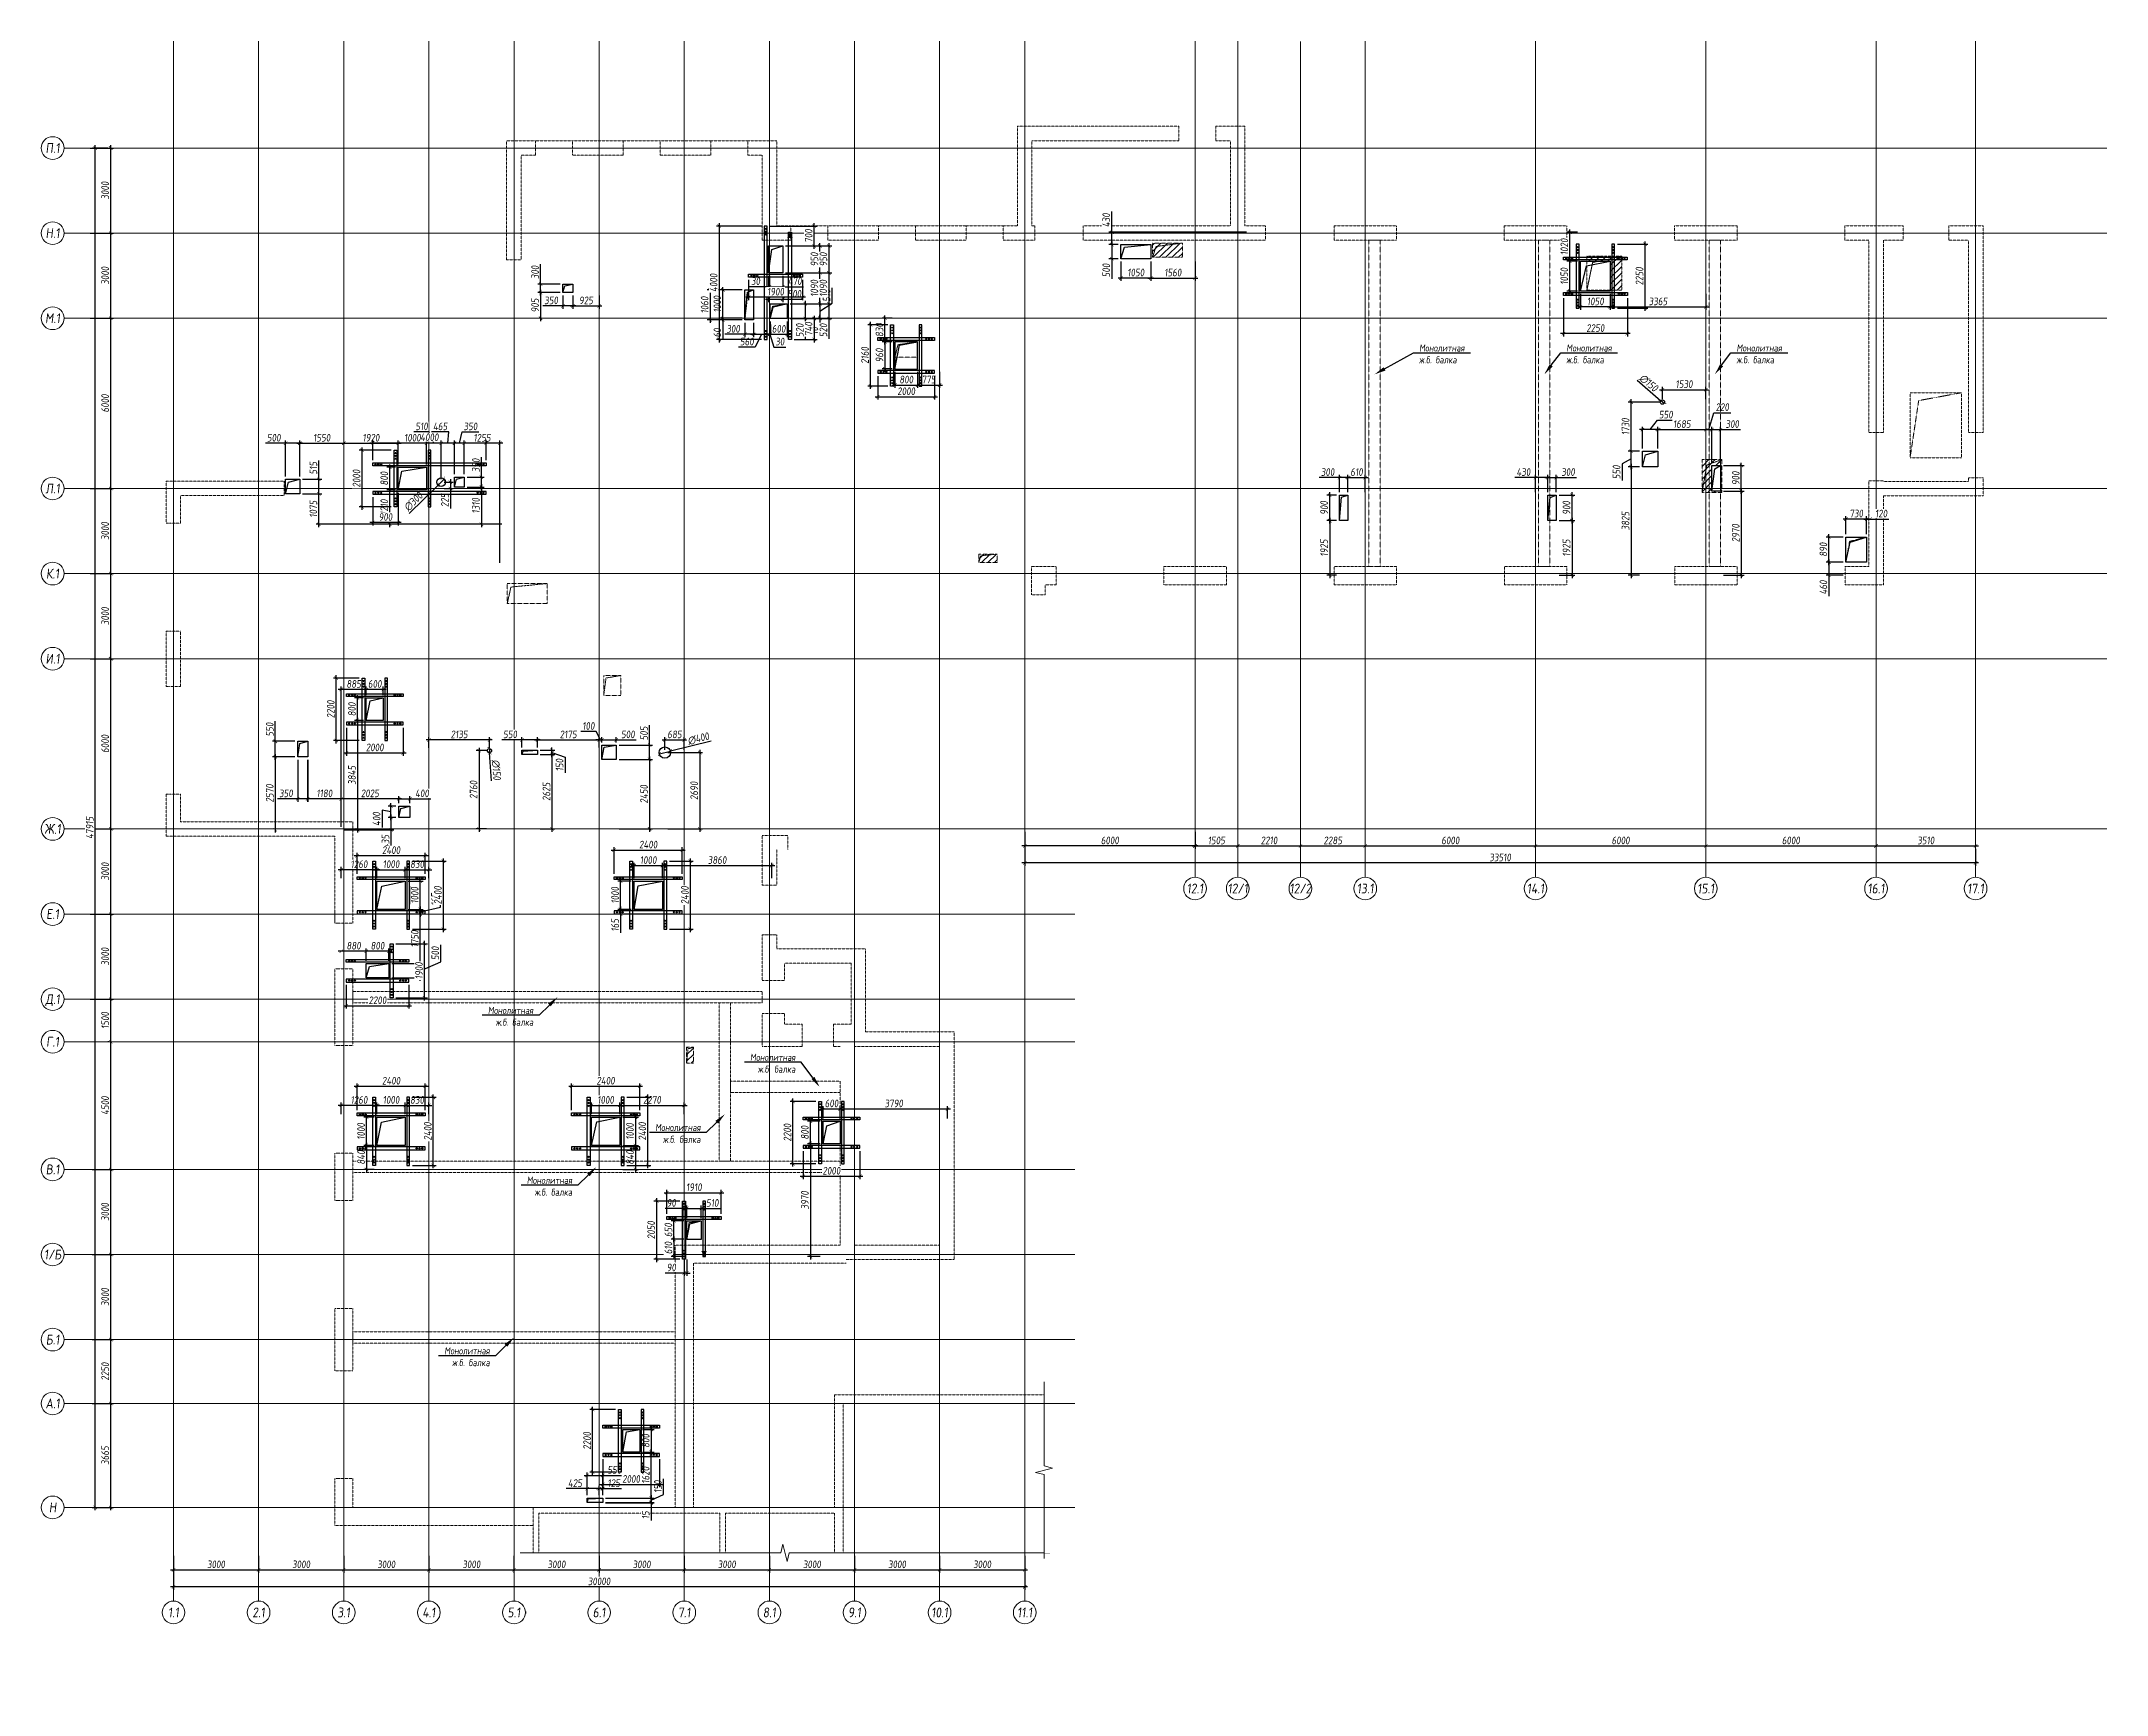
# Model space of a CAD drawing. Header units: millimetres. Extents: x -233751 to 529254, y -907864 to 285890.
# Drawn here: x 456467 to 529254, y -123915 to -65637 of the extents above; entities that cross this region are included whole.
import ezdxf
from ezdxf import colors
from ezdxf.entities.mleader import LeaderData, LeaderLine
from ezdxf.enums import TextEntityAlignment as Align
from ezdxf.math import Vec2, Vec3

# ---------------------------------------------------------------- set-up
doc = ezdxf.new("R2010")
doc.units = ezdxf.units.MM
doc.linetypes.add('ADSK_Штриховая_ш2 п1', pattern=[3, 2, -1])
doc.linetypes.add('осевая', pattern=[2, 1.25, -0.25, 0.25, -0.25])
doc.layers.get('0').update_dxf_attribs({"lineweight": 30})
doc.layers.get('Defpoints').update_dxf_attribs({"lineweight": 0})
for name, color, linetype, lineweight in [('КР_БалкиЖБ', 7, 'ADSK_Штриховая_ш2 п1', 5), ('КР_Металл', 3, 'Continuous', 30), ('КР_Новые отверстия', 5, 'Continuous', 30), ('КР_Оси', 7, 'Continuous', 5), ('КР_Размеры отверстия', 7, 'Continuous', 5), ('КР_Размеры усиление', 1, 'Continuous', 5), ('КР_Сущ отверстия', 6, 'Continuous', 15), ('КР_Тонкая', 250, 'Continuous', 0)]:
    doc.layers.add(name, color=color, linetype=linetype, lineweight=lineweight)
doc.styles.add('ISOCPEUR', font='isocpeur.ttf', dxfattribs={"width": 0.85, "oblique": 7})
doc.dimstyles.new('R_100', dxfattribs={"dimtxt": 270, "dimasz": 120, "dimexe": 100, "dimexo": 100, "dimgap": 60, "dimtad": 1, "dimdec": 0, "dimrnd": 5, "dimzin": 0, "dimdsep": 46, "dimtxsty": 'ISOCPEUR', "dimblk": 'ARCHTICK', "dimcen": 0, "dimdle": 100, "dimclrd": 256, "dimclre": 256, "dimclrt": 256, "dimadec": 0, "dimazin": 0, "dimtfac": 2, "dimtdec": 0, "dimtmove": 0, "dimatfit": 3, "dimfxl": 1, "dimtvp": 3, "dimtfill": 1, "dimtolj": 1, "dimtzin": 0, "dimarcsym": 0})

# ---------------------------------------------------------------- blocks, each defined once
blk = doc.blocks.new('*U1943')
at = {"color": 0, "linetype": 'Continuous', "lineweight": -2}
blk.add_line((-35117, 0), (-35617, 0), dxfattribs=at)
at = {"color": 0, "linetype": 'ByBlock', "lineweight": -2, "ltscale": 10}
blk.add_line((0, 0), (-35117, 0), dxfattribs=at)
at = {"color": 0, "linetype": 'Continuous', "lineweight": -2}
blk.add_circle((-36017, 0), 400, dxfattribs=at)
at = {"color": 0, "linetype": 'Continuous', "lineweight": -2, "style": 'ISOCPEUR', "oblique": 7, "width": 0.856383}
blk.add_text('Н', height=347, dxfattribs=at).set_placement((-36017, 0), align=Align.MIDDLE_CENTER)
blk = doc.blocks.new('*U1944')
at = {"color": 0, "linetype": 'Continuous', "lineweight": -2}
blk.add_line((-35117, 0), (-35617, 0), dxfattribs=at)
at = {"color": 0, "linetype": 'ByBlock', "lineweight": -2, "ltscale": 10}
blk.add_line((0, 0), (-35117, 0), dxfattribs=at)
at = {"color": 0, "linetype": 'Continuous', "lineweight": -2}
blk.add_circle((-36017, 0), 400, dxfattribs=at)
at = {"color": 0, "linetype": 'Continuous', "lineweight": -2, "style": 'ISOCPEUR', "oblique": 7, "width": 0.856383}
blk.add_text('А.1', height=347.4, dxfattribs=at).set_placement((-36017, 0), align=Align.MIDDLE_CENTER)
blk = doc.blocks.new('*U1945')
at = {"color": 0, "linetype": 'Continuous', "lineweight": -2}
blk.add_line((-35117, 0), (-35617, 0), dxfattribs=at)
at = {"color": 0, "linetype": 'ByBlock', "lineweight": -2, "ltscale": 10}
blk.add_line((0, 0), (-35117, 0), dxfattribs=at)
at = {"color": 0, "linetype": 'Continuous', "lineweight": -2}
blk.add_circle((-36017, 0), 400, dxfattribs=at)
at = {"color": 0, "linetype": 'Continuous', "lineweight": -2, "style": 'ISOCPEUR', "oblique": 7, "width": 0.856383}
blk.add_text('Б.1', height=347.4, dxfattribs=at).set_placement((-36017, 0), align=Align.MIDDLE_CENTER)
blk = doc.blocks.new('*U1946')
at = {"color": 0, "linetype": 'Continuous', "lineweight": -2}
blk.add_line((-35117, 0), (-35617, 0), dxfattribs=at)
at = {"color": 0, "linetype": 'ByBlock', "lineweight": -2, "ltscale": 10}
blk.add_line((0, 0), (-35117, 0), dxfattribs=at)
at = {"color": 0, "linetype": 'Continuous', "lineweight": -2}
blk.add_circle((-36017, 0), 400, dxfattribs=at)
at = {"color": 0, "linetype": 'Continuous', "lineweight": -2, "style": 'ISOCPEUR', "oblique": 7, "width": 0.856383}
blk.add_text('1/Б', height=347.4, dxfattribs=at).set_placement((-36017, 0), align=Align.MIDDLE_CENTER)
blk = doc.blocks.new('*U1947')
at = {"color": 0, "linetype": 'Continuous', "lineweight": -2}
blk.add_line((-35117, 0), (-35617, 0), dxfattribs=at)
at = {"color": 0, "linetype": 'ByBlock', "lineweight": -2, "ltscale": 10}
blk.add_line((0, 0), (-35117, 0), dxfattribs=at)
at = {"color": 0, "linetype": 'Continuous', "lineweight": -2}
blk.add_circle((-36017, 0), 400, dxfattribs=at)
at = {"color": 0, "linetype": 'Continuous', "lineweight": -2, "style": 'ISOCPEUR', "oblique": 7, "width": 0.856383}
blk.add_text('В.1', height=347.4, dxfattribs=at).set_placement((-36017, 0), align=Align.MIDDLE_CENTER)
blk = doc.blocks.new('_ArchTick')
at = {"color": 0, "linetype": 'ByBlock', "const_width": 0.15}
blk.add_lwpolyline([(-0.5, -0.5), (0.5, 0.5)], dxfattribs=at)
blk = doc.blocks.new('*D297')
at = {"layer": 'Defpoints', "color": 0, "transparency": 16777216}
for p in [(458162, -113649), (458912, -113649), (458162, -117314)]:
    blk.add_point(p, dxfattribs=at)
at = {"layer": 'КР_Оси', "lineweight": -2, "transparency": 16777216}
for p, q in [((458262, -113649), (459012, -113649)), ((458912, -117414), (458912, -113549)), ((458262, -117314), (459012, -117314))]:
    blk.add_line(p, q, dxfattribs=at)
at = {"layer": 'КР_Оси', "lineweight": -2, "transparency": 16777216, "xscale": 120, "yscale": 120, "zscale": 120}
for p, rotation in [((458912, -113649), 90), ((458912, -117314), 270)]:
    blk.add_blockref('_ArchTick', p, dxfattribs=dict(at, rotation=rotation))
at = {"layer": 'КР_Оси', "transparency": 16777216, "insert": (458717, -115482), "char_height": 270, "attachment_point": 5, "rotation": 90, "style": 'ISOCPEUR', "bg_fill": 3, "box_fill_scale": 1.1, "bg_fill_color": 256, "bg_fill_true_color": 13158600, "bg_fill_transparency": 0}
blk.add_mtext('\\A1;3665', dxfattribs=at)
blk = doc.blocks.new('*D298')
at = {"layer": 'Defpoints', "color": 0, "transparency": 16777216}
for p in [(458162, -111399), (458912, -111399), (458162, -113649)]:
    blk.add_point(p, dxfattribs=at)
at = {"layer": 'КР_Оси', "lineweight": -2, "transparency": 16777216}
for p, q in [((458912, -113749), (458912, -111299)), ((458262, -111399), (459012, -111399)), ((458262, -113649), (459012, -113649))]:
    blk.add_line(p, q, dxfattribs=at)
at = {"layer": 'КР_Оси', "lineweight": -2, "transparency": 16777216, "xscale": 120, "yscale": 120, "zscale": 120}
for p, rotation in [((458912, -111399), 90), ((458912, -113649), 270)]:
    blk.add_blockref('_ArchTick', p, dxfattribs=dict(at, rotation=rotation))
at = {"layer": 'КР_Оси', "transparency": 16777216, "insert": (458717, -112524), "char_height": 270, "attachment_point": 5, "rotation": 90, "style": 'ISOCPEUR', "bg_fill": 3, "box_fill_scale": 1.1, "bg_fill_color": 256, "bg_fill_true_color": 13158600, "bg_fill_transparency": 0}
blk.add_mtext('\\A1;2250', dxfattribs=at)
blk = doc.blocks.new('*D295')
at = {"layer": 'Defpoints', "color": 0, "transparency": 16777216}
for p in [(458162, -108399), (458912, -108399), (458162, -111399)]:
    blk.add_point(p, dxfattribs=at)
at = {"layer": 'КР_Оси', "lineweight": -2, "transparency": 16777216}
for p, q in [((458262, -108399), (459012, -108399)), ((458912, -111499), (458912, -108299)), ((458262, -111399), (459012, -111399))]:
    blk.add_line(p, q, dxfattribs=at)
at = {"layer": 'КР_Оси', "lineweight": -2, "transparency": 16777216, "xscale": 120, "yscale": 120, "zscale": 120}
for p, rotation in [((458912, -108399), 90), ((458912, -111399), 270)]:
    blk.add_blockref('_ArchTick', p, dxfattribs=dict(at, rotation=rotation))
at = {"layer": 'КР_Оси', "transparency": 16777216, "insert": (458717, -109899), "char_height": 270, "attachment_point": 5, "rotation": 90, "style": 'ISOCPEUR', "bg_fill": 3, "box_fill_scale": 1.1, "bg_fill_color": 256, "bg_fill_true_color": 13158600, "bg_fill_transparency": 0}
blk.add_mtext('\\A1;3000', dxfattribs=at)
blk = doc.blocks.new('*D296')
at = {"layer": 'Defpoints', "color": 0, "transparency": 16777216}
for p in [(458162, -105399), (458912, -105399), (458162, -108399)]:
    blk.add_point(p, dxfattribs=at)
at = {"layer": 'КР_Оси', "lineweight": -2, "transparency": 16777216}
for p, q in [((458262, -105399), (459012, -105399)), ((458912, -108499), (458912, -105299)), ((458262, -108399), (459012, -108399))]:
    blk.add_line(p, q, dxfattribs=at)
at = {"layer": 'КР_Оси', "lineweight": -2, "transparency": 16777216, "xscale": 120, "yscale": 120, "zscale": 120}
for p, rotation in [((458912, -105399), 90), ((458912, -108399), 270)]:
    blk.add_blockref('_ArchTick', p, dxfattribs=dict(at, rotation=rotation))
at = {"layer": 'КР_Оси', "transparency": 16777216, "insert": (458717, -106899), "char_height": 270, "attachment_point": 5, "rotation": 90, "style": 'ISOCPEUR', "bg_fill": 3, "box_fill_scale": 1.1, "bg_fill_color": 256, "bg_fill_true_color": 13158600, "bg_fill_transparency": 0}
blk.add_mtext('\\A1;3000', dxfattribs=at)
blk = doc.blocks.new('*U1974')
at = {"color": 0, "linetype": 'Continuous', "lineweight": -2}
blk.add_line((-35117, 0), (-35617, 0), dxfattribs=at)
at = {"color": 0, "linetype": 'ByBlock', "lineweight": -2, "ltscale": 10}
blk.add_line((0, 0), (-35117, 0), dxfattribs=at)
at = {"color": 0, "linetype": 'Continuous', "lineweight": -2}
blk.add_circle((-36017, 0), 400, dxfattribs=at)
at = {"color": 0, "linetype": 'Continuous', "lineweight": -2, "style": 'ISOCPEUR', "oblique": 7, "width": 0.856383}
blk.add_text('Г.1', height=347.4, dxfattribs=at).set_placement((-36017, 0), align=Align.MIDDLE_CENTER)
blk = doc.blocks.new('*U1975')
at = {"color": 0, "linetype": 'Continuous', "lineweight": -2}
blk.add_line((-35117, 0), (-35617, 0), dxfattribs=at)
at = {"color": 0, "linetype": 'ByBlock', "lineweight": -2, "ltscale": 10}
blk.add_line((0, 0), (-35117, 0), dxfattribs=at)
at = {"color": 0, "linetype": 'Continuous', "lineweight": -2}
blk.add_circle((-36017, 0), 400, dxfattribs=at)
at = {"color": 0, "linetype": 'Continuous', "lineweight": -2, "style": 'ISOCPEUR', "oblique": 7, "width": 0.856383}
blk.add_text('Д.1', height=347.4, dxfattribs=at).set_placement((-36017, 0), align=Align.MIDDLE_CENTER)
blk = doc.blocks.new('*U1976')
at = {"color": 0, "linetype": 'Continuous', "lineweight": -2}
blk.add_line((-35117, 0), (-35617, 0), dxfattribs=at)
at = {"color": 0, "linetype": 'ByBlock', "lineweight": -2, "ltscale": 10}
blk.add_line((0, 0), (-35117, 0), dxfattribs=at)
at = {"color": 0, "linetype": 'Continuous', "lineweight": -2}
blk.add_circle((-36017, 0), 400, dxfattribs=at)
at = {"color": 0, "linetype": 'Continuous', "lineweight": -2, "style": 'ISOCPEUR', "oblique": 7, "width": 0.856383}
blk.add_text('Е.1', height=347.4, dxfattribs=at).set_placement((-36017, 0), align=Align.MIDDLE_CENTER)
blk = doc.blocks.new('*U1977')
at = {"color": 0, "linetype": 'Continuous', "lineweight": -2}
blk.add_line((-71487, 0), (-71987, 0), dxfattribs=at)
at = {"color": 0, "linetype": 'ByBlock', "lineweight": -2, "ltscale": 10}
blk.add_line((0, 0), (-71487, 0), dxfattribs=at)
at = {"color": 0, "linetype": 'Continuous', "lineweight": -2}
blk.add_circle((-72387, 0), 400, dxfattribs=at)
at = {"color": 0, "linetype": 'Continuous', "lineweight": -2, "style": 'ISOCPEUR', "oblique": 7, "width": 0.856383}
blk.add_text('Ж.1', height=347.4, dxfattribs=at).set_placement((-72387, 0), align=Align.MIDDLE_CENTER)
blk = doc.blocks.new('*U1978')
at = {"color": 0, "linetype": 'Continuous', "lineweight": -2}
blk.add_line((-71487, 0), (-71987, 0), dxfattribs=at)
at = {"color": 0, "linetype": 'ByBlock', "lineweight": -2, "ltscale": 10}
blk.add_line((0, 0), (-71487, 0), dxfattribs=at)
at = {"color": 0, "linetype": 'Continuous', "lineweight": -2}
blk.add_circle((-72387, 0), 400, dxfattribs=at)
at = {"color": 0, "linetype": 'Continuous', "lineweight": -2, "style": 'ISOCPEUR', "oblique": 7, "width": 0.856383}
blk.add_text('И.1', height=347.4, dxfattribs=at).set_placement((-72387, 0), align=Align.MIDDLE_CENTER)
blk = doc.blocks.new('*U1979')
at = {"color": 0, "linetype": 'Continuous', "lineweight": -2}
blk.add_line((-71487, 0), (-71987, 0), dxfattribs=at)
at = {"color": 0, "linetype": 'ByBlock', "lineweight": -2, "ltscale": 10}
blk.add_line((0, 0), (-71487, 0), dxfattribs=at)
at = {"color": 0, "linetype": 'Continuous', "lineweight": -2}
blk.add_circle((-72387, 0), 400, dxfattribs=at)
at = {"color": 0, "linetype": 'Continuous', "lineweight": -2, "style": 'ISOCPEUR', "oblique": 7, "width": 0.856383}
blk.add_text('К.1', height=347.4, dxfattribs=at).set_placement((-72387, 0), align=Align.MIDDLE_CENTER)
blk = doc.blocks.new('*U1980')
at = {"color": 0, "linetype": 'Continuous', "lineweight": -2}
blk.add_line((-71487, 0), (-71987, 0), dxfattribs=at)
at = {"color": 0, "linetype": 'ByBlock', "lineweight": -2, "ltscale": 10}
blk.add_line((0, 0), (-71487, 0), dxfattribs=at)
at = {"color": 0, "linetype": 'Continuous', "lineweight": -2}
blk.add_circle((-72387, 0), 400, dxfattribs=at)
at = {"color": 0, "linetype": 'Continuous', "lineweight": -2, "style": 'ISOCPEUR', "oblique": 7, "width": 0.856383}
blk.add_text('Л.1', height=347.4, dxfattribs=at).set_placement((-72387, 0), align=Align.MIDDLE_CENTER)
blk = doc.blocks.new('*U1981')
at = {"color": 0, "linetype": 'Continuous', "lineweight": -2}
blk.add_line((-71487, 0), (-71987, 0), dxfattribs=at)
at = {"color": 0, "linetype": 'ByBlock', "lineweight": -2, "ltscale": 10}
blk.add_line((0, 0), (-71487, 0), dxfattribs=at)
at = {"color": 0, "linetype": 'Continuous', "lineweight": -2}
blk.add_circle((-72387, 0), 400, dxfattribs=at)
at = {"color": 0, "linetype": 'Continuous', "lineweight": -2, "style": 'ISOCPEUR', "oblique": 7, "width": 0.856383}
blk.add_text('М.1', height=347.4, dxfattribs=at).set_placement((-72387, 0), align=Align.MIDDLE_CENTER)
blk = doc.blocks.new('*U1982')
at = {"color": 0, "linetype": 'Continuous', "lineweight": -2}
blk.add_line((-71487, 0), (-71987, 0), dxfattribs=at)
at = {"color": 0, "linetype": 'ByBlock', "lineweight": -2, "ltscale": 10}
blk.add_line((0, 0), (-71487, 0), dxfattribs=at)
at = {"color": 0, "linetype": 'Continuous', "lineweight": -2}
blk.add_circle((-72387, 0), 400, dxfattribs=at)
at = {"color": 0, "linetype": 'Continuous', "lineweight": -2, "style": 'ISOCPEUR', "oblique": 7, "width": 0.856383}
blk.add_text('Н.1', height=347.4, dxfattribs=at).set_placement((-72387, 0), align=Align.MIDDLE_CENTER)
blk = doc.blocks.new('*U1983')
at = {"color": 0, "linetype": 'Continuous', "lineweight": -2}
blk.add_line((-71487, 0), (-71987, 0), dxfattribs=at)
at = {"color": 0, "linetype": 'ByBlock', "lineweight": -2, "ltscale": 10}
blk.add_line((0, 0), (-71487, 0), dxfattribs=at)
at = {"color": 0, "linetype": 'Continuous', "lineweight": -2}
blk.add_circle((-72387, 0), 400, dxfattribs=at)
at = {"color": 0, "linetype": 'Continuous', "lineweight": -2, "style": 'ISOCPEUR', "oblique": 7, "width": 0.856383}
blk.add_text('П.1', height=347.4, dxfattribs=at).set_placement((-72387, 0), align=Align.MIDDLE_CENTER)
blk = doc.blocks.new('*U1984')
at = {"color": 0, "linetype": 'ByBlock', "lineweight": -2, "ltscale": 10}
blk.add_line((0, 0), (0, -53278), dxfattribs=at)
at = {"color": 0, "linetype": 'Continuous', "lineweight": -2}
for p, q in [((0, -53278), (0, -54478)), ((0, -54478), (0, -54978))]:
    blk.add_line(p, q, dxfattribs=at)
blk.add_circle((0, -55378), 400, dxfattribs=at)
at = {"color": 0, "linetype": 'Continuous', "lineweight": -2, "style": 'ISOCPEUR', "oblique": 7, "width": 0.856383}
blk.add_text('1.1', height=347.4, dxfattribs=at).set_placement((0, -55378), align=Align.MIDDLE_CENTER)
blk = doc.blocks.new('*U1985')
at = {"color": 0, "linetype": 'ByBlock', "lineweight": -2, "ltscale": 10}
blk.add_line((0, 0), (0, -53278), dxfattribs=at)
at = {"color": 0, "linetype": 'Continuous', "lineweight": -2}
for p, q in [((0, -53278), (0, -54478)), ((0, -54478), (0, -54978))]:
    blk.add_line(p, q, dxfattribs=at)
blk.add_circle((0, -55378), 400, dxfattribs=at)
at = {"color": 0, "linetype": 'Continuous', "lineweight": -2, "style": 'ISOCPEUR', "oblique": 7, "width": 0.856383}
blk.add_text('2.1', height=347.4, dxfattribs=at).set_placement((0, -55378), align=Align.MIDDLE_CENTER)
blk = doc.blocks.new('*U1986')
at = {"color": 0, "linetype": 'ByBlock', "lineweight": -2, "ltscale": 10}
blk.add_line((0, 0), (0, -53278), dxfattribs=at)
at = {"color": 0, "linetype": 'Continuous', "lineweight": -2}
for p, q in [((0, -53278), (0, -54478)), ((0, -54478), (0, -54978))]:
    blk.add_line(p, q, dxfattribs=at)
blk.add_circle((0, -55378), 400, dxfattribs=at)
at = {"color": 0, "linetype": 'Continuous', "lineweight": -2, "style": 'ISOCPEUR', "oblique": 7, "width": 0.856383}
blk.add_text('3.1', height=347.4, dxfattribs=at).set_placement((0, -55378), align=Align.MIDDLE_CENTER)
blk = doc.blocks.new('*U1987')
at = {"color": 0, "linetype": 'ByBlock', "lineweight": -2, "ltscale": 10}
blk.add_line((0, 0), (0, -53278), dxfattribs=at)
at = {"color": 0, "linetype": 'Continuous', "lineweight": -2}
for p, q in [((0, -53278), (0, -54478)), ((0, -54478), (0, -54978))]:
    blk.add_line(p, q, dxfattribs=at)
blk.add_circle((0, -55378), 400, dxfattribs=at)
at = {"color": 0, "linetype": 'Continuous', "lineweight": -2, "style": 'ISOCPEUR', "oblique": 7, "width": 0.856383}
blk.add_text('4.1', height=347.4, dxfattribs=at).set_placement((0, -55378), align=Align.MIDDLE_CENTER)
blk = doc.blocks.new('*U1988')
at = {"color": 0, "linetype": 'ByBlock', "lineweight": -2, "ltscale": 10}
blk.add_line((0, 0), (0, -53278), dxfattribs=at)
at = {"color": 0, "linetype": 'Continuous', "lineweight": -2}
for p, q in [((0, -53278), (0, -54478)), ((0, -54478), (0, -54978))]:
    blk.add_line(p, q, dxfattribs=at)
blk.add_circle((0, -55378), 400, dxfattribs=at)
at = {"color": 0, "linetype": 'Continuous', "lineweight": -2, "style": 'ISOCPEUR', "oblique": 7, "width": 0.856383}
blk.add_text('5.1', height=347.4, dxfattribs=at).set_placement((0, -55378), align=Align.MIDDLE_CENTER)
blk = doc.blocks.new('*U1989')
at = {"color": 0, "linetype": 'ByBlock', "lineweight": -2, "ltscale": 10}
blk.add_line((0, 0), (0, -53278), dxfattribs=at)
at = {"color": 0, "linetype": 'Continuous', "lineweight": -2}
for p, q in [((0, -53278), (0, -54478)), ((0, -54478), (0, -54978))]:
    blk.add_line(p, q, dxfattribs=at)
blk.add_circle((0, -55378), 400, dxfattribs=at)
at = {"color": 0, "linetype": 'Continuous', "lineweight": -2, "style": 'ISOCPEUR', "oblique": 7, "width": 0.856383}
blk.add_text('6.1', height=347.4, dxfattribs=at).set_placement((0, -55378), align=Align.MIDDLE_CENTER)
blk = doc.blocks.new('*U1990')
at = {"color": 0, "linetype": 'ByBlock', "lineweight": -2, "ltscale": 10}
blk.add_line((0, 0), (0, -53278), dxfattribs=at)
at = {"color": 0, "linetype": 'Continuous', "lineweight": -2}
for p, q in [((0, -53278), (0, -54478)), ((0, -54478), (0, -54978))]:
    blk.add_line(p, q, dxfattribs=at)
blk.add_circle((0, -55378), 400, dxfattribs=at)
at = {"color": 0, "linetype": 'Continuous', "lineweight": -2, "style": 'ISOCPEUR', "oblique": 7, "width": 0.856383}
blk.add_text('7.1', height=347.4, dxfattribs=at).set_placement((0, -55378), align=Align.MIDDLE_CENTER)
blk = doc.blocks.new('*U1991')
at = {"color": 0, "linetype": 'ByBlock', "lineweight": -2, "ltscale": 10}
blk.add_line((0, 0), (0, -53278), dxfattribs=at)
at = {"color": 0, "linetype": 'Continuous', "lineweight": -2}
for p, q in [((0, -53278), (0, -54478)), ((0, -54478), (0, -54978))]:
    blk.add_line(p, q, dxfattribs=at)
blk.add_circle((0, -55378), 400, dxfattribs=at)
at = {"color": 0, "linetype": 'Continuous', "lineweight": -2, "style": 'ISOCPEUR', "oblique": 7, "width": 0.856383}
blk.add_text('8.1', height=347.4, dxfattribs=at).set_placement((0, -55378), align=Align.MIDDLE_CENTER)
blk = doc.blocks.new('*U1992')
at = {"color": 0, "linetype": 'ByBlock', "lineweight": -2, "ltscale": 10}
blk.add_line((0, 0), (0, -53278), dxfattribs=at)
at = {"color": 0, "linetype": 'Continuous', "lineweight": -2}
for p, q in [((0, -53278), (0, -54478)), ((0, -54478), (0, -54978))]:
    blk.add_line(p, q, dxfattribs=at)
blk.add_circle((0, -55378), 400, dxfattribs=at)
at = {"color": 0, "linetype": 'Continuous', "lineweight": -2, "style": 'ISOCPEUR', "oblique": 7, "width": 0.856383}
blk.add_text('9.1', height=347.4, dxfattribs=at).set_placement((0, -55378), align=Align.MIDDLE_CENTER)
blk = doc.blocks.new('*U1993')
at = {"color": 0, "linetype": 'ByBlock', "lineweight": -2, "ltscale": 10}
blk.add_line((0, 0), (0, -53278), dxfattribs=at)
at = {"color": 0, "linetype": 'Continuous', "lineweight": -2}
for p, q in [((0, -53278), (0, -54478)), ((0, -54478), (0, -54978))]:
    blk.add_line(p, q, dxfattribs=at)
blk.add_circle((0, -55378), 400, dxfattribs=at)
at = {"color": 0, "linetype": 'Continuous', "lineweight": -2, "style": 'ISOCPEUR', "oblique": 7, "width": 0.856383}
blk.add_text('10.1', height=347.4, dxfattribs=at).set_placement((0, -55378), align=Align.MIDDLE_CENTER)
blk = doc.blocks.new('*U1994')
at = {"color": 0, "linetype": 'ByBlock', "lineweight": -2, "ltscale": 10}
blk.add_line((0, 0), (0, -53278), dxfattribs=at)
at = {"color": 0, "linetype": 'Continuous', "lineweight": -2}
for p, q in [((0, -53278), (0, -54478)), ((0, -54478), (0, -54978))]:
    blk.add_line(p, q, dxfattribs=at)
blk.add_circle((0, -55378), 400, dxfattribs=at)
at = {"color": 0, "linetype": 'Continuous', "lineweight": -2, "style": 'ISOCPEUR', "oblique": 7, "width": 0.856383}
blk.add_text('11.1', height=347.4, dxfattribs=at).set_placement((0, -55378), align=Align.MIDDLE_CENTER)
blk = doc.blocks.new('*U1995')
at = {"color": 0, "linetype": 'ByBlock', "lineweight": -2, "ltscale": 10}
blk.add_line((0, 0), (0, -27762), dxfattribs=at)
at = {"color": 0, "linetype": 'Continuous', "lineweight": -2}
for p, q in [((0, -27762), (0, -28962)), ((0, -28962), (0, -29462))]:
    blk.add_line(p, q, dxfattribs=at)
blk.add_circle((0, -29862), 400, dxfattribs=at)
at = {"color": 0, "linetype": 'Continuous', "lineweight": -2, "style": 'ISOCPEUR', "oblique": 7, "width": 0.856383}
blk.add_text('12.1', height=347.4, dxfattribs=at).set_placement((0, -29862), align=Align.MIDDLE_CENTER)
blk = doc.blocks.new('*U1996')
at = {"color": 0, "linetype": 'ByBlock', "lineweight": -2, "ltscale": 10}
blk.add_line((0, 0), (0, -27762), dxfattribs=at)
at = {"color": 0, "linetype": 'Continuous', "lineweight": -2}
for p, q in [((0, -27762), (0, -28962)), ((0, -28962), (0, -29462))]:
    blk.add_line(p, q, dxfattribs=at)
blk.add_circle((0, -29862), 400, dxfattribs=at)
at = {"color": 0, "linetype": 'Continuous', "lineweight": -2, "style": 'ISOCPEUR', "oblique": 7, "width": 0.856383}
blk.add_text('12/1', height=347.4, dxfattribs=at).set_placement((0, -29862), align=Align.MIDDLE_CENTER)
blk = doc.blocks.new('*U1997')
at = {"color": 0, "linetype": 'ByBlock', "lineweight": -2, "ltscale": 10}
blk.add_line((0, 0), (0, -27761.01608), dxfattribs=at)
at = {"color": 0, "linetype": 'Continuous', "lineweight": -2}
for p, q in [((0, -27761.01608), (0, -28961.01608)), ((0, -28961.01608), (0, -29461.01608))]:
    blk.add_line(p, q, dxfattribs=at)
blk.add_circle((0, -29861.01608), 400, dxfattribs=at)
at = {"color": 0, "linetype": 'Continuous', "lineweight": -2, "style": 'ISOCPEUR', "oblique": 7, "width": 0.856383}
blk.add_text('12/2', height=347.391153, dxfattribs=at).set_placement((0, -29861.01608), align=Align.MIDDLE_CENTER)
blk = doc.blocks.new('*U1998')
at = {"color": 0, "linetype": 'ByBlock', "lineweight": -2, "ltscale": 10}
blk.add_line((0, 0), (0, -27762), dxfattribs=at)
at = {"color": 0, "linetype": 'Continuous', "lineweight": -2}
for p, q in [((0, -27762), (0, -28962)), ((0, -28962), (0, -29462))]:
    blk.add_line(p, q, dxfattribs=at)
blk.add_circle((0, -29862), 400, dxfattribs=at)
at = {"color": 0, "linetype": 'Continuous', "lineweight": -2, "style": 'ISOCPEUR', "oblique": 7, "width": 0.856383}
blk.add_text('13.1', height=347.4, dxfattribs=at).set_placement((0, -29862), align=Align.MIDDLE_CENTER)
blk = doc.blocks.new('*U1999')
at = {"color": 0, "linetype": 'ByBlock', "lineweight": -2, "ltscale": 10}
blk.add_line((0, 0), (0, -27762), dxfattribs=at)
at = {"color": 0, "linetype": 'Continuous', "lineweight": -2}
for p, q in [((0, -27762), (0, -28962)), ((0, -28962), (0, -29462))]:
    blk.add_line(p, q, dxfattribs=at)
blk.add_circle((0, -29862), 400, dxfattribs=at)
at = {"color": 0, "linetype": 'Continuous', "lineweight": -2, "style": 'ISOCPEUR', "oblique": 7, "width": 0.856383}
blk.add_text('14.1', height=347.4, dxfattribs=at).set_placement((0, -29862), align=Align.MIDDLE_CENTER)
blk = doc.blocks.new('*U2000')
at = {"color": 0, "linetype": 'ByBlock', "lineweight": -2, "ltscale": 10}
blk.add_line((0, 0), (0, -27762), dxfattribs=at)
at = {"color": 0, "linetype": 'Continuous', "lineweight": -2}
for p, q in [((0, -27762), (0, -28962)), ((0, -28962), (0, -29462))]:
    blk.add_line(p, q, dxfattribs=at)
blk.add_circle((0, -29862), 400, dxfattribs=at)
at = {"color": 0, "linetype": 'Continuous', "lineweight": -2, "style": 'ISOCPEUR', "oblique": 7, "width": 0.856383}
blk.add_text('15.1', height=347.4, dxfattribs=at).set_placement((0, -29862), align=Align.MIDDLE_CENTER)
blk = doc.blocks.new('*U2001')
at = {"color": 0, "linetype": 'ByBlock', "lineweight": -2, "ltscale": 10}
blk.add_line((0, 0), (0, -27762), dxfattribs=at)
at = {"color": 0, "linetype": 'Continuous', "lineweight": -2}
for p, q in [((0, -27762), (0, -28962)), ((0, -28962), (0, -29462))]:
    blk.add_line(p, q, dxfattribs=at)
blk.add_circle((0, -29862), 400, dxfattribs=at)
at = {"color": 0, "linetype": 'Continuous', "lineweight": -2, "style": 'ISOCPEUR', "oblique": 7, "width": 0.856383}
blk.add_text('16.1', height=347.4, dxfattribs=at).set_placement((0, -29862), align=Align.MIDDLE_CENTER)
blk = doc.blocks.new('*U2002')
at = {"color": 0, "linetype": 'ByBlock', "lineweight": -2, "ltscale": 10}
blk.add_line((0, 0), (0, -27762), dxfattribs=at)
at = {"color": 0, "linetype": 'Continuous', "lineweight": -2}
for p, q in [((0, -27762), (0, -28962)), ((0, -28962), (0, -29462))]:
    blk.add_line(p, q, dxfattribs=at)
blk.add_circle((0, -29862), 400, dxfattribs=at)
at = {"color": 0, "linetype": 'Continuous', "lineweight": -2, "style": 'ISOCPEUR', "oblique": 7, "width": 0.856383}
blk.add_text('17.1', height=347.4, dxfattribs=at).set_placement((0, -29862), align=Align.MIDDLE_CENTER)
blk = doc.blocks.new('*D333')
at = {"layer": 'Defpoints', "color": 0, "transparency": 16777216}
for p in [(458912, -100899), (458944, -100899), (458162, -105399)]:
    blk.add_point(p, dxfattribs=at)
at = {"layer": 'КР_Оси', "lineweight": -2, "transparency": 16777216}
for p, q in [((458844, -100899), (458812, -100899)), ((458912, -105499), (458912, -100799)), ((458262, -105399), (459012, -105399))]:
    blk.add_line(p, q, dxfattribs=at)
at = {"layer": 'КР_Оси', "lineweight": -2, "transparency": 16777216, "xscale": 120, "yscale": 120, "zscale": 120}
for p, rotation in [((458912, -100899), 90), ((458912, -105399), 270)]:
    blk.add_blockref('_ArchTick', p, dxfattribs=dict(at, rotation=rotation))
at = {"layer": 'КР_Оси', "transparency": 16777216, "insert": (458717, -103149), "char_height": 270, "attachment_point": 5, "rotation": 90, "style": 'ISOCPEUR', "bg_fill": 3, "box_fill_scale": 1.1, "bg_fill_color": 256, "bg_fill_true_color": 13158600, "bg_fill_transparency": 0}
blk.add_mtext('\\A1;4500', dxfattribs=at)
blk = doc.blocks.new('*D334')
at = {"layer": 'Defpoints', "color": 0, "transparency": 16777216}
for p in [(458092, -99399), (458912, -99399), (458944, -100899)]:
    blk.add_point(p, dxfattribs=at)
at = {"layer": 'КР_Оси', "lineweight": -2, "transparency": 16777216}
for p, q in [((458192, -99399), (459012, -99399)), ((458912, -100999), (458912, -99299)), ((458844, -100899), (458812, -100899))]:
    blk.add_line(p, q, dxfattribs=at)
at = {"layer": 'КР_Оси', "lineweight": -2, "transparency": 16777216, "xscale": 120, "yscale": 120, "zscale": 120}
for p, rotation in [((458912, -99399), 90), ((458912, -100899), 270)]:
    blk.add_blockref('_ArchTick', p, dxfattribs=dict(at, rotation=rotation))
at = {"layer": 'КР_Оси', "transparency": 16777216, "insert": (458717, -100149), "char_height": 270, "attachment_point": 5, "rotation": 90, "style": 'ISOCPEUR', "bg_fill": 3, "box_fill_scale": 1.1, "bg_fill_color": 256, "bg_fill_true_color": 13158600, "bg_fill_transparency": 0}
blk.add_mtext('\\A1;1500', dxfattribs=at)
blk = doc.blocks.new('*D335')
at = {"layer": 'Defpoints', "color": 0, "transparency": 16777216}
for p in [(458092, -96399), (458912, -96399), (458092, -99399)]:
    blk.add_point(p, dxfattribs=at)
at = {"layer": 'КР_Оси', "lineweight": -2, "transparency": 16777216}
for p, q in [((458192, -96399), (459012, -96399)), ((458912, -99499), (458912, -96299)), ((458192, -99399), (459012, -99399))]:
    blk.add_line(p, q, dxfattribs=at)
at = {"layer": 'КР_Оси', "lineweight": -2, "transparency": 16777216, "xscale": 120, "yscale": 120, "zscale": 120}
for p, rotation in [((458912, -96399), 90), ((458912, -99399), 270)]:
    blk.add_blockref('_ArchTick', p, dxfattribs=dict(at, rotation=rotation))
at = {"layer": 'КР_Оси', "transparency": 16777216, "insert": (458717, -97899), "char_height": 270, "attachment_point": 5, "rotation": 90, "style": 'ISOCPEUR', "bg_fill": 3, "box_fill_scale": 1.1, "bg_fill_color": 256, "bg_fill_true_color": 13158600, "bg_fill_transparency": 0}
blk.add_mtext('\\A1;3000', dxfattribs=at)
blk = doc.blocks.new('*D336')
at = {"layer": 'Defpoints', "color": 0, "transparency": 16777216}
for p in [(458092, -93399), (458912, -93399), (458092, -96399)]:
    blk.add_point(p, dxfattribs=at)
at = {"layer": 'КР_Оси', "lineweight": -2, "transparency": 16777216}
for p, q in [((458192, -93399), (459012, -93399)), ((458912, -96499), (458912, -93299)), ((458192, -96399), (459012, -96399))]:
    blk.add_line(p, q, dxfattribs=at)
at = {"layer": 'КР_Оси', "lineweight": -2, "transparency": 16777216, "xscale": 120, "yscale": 120, "zscale": 120}
for p, rotation in [((458912, -93399), 90), ((458912, -96399), 270)]:
    blk.add_blockref('_ArchTick', p, dxfattribs=dict(at, rotation=rotation))
at = {"layer": 'КР_Оси', "transparency": 16777216, "insert": (458717, -94899), "char_height": 270, "attachment_point": 5, "rotation": 90, "style": 'ISOCPEUR', "bg_fill": 3, "box_fill_scale": 1.1, "bg_fill_color": 256, "bg_fill_true_color": 13158600, "bg_fill_transparency": 0}
blk.add_mtext('\\A1;3000', dxfattribs=at)
blk = doc.blocks.new('*D337')
at = {"layer": 'Defpoints', "color": 0, "transparency": 16777216}
for p in [(458092, -87399), (458912, -87399), (458092, -93399)]:
    blk.add_point(p, dxfattribs=at)
at = {"layer": 'КР_Оси', "lineweight": -2, "transparency": 16777216}
for p, q in [((458912, -93499), (458912, -87299)), ((458192, -87399), (459012, -87399)), ((458192, -93399), (459012, -93399))]:
    blk.add_line(p, q, dxfattribs=at)
at = {"layer": 'КР_Оси', "lineweight": -2, "transparency": 16777216, "xscale": 120, "yscale": 120, "zscale": 120}
for p, rotation in [((458912, -87399), 90), ((458912, -93399), 270)]:
    blk.add_blockref('_ArchTick', p, dxfattribs=dict(at, rotation=rotation))
at = {"layer": 'КР_Оси', "transparency": 16777216, "insert": (458717, -90399), "char_height": 270, "attachment_point": 5, "rotation": 90, "style": 'ISOCPEUR', "bg_fill": 3, "box_fill_scale": 1.1, "bg_fill_color": 256, "bg_fill_true_color": 13158600, "bg_fill_transparency": 0}
blk.add_mtext('\\A1;6000', dxfattribs=at)
blk = doc.blocks.new('*D338')
at = {"layer": 'Defpoints', "color": 0, "transparency": 16777216}
for p in [(458092, -84399), (458912, -84399), (458092, -87399)]:
    blk.add_point(p, dxfattribs=at)
at = {"layer": 'КР_Оси', "lineweight": -2, "transparency": 16777216}
for p, q in [((458192, -84399), (459012, -84399)), ((458912, -87499), (458912, -84299)), ((458192, -87399), (459012, -87399))]:
    blk.add_line(p, q, dxfattribs=at)
at = {"layer": 'КР_Оси', "lineweight": -2, "transparency": 16777216, "xscale": 120, "yscale": 120, "zscale": 120}
for p, rotation in [((458912, -84399), 90), ((458912, -87399), 270)]:
    blk.add_blockref('_ArchTick', p, dxfattribs=dict(at, rotation=rotation))
at = {"layer": 'КР_Оси', "transparency": 16777216, "insert": (458717, -85899), "char_height": 270, "attachment_point": 5, "rotation": 90, "style": 'ISOCPEUR', "bg_fill": 3, "box_fill_scale": 1.1, "bg_fill_color": 256, "bg_fill_true_color": 13158600, "bg_fill_transparency": 0}
blk.add_mtext('\\A1;3000', dxfattribs=at)
blk = doc.blocks.new('*D339')
at = {"layer": 'Defpoints', "color": 0, "transparency": 16777216}
for p in [(458092, -81399), (458912, -81399), (458092, -84399)]:
    blk.add_point(p, dxfattribs=at)
at = {"layer": 'КР_Оси', "lineweight": -2, "transparency": 16777216}
for p, q in [((458192, -81399), (459012, -81399)), ((458912, -84499), (458912, -81299)), ((458192, -84399), (459012, -84399))]:
    blk.add_line(p, q, dxfattribs=at)
at = {"layer": 'КР_Оси', "lineweight": -2, "transparency": 16777216, "xscale": 120, "yscale": 120, "zscale": 120}
for p, rotation in [((458912, -81399), 90), ((458912, -84399), 270)]:
    blk.add_blockref('_ArchTick', p, dxfattribs=dict(at, rotation=rotation))
at = {"layer": 'КР_Оси', "transparency": 16777216, "insert": (458717, -82899), "char_height": 270, "attachment_point": 5, "rotation": 90, "style": 'ISOCPEUR', "bg_fill": 3, "box_fill_scale": 1.1, "bg_fill_color": 256, "bg_fill_true_color": 13158600, "bg_fill_transparency": 0}
blk.add_mtext('\\A1;3000', dxfattribs=at)
blk = doc.blocks.new('*D340')
at = {"layer": 'Defpoints', "color": 0, "transparency": 16777216}
for p in [(458092, -75399), (458912, -75399), (458092, -81399)]:
    blk.add_point(p, dxfattribs=at)
at = {"layer": 'КР_Оси', "lineweight": -2, "transparency": 16777216}
for p, q in [((458192, -75399), (459012, -75399)), ((458912, -81499), (458912, -75299)), ((458192, -81399), (459012, -81399))]:
    blk.add_line(p, q, dxfattribs=at)
at = {"layer": 'КР_Оси', "lineweight": -2, "transparency": 16777216, "xscale": 120, "yscale": 120, "zscale": 120}
for p, rotation in [((458912, -75399), 90), ((458912, -81399), 270)]:
    blk.add_blockref('_ArchTick', p, dxfattribs=dict(at, rotation=rotation))
at = {"layer": 'КР_Оси', "transparency": 16777216, "insert": (458717, -78399), "char_height": 270, "attachment_point": 5, "rotation": 90, "style": 'ISOCPEUR', "bg_fill": 3, "box_fill_scale": 1.1, "bg_fill_color": 256, "bg_fill_true_color": 13158600, "bg_fill_transparency": 0}
blk.add_mtext('\\A1;6000', dxfattribs=at)
blk = doc.blocks.new('*D341')
at = {"layer": 'Defpoints', "color": 0, "transparency": 16777216}
for p in [(458092, -72399), (458912, -72399), (458092, -75399)]:
    blk.add_point(p, dxfattribs=at)
at = {"layer": 'КР_Оси', "lineweight": -2, "transparency": 16777216}
for p, q in [((458192, -72399), (459012, -72399)), ((458912, -75499), (458912, -72299)), ((458192, -75399), (459012, -75399))]:
    blk.add_line(p, q, dxfattribs=at)
at = {"layer": 'КР_Оси', "lineweight": -2, "transparency": 16777216, "xscale": 120, "yscale": 120, "zscale": 120}
for p, rotation in [((458912, -72399), 90), ((458912, -75399), 270)]:
    blk.add_blockref('_ArchTick', p, dxfattribs=dict(at, rotation=rotation))
at = {"layer": 'КР_Оси', "transparency": 16777216, "insert": (458717, -73899), "char_height": 270, "attachment_point": 5, "rotation": 90, "style": 'ISOCPEUR', "bg_fill": 3, "box_fill_scale": 1.1, "bg_fill_color": 256, "bg_fill_true_color": 13158600, "bg_fill_transparency": 0}
blk.add_mtext('\\A1;3000', dxfattribs=at)
blk = doc.blocks.new('*D342')
at = {"layer": 'Defpoints', "color": 0, "transparency": 16777216}
for p in [(458092, -69399), (458912, -69399), (458092, -72399)]:
    blk.add_point(p, dxfattribs=at)
at = {"layer": 'КР_Оси', "lineweight": -2, "transparency": 16777216}
for p, q in [((458192, -69399), (459012, -69399)), ((458912, -72499), (458912, -69299)), ((458192, -72399), (459012, -72399))]:
    blk.add_line(p, q, dxfattribs=at)
at = {"layer": 'КР_Оси', "lineweight": -2, "transparency": 16777216, "xscale": 120, "yscale": 120, "zscale": 120}
for p, rotation in [((458912, -69399), 90), ((458912, -72399), 270)]:
    blk.add_blockref('_ArchTick', p, dxfattribs=dict(at, rotation=rotation))
at = {"layer": 'КР_Оси', "transparency": 16777216, "insert": (458717, -70899), "char_height": 270, "attachment_point": 5, "rotation": 90, "style": 'ISOCPEUR', "bg_fill": 3, "box_fill_scale": 1.1, "bg_fill_color": 256, "bg_fill_true_color": 13158600, "bg_fill_transparency": 0}
blk.add_mtext('\\A1;3000', dxfattribs=at)
blk = doc.blocks.new('*D343')
at = {"layer": 'Defpoints', "color": 0, "transparency": 16777216}
for p in [(458368, -69399), (458912, -69399), (458162, -117314)]:
    blk.add_point(p, dxfattribs=at)
at = {"layer": 'КР_Оси', "lineweight": -2, "transparency": 16777216}
for p, q in [((458812, -69399), (458268, -69399)), ((458368, -117414), (458368, -69299)), ((458262, -117314), (458468, -117314))]:
    blk.add_line(p, q, dxfattribs=at)
at = {"layer": 'КР_Оси', "lineweight": -2, "transparency": 16777216, "xscale": 120, "yscale": 120, "zscale": 120}
for p, rotation in [((458368, -69399), 90), ((458368, -117314), 270)]:
    blk.add_blockref('_ArchTick', p, dxfattribs=dict(at, rotation=rotation))
at = {"layer": 'КР_Оси', "transparency": 16777216, "insert": (458173, -93357), "char_height": 270, "attachment_point": 5, "rotation": 90, "style": 'ISOCPEUR', "bg_fill": 3, "box_fill_scale": 1.1, "bg_fill_color": 256, "bg_fill_true_color": 13158600, "bg_fill_transparency": 0}
blk.add_mtext('\\A1;47915', dxfattribs=at)
blk = doc.blocks.new('*U2003')
at = {"color": 0, "linetype": 'Continuous', "lineweight": -2}
blk.add_wipeout([(0, 0), (-449, 0), (-898, 0), (-1347, 0), (-1796, 0), (-2245, 0), (-2694, 0), (-3143, 0), (-3592, 0), (-4041, 0), (-4490, 0), (-4939, 0), (-5388, 0), (-5837, 0), (-6286, 0), (-6735, 0), (-7184, 0), (-7633, 0), (-8082, 0), (-8531, 0), (-8980, 0), (-8983, -15), (-8987, -30), (-8991, -45), (-8995, -60), (-8998, -75), (-9002, -90), (-9006, -105), (-9010, -120), (-9013, -135), (-9017, -150), (-9021, -165), (-9025, -180), (-9028, -195), (-9032, -210), (-9036, -225), (-9040, -240), (-9043, -255), (-9047, -270), (-9051, -285), (-9055, -300), (-9062, -270), (-9070, -240), (-9077, -210), (-9085, -180), (-9092, -150), (-9100, -120), (-9107, -90), (-9115, -60), (-9122, -30), (-9130, 0), (-9137, 30), (-9145, 60), (-9152, 90), (-9160, 120), (-9167, 150), (-9175, 180), (-9182, 210), (-9190, 240), (-9197, 270), (-9205, 300), (-9208, 285), (-9212, 270), (-9216, 255), (-9220, 240), (-9223, 225), (-9227, 210), (-9231, 195), (-9235, 180), (-9238, 165), (-9242, 150), (-9246, 135), (-9250, 120), (-9253, 105), (-9257, 90), (-9261, 75), (-9265, 60), (-9268, 45), (-9272, 30), (-9276, 15), (-9280, 0), (-9729, 0), (-10178, 0), (-10627, 0), (-11076, 0), (-11525, 0), (-11974, 0), (-12423, 0), (-12872, 0), (-13320, 0), (-13769, 0), (-14218, 0), (-14667, 0), (-15116, 0), (-15565, 0), (-16014, 0), (-16463, 0), (-16912, 0), (-17361, 0), (-17810, 0), (-18259, 0), (-18259, -5000), (0, -5000)], dxfattribs=at)
blk.add_lwpolyline([(200, 0), (0, 0), (-8980, 0), (-9055, -300), (-9205, 300), (-9280, 0), (-18259, 0), (-18459, 0)], dxfattribs=at)
blk = doc.blocks.new('*U2004')
at = {"color": 0, "linetype": 'Continuous', "lineweight": -2}
blk.add_wipeout([(0, 0), (0, -138), (0, -276), (0, -414), (0, -553), (0, -691), (0, -829), (0, -967), (0, -1105), (0, -1243), (0, -1381), (0, -1519), (0, -1658), (0, -1796), (0, -1934), (0, -2072), (0, -2210), (0, -2348), (0, -2486), (0, -2625), (0, -2763), (15, -2766), (30, -2770), (45, -2774), (60, -2778), (75, -2781), (90, -2785), (105, -2789), (120, -2793), (135, -2796), (150, -2800), (165, -2804), (180, -2808), (195, -2811), (210, -2815), (225, -2819), (240, -2823), (255, -2826), (270, -2830), (285, -2834), (300, -2838), (270, -2845), (240, -2853), (210, -2860), (180, -2868), (150, -2875), (120, -2883), (90, -2890), (60, -2898), (30, -2905), (0, -2913), (-30, -2920), (-60, -2928), (-90, -2935), (-120, -2943), (-150, -2950), (-180, -2958), (-210, -2965), (-240, -2973), (-270, -2980), (-300, -2988), (-285, -2991), (-270, -2995), (-255, -2999), (-240, -3003), (-225, -3006), (-210, -3010), (-195, -3014), (-180, -3018), (-165, -3021), (-150, -3025), (-135, -3029), (-120, -3033), (-105, -3036), (-90, -3040), (-75, -3044), (-60, -3048), (-45, -3051), (-30, -3055), (-15, -3059), (0, -3063), (0, -3201), (0, -3339), (0, -3477), (0, -3615), (0, -3753), (0, -3891), (0, -4030), (0, -4168), (0, -4306), (0, -4444), (0, -4582), (0, -4720), (0, -4858), (0, -4996), (0, -5135), (0, -5273), (0, -5411), (0, -5549), (0, -5687), (0, -5825), (5000, -5825), (5000, 0)], dxfattribs=at)
blk.add_lwpolyline([(0, 200), (0, 0), (0, -2763), (300, -2838), (-300, -2988), (0, -3063), (0, -5825), (0, -6025)], dxfattribs=at)
blk = doc.blocks.new('*D344')
at = {"layer": 'Defpoints', "color": 0, "transparency": 16777216}
for p in [(465504, -90860), (464713, -93429), (464713, -93429)]:
    blk.add_point(p, dxfattribs=at)
at = {"layer": 'КР_Размеры отверстия', "lineweight": -2, "transparency": 16777216}
for p, q in [((465404, -90860), (464613, -90860)), ((464713, -90760), (464713, -93529))]:
    blk.add_line(p, q, dxfattribs=at)
at = {"layer": 'КР_Размеры отверстия', "lineweight": -2, "transparency": 16777216, "xscale": 120, "yscale": 120, "zscale": 120}
for p, rotation in [((464713, -90860), 90), ((464713, -93429), 270)]:
    blk.add_blockref('_ArchTick', p, dxfattribs=dict(at, rotation=rotation))
at = {"layer": 'КР_Размеры отверстия', "lineweight": 5, "transparency": 16777216, "insert": (464518, -92144), "char_height": 270, "attachment_point": 5, "rotation": 90, "style": 'ISOCPEUR', "bg_fill": 3, "box_fill_scale": 1.1, "bg_fill_color": 256, "bg_fill_true_color": 13158600, "bg_fill_transparency": 0}
blk.add_mtext('\\A1;2570', dxfattribs=at)
blk = doc.blocks.new('*D345')
at = {"layer": 'Defpoints', "color": 0, "transparency": 16777216}
for p in [(465504, -90310), (465504, -90860)]:
    blk.add_point(p, dxfattribs=at)
at = {"layer": 'КР_Размеры отверстия', "lineweight": -2, "transparency": 16777216}
for p, q in [((464713, -90310), (464713, -89600)), ((465404, -90310), (464613, -90310)), ((465404, -90860), (464613, -90860)), ((464713, -90960), (464713, -90310))]:
    blk.add_line(p, q, dxfattribs=at)
at = {"layer": 'КР_Размеры отверстия', "lineweight": -2, "transparency": 16777216, "xscale": 120, "yscale": 120, "zscale": 120}
for p, rotation in [((464713, -90310), 90), ((464713, -90860), 270)]:
    blk.add_blockref('_ArchTick', p, dxfattribs=dict(at, rotation=rotation))
at = {"layer": 'КР_Размеры отверстия', "lineweight": 5, "transparency": 16777216, "insert": (464518, -89895), "char_height": 270, "attachment_point": 5, "rotation": 90, "style": 'ISOCPEUR', "bg_fill": 3, "box_fill_scale": 1.1, "bg_fill_color": 256, "bg_fill_true_color": 13158600, "bg_fill_transparency": 0}
blk.add_mtext('\\A1;550', dxfattribs=at)
at = {"layer": 'Defpoints', "color": 0, "transparency": 16777216}
blk.add_point((464713, -90310), dxfattribs=at)
blk = doc.blocks.new('*D346')
at = {"layer": 'Defpoints', "color": 0, "transparency": 16777216}
for p in [(467920, -89582), (467034, -93429), (467610, -93429)]:
    blk.add_point(p, dxfattribs=at)
at = {"layer": 'КР_Размеры отверстия', "lineweight": -2, "transparency": 16777216}
for p, q in [((467610, -89482), (467610, -93529)), ((467820, -89582), (467510, -89582)), ((467134, -93429), (467710, -93429))]:
    blk.add_line(p, q, dxfattribs=at)
at = {"layer": 'КР_Размеры отверстия', "lineweight": -2, "transparency": 16777216, "xscale": 120, "yscale": 120, "zscale": 120}
for p, rotation in [((467610, -89582), 90), ((467610, -93429), 270)]:
    blk.add_blockref('_ArchTick', p, dxfattribs=dict(at, rotation=rotation))
at = {"layer": 'КР_Размеры отверстия', "lineweight": 5, "transparency": 16777216, "insert": (467415, -91506), "char_height": 270, "attachment_point": 5, "rotation": 90, "style": 'ISOCPEUR', "bg_fill": 3, "box_fill_scale": 1.1, "bg_fill_color": 256, "bg_fill_true_color": 13158600, "bg_fill_transparency": 0}
blk.add_mtext('\\A1;3845', dxfattribs=at)
blk = doc.blocks.new('*D347')
at = {"layer": 'КР_Размеры отверстия', "lineweight": -2, "transparency": 16777216}
for p, q in [((467820, -88782), (467510, -88782)), ((467610, -89682), (467610, -88682)), ((467820, -89582), (467510, -89582))]:
    blk.add_line(p, q, dxfattribs=at)
at = {"layer": 'КР_Размеры отверстия', "lineweight": -2, "transparency": 16777216, "xscale": 120, "yscale": 120, "zscale": 120}
for p, rotation in [((467610, -88782), 90), ((467610, -89582), 270)]:
    blk.add_blockref('_ArchTick', p, dxfattribs=dict(at, rotation=rotation))
at = {"layer": 'КР_Размеры отверстия', "lineweight": 5, "transparency": 16777216, "insert": (467415, -89182), "char_height": 270, "attachment_point": 5, "rotation": 90, "style": 'ISOCPEUR', "bg_fill": 3, "box_fill_scale": 1.1, "bg_fill_color": 256, "bg_fill_true_color": 13158600, "bg_fill_transparency": 0}
blk.add_mtext('\\A1;800', dxfattribs=at)
at = {"layer": 'Defpoints', "color": 0, "transparency": 16777216}
for p in [(467610, -88782), (467920, -88782), (467920, -89582)]:
    blk.add_point(p, dxfattribs=at)
blk = doc.blocks.new('*D348')
at = {"layer": 'Defpoints', "color": 0, "transparency": 16777216}
for p in [(469061, -92995), (467034, -93429)]:
    blk.add_point(p, dxfattribs=at)
at = {"layer": 'КР_Размеры отверстия', "lineweight": -2, "transparency": 16777216}
for p, q in [((468961, -92995), (468690, -92995)), ((468790, -92895), (468790, -93429)), ((467134, -93429), (468890, -93429)), ((468790, -93429), (468790, -94161))]:
    blk.add_line(p, q, dxfattribs=at)
at = {"layer": 'КР_Размеры отверстия', "lineweight": -2, "transparency": 16777216, "xscale": 120, "yscale": 120, "zscale": 120}
for p, rotation in [((468790, -92995), 90), ((468790, -93429), 270)]:
    blk.add_blockref('_ArchTick', p, dxfattribs=dict(at, rotation=rotation))
at = {"layer": 'КР_Размеры отверстия', "lineweight": 5, "transparency": 16777216, "insert": (468595, -93855), "char_height": 270, "attachment_point": 5, "rotation": 90, "style": 'ISOCPEUR', "bg_fill": 3, "box_fill_scale": 1.1, "bg_fill_color": 256, "bg_fill_true_color": 13158600, "bg_fill_transparency": 0}
blk.add_mtext('\\A1;435', dxfattribs=at)
at = {"layer": 'Defpoints', "color": 0, "transparency": 16777216}
blk.add_point((468790, -93429), dxfattribs=at)
blk = doc.blocks.new('*D349')
at = {"layer": 'Defpoints', "color": 0, "transparency": 16777216}
for p in [(469061, -92595), (469061, -92995)]:
    blk.add_point(p, dxfattribs=at)
at = {"layer": 'КР_Размеры отверстия', "lineweight": -2, "transparency": 16777216}
for p, q in [((468790, -92795), (468478, -92742)), ((468478, -92742), (468478, -93354)), ((468961, -92595), (468690, -92595)), ((468961, -92995), (468690, -92995)), ((468790, -93095), (468790, -92495))]:
    blk.add_line(p, q, dxfattribs=at)
at = {"layer": 'КР_Размеры отверстия', "lineweight": 5, "transparency": 16777216, "insert": (468283, -93048), "char_height": 270, "attachment_point": 5, "rotation": 90, "style": 'ISOCPEUR', "bg_fill": 3, "box_fill_scale": 1.1, "bg_fill_color": 256, "bg_fill_true_color": 13158600, "bg_fill_transparency": 0}
blk.add_mtext('\\A1;400', dxfattribs=at)
at = {"layer": 'Defpoints', "color": 0, "transparency": 16777216}
blk.add_point((468790, -92595), dxfattribs=at)
at = {"layer": 'КР_Размеры отверстия', "lineweight": -2, "transparency": 16777216, "xscale": 120, "yscale": 120, "zscale": 120}
for p, rotation in [((468790, -92595), 90), ((468790, -92995), 270)]:
    blk.add_blockref('_ArchTick', p, dxfattribs=dict(at, rotation=rotation))
blk = doc.blocks.new('*D350')
at = {"layer": 'Defpoints', "color": 0, "transparency": 16777216}
for p in [(469061, -92340), (469061, -92595)]:
    blk.add_point(p, dxfattribs=at)
at = {"layer": 'КР_Размеры отверстия', "lineweight": -2, "transparency": 16777216}
for p, q in [((469061, -92495), (469061, -92240)), ((469061, -92340), (469559, -92340)), ((469459, -92495), (469459, -92240)), ((469459, -92340), (470191, -92340))]:
    blk.add_line(p, q, dxfattribs=at)
at = {"layer": 'КР_Размеры отверстия', "lineweight": -2, "transparency": 16777216, "xscale": 120, "yscale": 120, "zscale": 120, "rotation": 180}
blk.add_blockref('_ArchTick', (469061, -92340), dxfattribs=at)
at = {"layer": 'КР_Размеры отверстия', "lineweight": -2, "transparency": 16777216, "xscale": 120, "yscale": 120, "zscale": 120}
blk.add_blockref('_ArchTick', (469459, -92340), dxfattribs=at)
at = {"layer": 'КР_Размеры отверстия', "lineweight": 5, "transparency": 16777216, "insert": (469885, -92145), "char_height": 270, "attachment_point": 5, "style": 'ISOCPEUR', "bg_fill": 3, "box_fill_scale": 1.1, "bg_fill_color": 256, "bg_fill_true_color": 13158600, "bg_fill_transparency": 0}
blk.add_mtext('\\A1;400', dxfattribs=at)
at = {"layer": 'Defpoints', "color": 0, "transparency": 16777216}
blk.add_point((469459, -92595), dxfattribs=at)
blk = doc.blocks.new('*D351')
at = {"layer": 'Defpoints', "color": 0, "transparency": 16777216}
for p in [(467034, -92340), (469061, -92595), (467034, -93429)]:
    blk.add_point(p, dxfattribs=at)
at = {"layer": 'КР_Размеры отверстия', "lineweight": -2, "transparency": 16777216}
for p, q in [((469161, -92340), (466934, -92340)), ((467034, -93329), (467034, -92240)), ((469061, -92495), (469061, -92240))]:
    blk.add_line(p, q, dxfattribs=at)
at = {"layer": 'КР_Размеры отверстия', "lineweight": -2, "transparency": 16777216, "xscale": 120, "yscale": 120, "zscale": 120, "rotation": 180}
blk.add_blockref('_ArchTick', (467034, -92340), dxfattribs=at)
at = {"layer": 'КР_Размеры отверстия', "lineweight": -2, "transparency": 16777216, "xscale": 120, "yscale": 120, "zscale": 120}
blk.add_blockref('_ArchTick', (469061, -92340), dxfattribs=at)
at = {"layer": 'КР_Размеры отверстия', "lineweight": 5, "transparency": 16777216, "insert": (468048, -92145), "char_height": 270, "attachment_point": 5, "style": 'ISOCPEUR', "bg_fill": 3, "box_fill_scale": 1.1, "bg_fill_color": 256, "bg_fill_true_color": 13158600, "bg_fill_transparency": 0}
blk.add_mtext('\\A1;2025', dxfattribs=at)
blk = doc.blocks.new('*D352')
at = {"layer": 'Defpoints', "color": 0, "transparency": 16777216}
for p in [(465854, -90860), (467034, -93429)]:
    blk.add_point(p, dxfattribs=at)
at = {"layer": 'КР_Размеры отверстия', "lineweight": -2, "transparency": 16777216}
for p, q in [((465854, -90960), (465854, -92440)), ((467134, -92340), (465754, -92340)), ((467034, -93329), (467034, -92240))]:
    blk.add_line(p, q, dxfattribs=at)
at = {"layer": 'КР_Размеры отверстия', "lineweight": -2, "transparency": 16777216, "xscale": 120, "yscale": 120, "zscale": 120, "rotation": 180}
blk.add_blockref('_ArchTick', (465854, -92340), dxfattribs=at)
at = {"layer": 'КР_Размеры отверстия', "lineweight": -2, "transparency": 16777216, "xscale": 120, "yscale": 120, "zscale": 120}
blk.add_blockref('_ArchTick', (467034, -92340), dxfattribs=at)
at = {"layer": 'КР_Размеры отверстия', "lineweight": 5, "transparency": 16777216, "insert": (466444, -92145), "char_height": 270, "attachment_point": 5, "style": 'ISOCPEUR', "bg_fill": 3, "box_fill_scale": 1.1, "bg_fill_color": 256, "bg_fill_true_color": 13158600, "bg_fill_transparency": 0}
blk.add_mtext('\\A1;1180', dxfattribs=at)
at = {"layer": 'Defpoints', "color": 0, "transparency": 16777216}
blk.add_point((465854, -92340), dxfattribs=at)
blk = doc.blocks.new('*D353')
at = {"layer": 'Defpoints', "color": 0, "transparency": 16777216}
for p in [(465504, -90860), (465852, -90860)]:
    blk.add_point(p, dxfattribs=at)
at = {"layer": 'КР_Размеры отверстия', "lineweight": -2, "transparency": 16777216}
for p, q in [((465504, -90960), (465504, -92440)), ((465852, -90960), (465852, -92440)), ((465504, -92340), (464795, -92340)), ((465952, -92340), (465504, -92340))]:
    blk.add_line(p, q, dxfattribs=at)
at = {"layer": 'КР_Размеры отверстия', "lineweight": -2, "transparency": 16777216, "xscale": 120, "yscale": 120, "zscale": 120, "rotation": 180}
blk.add_blockref('_ArchTick', (465504, -92340), dxfattribs=at)
at = {"layer": 'КР_Размеры отверстия', "lineweight": -2, "transparency": 16777216, "xscale": 120, "yscale": 120, "zscale": 120}
blk.add_blockref('_ArchTick', (465852, -92340), dxfattribs=at)
at = {"layer": 'КР_Размеры отверстия', "lineweight": 5, "transparency": 16777216, "insert": (465089, -92145), "char_height": 270, "attachment_point": 5, "style": 'ISOCPEUR', "bg_fill": 3, "box_fill_scale": 1.1, "bg_fill_color": 256, "bg_fill_true_color": 13158600, "bg_fill_transparency": 0}
blk.add_mtext('\\A1;350', dxfattribs=at)
at = {"layer": 'Defpoints', "color": 0, "transparency": 16777216}
blk.add_point((465504, -92340), dxfattribs=at)
blk = doc.blocks.new('*D354')
at = {"layer": 'КР_Размеры отверстия', "lineweight": -2, "transparency": 16777216}
for p, q in [((468620, -88483), (467820, -88483)), ((467920, -88682), (467920, -88383)), ((468520, -88682), (468520, -88383))]:
    blk.add_line(p, q, dxfattribs=at)
at = {"layer": 'КР_Размеры отверстия', "lineweight": -2, "transparency": 16777216, "xscale": 120, "yscale": 120, "zscale": 120, "rotation": 180}
blk.add_blockref('_ArchTick', (467920, -88483), dxfattribs=at)
at = {"layer": 'КР_Размеры отверстия', "lineweight": -2, "transparency": 16777216, "xscale": 120, "yscale": 120, "zscale": 120}
blk.add_blockref('_ArchTick', (468520, -88483), dxfattribs=at)
at = {"layer": 'КР_Размеры отверстия', "lineweight": 5, "transparency": 16777216, "insert": (468220, -88288), "char_height": 270, "attachment_point": 5, "style": 'ISOCPEUR', "bg_fill": 3, "box_fill_scale": 1.1, "bg_fill_color": 256, "bg_fill_true_color": 13158600, "bg_fill_transparency": 0}
blk.add_mtext('\\A1;600', dxfattribs=at)
at = {"layer": 'Defpoints', "color": 0, "transparency": 16777216}
for p in [(467920, -88483), (467920, -88782), (468520, -88782)]:
    blk.add_point(p, dxfattribs=at)
blk = doc.blocks.new('*D355')
at = {"layer": 'Defpoints', "color": 0, "transparency": 16777216}
blk.add_point((467034, -92340), dxfattribs=at)
at = {"layer": 'КР_Размеры отверстия', "lineweight": -2, "transparency": 16777216}
for p, q in [((468020, -88483), (466934, -88483)), ((467034, -92240), (467034, -88383)), ((467920, -88682), (467920, -88383))]:
    blk.add_line(p, q, dxfattribs=at)
at = {"layer": 'КР_Размеры отверстия', "lineweight": -2, "transparency": 16777216, "xscale": 120, "yscale": 120, "zscale": 120, "rotation": 180}
blk.add_blockref('_ArchTick', (467034, -88483), dxfattribs=at)
at = {"layer": 'КР_Размеры отверстия', "lineweight": -2, "transparency": 16777216, "xscale": 120, "yscale": 120, "zscale": 120}
blk.add_blockref('_ArchTick', (467920, -88483), dxfattribs=at)
at = {"layer": 'КР_Размеры отверстия', "lineweight": 5, "transparency": 16777216, "insert": (467477, -88288), "char_height": 270, "attachment_point": 5, "style": 'ISOCPEUR', "bg_fill": 3, "box_fill_scale": 1.1, "bg_fill_color": 256, "bg_fill_true_color": 13158600, "bg_fill_transparency": 0}
blk.add_mtext('\\A1;885', dxfattribs=at)
at = {"layer": 'Defpoints', "color": 0, "transparency": 16777216}
for p in [(467034, -88483), (467920, -88782)]:
    blk.add_point(p, dxfattribs=at)
blk = doc.blocks.new('*D356')
at = {"layer": 'Defpoints', "color": 0, "transparency": 16777216}
for p in [(471374, -80999), (472629, -84121)]:
    blk.add_point(p, dxfattribs=at)
at = {"layer": 'КР_Размеры отверстия', "lineweight": -2, "transparency": 16777216}
for p, q in [((472729, -79805), (471274, -79805)), ((471374, -80899), (471374, -79705)), ((472629, -84021), (472629, -79705))]:
    blk.add_line(p, q, dxfattribs=at)
at = {"layer": 'КР_Размеры отверстия', "lineweight": -2, "transparency": 16777216, "xscale": 120, "yscale": 120, "zscale": 120, "rotation": 180}
blk.add_blockref('_ArchTick', (471374, -79805), dxfattribs=at)
at = {"layer": 'КР_Размеры отверстия', "lineweight": -2, "transparency": 16777216, "xscale": 120, "yscale": 120, "zscale": 120}
blk.add_blockref('_ArchTick', (472629, -79805), dxfattribs=at)
at = {"layer": 'КР_Размеры отверстия', "lineweight": 5, "transparency": 16777216, "insert": (472002, -79610), "char_height": 270, "attachment_point": 5, "style": 'ISOCPEUR', "bg_fill": 3, "box_fill_scale": 1.1, "bg_fill_color": 256, "bg_fill_true_color": 13158600, "bg_fill_transparency": 0}
blk.add_mtext('\\A1;1255', dxfattribs=at)
at = {"layer": 'Defpoints', "color": 0, "transparency": 16777216}
blk.add_point((471374, -79805), dxfattribs=at)
blk = doc.blocks.new('*D357')
at = {"layer": 'Defpoints', "color": 0, "transparency": 16777216}
for p in [(471024, -79805), (471024, -80999), (471374, -80999)]:
    blk.add_point(p, dxfattribs=at)
at = {"layer": 'КР_Размеры отверстия', "lineweight": -2, "transparency": 16777216}
for p, q in [((471474, -79805), (470924, -79805)), ((471024, -80899), (471024, -79705)), ((471199, -79805), (471297, -79405)), ((471297, -79405), (471886, -79405)), ((471374, -80899), (471374, -79705))]:
    blk.add_line(p, q, dxfattribs=at)
at = {"layer": 'КР_Размеры отверстия', "lineweight": 5, "transparency": 16777216, "insert": (471591, -79210), "char_height": 270, "attachment_point": 5, "style": 'ISOCPEUR', "bg_fill": 3, "box_fill_scale": 1.1, "bg_fill_color": 256, "bg_fill_true_color": 13158600, "bg_fill_transparency": 0}
blk.add_mtext('\\A1;350', dxfattribs=at)
at = {"layer": 'КР_Размеры отверстия', "lineweight": -2, "transparency": 16777216, "xscale": 120, "yscale": 120, "zscale": 120, "rotation": 180}
blk.add_blockref('_ArchTick', (471024, -79805), dxfattribs=at)
at = {"layer": 'КР_Размеры отверстия', "lineweight": -2, "transparency": 16777216, "xscale": 120, "yscale": 120, "zscale": 120}
blk.add_blockref('_ArchTick', (471374, -79805), dxfattribs=at)
blk = doc.blocks.new('*D358')
at = {"layer": 'Defpoints', "color": 0, "transparency": 16777216}
for p in [(470047, -79805), (470047, -80649), (470559, -81174)]:
    blk.add_point(p, dxfattribs=at)
at = {"layer": 'КР_Размеры отверстия', "lineweight": -2, "transparency": 16777216}
for p, q in [((470140, -79405), (469597, -79405)), ((470659, -79805), (469947, -79805)), ((470047, -80549), (470047, -79705)), ((470303, -79805), (470140, -79405)), ((470559, -81074), (470559, -79705))]:
    blk.add_line(p, q, dxfattribs=at)
at = {"layer": 'КР_Размеры отверстия', "lineweight": -2, "transparency": 16777216, "xscale": 120, "yscale": 120, "zscale": 120}
blk.add_blockref('_ArchTick', (470559, -79805), dxfattribs=at)
at = {"layer": 'КР_Размеры отверстия', "lineweight": 5, "transparency": 16777216, "insert": (469869, -79210), "char_height": 270, "attachment_point": 5, "style": 'ISOCPEUR', "bg_fill": 3, "box_fill_scale": 1.1, "bg_fill_color": 256, "bg_fill_true_color": 13158600, "bg_fill_transparency": 0}
blk.add_mtext('\\A1;510', dxfattribs=at)
at = {"layer": 'КР_Размеры отверстия', "lineweight": -2, "transparency": 16777216, "xscale": 120, "yscale": 120, "zscale": 120, "rotation": 180}
blk.add_blockref('_ArchTick', (470047, -79805), dxfattribs=at)
blk = doc.blocks.new('*D359')
at = {"layer": 'Defpoints', "color": 0, "transparency": 16777216}
for p in [(469047, -80649), (470047, -80649)]:
    blk.add_point(p, dxfattribs=at)
at = {"layer": 'КР_Размеры отверстия', "lineweight": -2, "transparency": 16777216}
for p, q in [((470147, -79805), (468947, -79805)), ((469047, -80549), (469047, -79705)), ((470047, -80549), (470047, -79705))]:
    blk.add_line(p, q, dxfattribs=at)
at = {"layer": 'КР_Размеры отверстия', "lineweight": -2, "transparency": 16777216, "xscale": 120, "yscale": 120, "zscale": 120, "rotation": 180}
blk.add_blockref('_ArchTick', (469047, -79805), dxfattribs=at)
at = {"layer": 'КР_Размеры отверстия', "lineweight": -2, "transparency": 16777216, "xscale": 120, "yscale": 120, "zscale": 120}
blk.add_blockref('_ArchTick', (470047, -79805), dxfattribs=at)
at = {"layer": 'КР_Размеры отверстия', "lineweight": 5, "transparency": 16777216, "insert": (469547, -79610), "char_height": 270, "attachment_point": 5, "style": 'ISOCPEUR', "bg_fill": 3, "box_fill_scale": 1.1, "bg_fill_color": 256, "bg_fill_true_color": 13158600, "bg_fill_transparency": 0}
blk.add_mtext('\\A1;1000', dxfattribs=at)
at = {"layer": 'Defpoints', "color": 0, "transparency": 16777216}
blk.add_point((469047, -79805), dxfattribs=at)
blk = doc.blocks.new('*D360')
at = {"layer": 'Defpoints', "color": 0, "transparency": 16777216}
blk.add_point((472799, -82661), dxfattribs=at)
at = {"layer": 'КР_Размеры отверстия', "lineweight": -2, "transparency": 16777216}
for p, q in [((468947, -81449), (468648, -81449)), ((468748, -82761), (468748, -81349)), ((472699, -82661), (468648, -82661))]:
    blk.add_line(p, q, dxfattribs=at)
at = {"layer": 'КР_Размеры отверстия', "lineweight": -2, "transparency": 16777216, "xscale": 120, "yscale": 120, "zscale": 120}
for p, rotation in [((468748, -81449), 90), ((468748, -82661), 270)]:
    blk.add_blockref('_ArchTick', p, dxfattribs=dict(at, rotation=rotation))
at = {"layer": 'КР_Размеры отверстия', "lineweight": 5, "transparency": 16777216, "insert": (468553, -82055), "char_height": 270, "attachment_point": 5, "rotation": 90, "style": 'ISOCPEUR', "bg_fill": 3, "box_fill_scale": 1.1, "bg_fill_color": 256, "bg_fill_true_color": 13158600, "bg_fill_transparency": 0}
blk.add_mtext('\\A1;1210', dxfattribs=at)
at = {"layer": 'Defpoints', "color": 0, "transparency": 16777216}
for p in [(468748, -81449), (469047, -81449)]:
    blk.add_point(p, dxfattribs=at)
blk = doc.blocks.new('*D361')
at = {"layer": 'КР_Размеры отверстия', "lineweight": -2, "transparency": 16777216}
for p, q in [((468947, -80649), (468648, -80649)), ((468748, -81549), (468748, -80549)), ((468947, -81449), (468648, -81449))]:
    blk.add_line(p, q, dxfattribs=at)
at = {"layer": 'КР_Размеры отверстия', "lineweight": -2, "transparency": 16777216, "xscale": 120, "yscale": 120, "zscale": 120}
for p, rotation in [((468748, -80649), 90), ((468748, -81449), 270)]:
    blk.add_blockref('_ArchTick', p, dxfattribs=dict(at, rotation=rotation))
at = {"layer": 'КР_Размеры отверстия', "lineweight": 5, "transparency": 16777216, "insert": (468553, -81049), "char_height": 270, "attachment_point": 5, "rotation": 90, "style": 'ISOCPEUR', "bg_fill": 3, "box_fill_scale": 1.1, "bg_fill_color": 256, "bg_fill_true_color": 13158600, "bg_fill_transparency": 0}
blk.add_mtext('\\A1;800', dxfattribs=at)
at = {"layer": 'Defpoints', "color": 0, "transparency": 16777216}
for p in [(468748, -80649), (469047, -80649), (469047, -81449)]:
    blk.add_point(p, dxfattribs=at)
blk = doc.blocks.new('*D362')
at = {"layer": 'Defpoints', "color": 0, "transparency": 16777216}
blk.add_point((471374, -81349), dxfattribs=at)
at = {"layer": 'КР_Размеры отверстия', "lineweight": -2, "transparency": 16777216}
for p, q in [((471976, -80999), (471976, -80290)), ((471474, -80999), (472076, -80999)), ((471474, -81349), (472076, -81349)), ((471976, -81449), (471976, -80999))]:
    blk.add_line(p, q, dxfattribs=at)
at = {"layer": 'КР_Размеры отверстия', "lineweight": -2, "transparency": 16777216, "xscale": 120, "yscale": 120, "zscale": 120}
for p, rotation in [((471976, -80999), 90), ((471976, -81349), 270)]:
    blk.add_blockref('_ArchTick', p, dxfattribs=dict(at, rotation=rotation))
at = {"layer": 'КР_Размеры отверстия', "lineweight": 5, "transparency": 16777216, "insert": (471781, -80585), "char_height": 270, "attachment_point": 5, "rotation": 90, "style": 'ISOCPEUR', "bg_fill": 3, "box_fill_scale": 1.1, "bg_fill_color": 256, "bg_fill_true_color": 13158600, "bg_fill_transparency": 0}
blk.add_mtext('\\A1;350', dxfattribs=at)
at = {"layer": 'Defpoints', "color": 0, "transparency": 16777216}
for p in [(471374, -80999), (471976, -80999)]:
    blk.add_point(p, dxfattribs=at)
blk = doc.blocks.new('*D363')
at = {"layer": 'Defpoints', "color": 0, "transparency": 16777216}
blk.add_point((472799, -82661), dxfattribs=at)
at = {"layer": 'КР_Размеры отверстия', "lineweight": -2, "transparency": 16777216}
for p, q in [((471474, -81349), (472076, -81349)), ((471976, -81249), (471976, -82761)), ((472699, -82661), (471876, -82661))]:
    blk.add_line(p, q, dxfattribs=at)
at = {"layer": 'КР_Размеры отверстия', "lineweight": -2, "transparency": 16777216, "xscale": 120, "yscale": 120, "zscale": 120}
for p, rotation in [((471976, -81349), 90), ((471976, -82661), 270)]:
    blk.add_blockref('_ArchTick', p, dxfattribs=dict(at, rotation=rotation))
at = {"layer": 'КР_Размеры отверстия', "lineweight": 5, "transparency": 16777216, "insert": (471781, -82005), "char_height": 270, "attachment_point": 5, "rotation": 90, "style": 'ISOCPEUR', "bg_fill": 3, "box_fill_scale": 1.1, "bg_fill_color": 256, "bg_fill_true_color": 13158600, "bg_fill_transparency": 0}
blk.add_mtext('\\A1;1310', dxfattribs=at)
at = {"layer": 'Defpoints', "color": 0, "transparency": 16777216}
for p in [(471374, -81349), (471976, -82661)]:
    blk.add_point(p, dxfattribs=at)
blk = doc.blocks.new('*D364')
at = {"layer": 'Defpoints', "color": 0, "transparency": 16777216}
blk.add_point((468748, -82661), dxfattribs=at)
at = {"layer": 'КР_Размеры отверстия', "lineweight": -2, "transparency": 16777216}
for p, q in [((466249, -82761), (466249, -81487)), ((465675, -81587), (466349, -81587)), ((468648, -82661), (466149, -82661))]:
    blk.add_line(p, q, dxfattribs=at)
at = {"layer": 'КР_Размеры отверстия', "lineweight": -2, "transparency": 16777216, "xscale": 120, "yscale": 120, "zscale": 120}
for p, rotation in [((466249, -81587), 90), ((466249, -82661), 270)]:
    blk.add_blockref('_ArchTick', p, dxfattribs=dict(at, rotation=rotation))
at = {"layer": 'КР_Размеры отверстия', "lineweight": 5, "transparency": 16777216, "insert": (466054, -82124), "char_height": 270, "attachment_point": 5, "rotation": 90, "style": 'ISOCPEUR', "bg_fill": 3, "box_fill_scale": 1.1, "bg_fill_color": 256, "bg_fill_true_color": 13158600, "bg_fill_transparency": 0}
blk.add_mtext('\\A1;1075', dxfattribs=at)
at = {"layer": 'Defpoints', "color": 0, "transparency": 16777216}
for p in [(465575, -81587), (466249, -81587)]:
    blk.add_point(p, dxfattribs=at)
blk = doc.blocks.new('*D365')
at = {"layer": 'Defpoints', "color": 0, "transparency": 16777216}
blk.add_point((465575, -81587), dxfattribs=at)
at = {"layer": 'КР_Размеры отверстия', "lineweight": -2, "transparency": 16777216}
for p, q in [((466249, -81074), (466249, -80411)), ((465675, -81074), (466349, -81074)), ((466249, -81687), (466249, -81074)), ((465675, -81587), (466349, -81587))]:
    blk.add_line(p, q, dxfattribs=at)
at = {"layer": 'КР_Размеры отверстия', "lineweight": -2, "transparency": 16777216, "xscale": 120, "yscale": 120, "zscale": 120}
for p, rotation in [((466249, -81074), 90), ((466249, -81587), 270)]:
    blk.add_blockref('_ArchTick', p, dxfattribs=dict(at, rotation=rotation))
at = {"layer": 'КР_Размеры отверстия', "lineweight": 5, "transparency": 16777216, "insert": (466054, -80683), "char_height": 270, "attachment_point": 5, "rotation": 90, "style": 'ISOCPEUR', "bg_fill": 3, "box_fill_scale": 1.1, "bg_fill_color": 256, "bg_fill_true_color": 13158600, "bg_fill_transparency": 0}
blk.add_mtext('\\A1;515', dxfattribs=at)
at = {"layer": 'Defpoints', "color": 0, "transparency": 16777216}
for p in [(465575, -81074), (466249, -81074)]:
    blk.add_point(p, dxfattribs=at)
blk = doc.blocks.new('*D366')
at = {"layer": 'Defpoints', "color": 0, "transparency": 16777216}
for p in [(520064, -83999), (520064, -84459)]:
    blk.add_point(p, dxfattribs=at)
at = {"layer": 'КР_Размеры отверстия', "lineweight": -2, "transparency": 16777216}
for p, q in [((519964, -83999), (519364, -83999)), ((519464, -83899), (519464, -84459)), ((519964, -84459), (519364, -84459)), ((519464, -84459), (519464, -85191))]:
    blk.add_line(p, q, dxfattribs=at)
at = {"layer": 'КР_Размеры отверстия', "lineweight": -2, "transparency": 16777216, "xscale": 120, "yscale": 120, "zscale": 120}
for p, rotation in [((519464, -83999), 90), ((519464, -84459), 270)]:
    blk.add_blockref('_ArchTick', p, dxfattribs=dict(at, rotation=rotation))
at = {"layer": 'КР_Размеры отверстия', "lineweight": 5, "transparency": 16777216, "insert": (519269, -84885), "char_height": 270, "attachment_point": 5, "rotation": 90, "style": 'ISOCPEUR', "bg_fill": 3, "box_fill_scale": 1.1, "bg_fill_color": 256, "bg_fill_true_color": 13158600, "bg_fill_transparency": 0}
blk.add_mtext('\\A1;460', dxfattribs=at)
at = {"layer": 'Defpoints', "color": 0, "transparency": 16777216}
blk.add_point((519464, -84459), dxfattribs=at)
blk = doc.blocks.new('*D367')
at = {"layer": 'Defpoints', "color": 0, "transparency": 16777216}
for p in [(520064, -83109), (520064, -83999)]:
    blk.add_point(p, dxfattribs=at)
at = {"layer": 'КР_Размеры отверстия', "lineweight": -2, "transparency": 16777216}
for p, q in [((519964, -83109), (519364, -83109)), ((519464, -84099), (519464, -83009)), ((519964, -83999), (519364, -83999))]:
    blk.add_line(p, q, dxfattribs=at)
at = {"layer": 'КР_Размеры отверстия', "lineweight": -2, "transparency": 16777216, "xscale": 120, "yscale": 120, "zscale": 120}
for p, rotation in [((519464, -83109), 90), ((519464, -83999), 270)]:
    blk.add_blockref('_ArchTick', p, dxfattribs=dict(at, rotation=rotation))
at = {"layer": 'КР_Размеры отверстия', "lineweight": 5, "transparency": 16777216, "insert": (519269, -83554), "char_height": 270, "attachment_point": 5, "rotation": 90, "style": 'ISOCPEUR', "bg_fill": 3, "box_fill_scale": 1.1, "bg_fill_color": 256, "bg_fill_true_color": 13158600, "bg_fill_transparency": 0}
blk.add_mtext('\\A1;890', dxfattribs=at)
at = {"layer": 'Defpoints', "color": 0, "transparency": 16777216}
blk.add_point((519464, -83109), dxfattribs=at)
blk = doc.blocks.new('*D368')
at = {"layer": 'Defpoints', "color": 0, "transparency": 16777216}
for p in [(515644, -80589), (515644, -81489)]:
    blk.add_point(p, dxfattribs=at)
at = {"layer": 'КР_Размеры отверстия', "lineweight": -2, "transparency": 16777216}
for p, q in [((515744, -80589), (516476, -80589)), ((516376, -81589), (516376, -80489)), ((515744, -81489), (516476, -81489))]:
    blk.add_line(p, q, dxfattribs=at)
at = {"layer": 'КР_Размеры отверстия', "lineweight": -2, "transparency": 16777216, "xscale": 120, "yscale": 120, "zscale": 120}
for p, rotation in [((516376, -80589), 90), ((516376, -81489), 270)]:
    blk.add_blockref('_ArchTick', p, dxfattribs=dict(at, rotation=rotation))
at = {"layer": 'КР_Размеры отверстия', "lineweight": 5, "transparency": 16777216, "insert": (516181, -81039), "char_height": 270, "attachment_point": 5, "rotation": 90, "style": 'ISOCPEUR', "bg_fill": 3, "box_fill_scale": 1.1, "bg_fill_color": 256, "bg_fill_true_color": 13158600, "bg_fill_transparency": 0}
blk.add_mtext('\\A1;900', dxfattribs=at)
at = {"layer": 'Defpoints', "color": 0, "transparency": 16777216}
blk.add_point((516376, -80589), dxfattribs=at)
blk = doc.blocks.new('*D369')
at = {"layer": 'Defpoints', "color": 0, "transparency": 16777216}
for p in [(515644, -81489), (515644, -84459), (516376, -84459)]:
    blk.add_point(p, dxfattribs=at)
at = {"layer": 'КР_Размеры отверстия', "lineweight": -2, "transparency": 16777216}
for p, q in [((515744, -81489), (516476, -81489)), ((516376, -81389), (516376, -84559)), ((515744, -84459), (516476, -84459))]:
    blk.add_line(p, q, dxfattribs=at)
at = {"layer": 'КР_Размеры отверстия', "lineweight": -2, "transparency": 16777216, "xscale": 120, "yscale": 120, "zscale": 120}
for p, rotation in [((516376, -81489), 90), ((516376, -84459), 270)]:
    blk.add_blockref('_ArchTick', p, dxfattribs=dict(at, rotation=rotation))
at = {"layer": 'КР_Размеры отверстия', "lineweight": 5, "transparency": 16777216, "insert": (516181, -82974), "char_height": 270, "attachment_point": 5, "rotation": 90, "style": 'ISOCPEUR', "bg_fill": 3, "box_fill_scale": 1.1, "bg_fill_color": 256, "bg_fill_true_color": 13158600, "bg_fill_transparency": 0}
blk.add_mtext('\\A1;2970', dxfattribs=at)
blk = doc.blocks.new('*D370')
at = {"layer": 'Defpoints', "color": 0, "transparency": 16777216}
for p in [(512492, -80084), (512891, -80084), (512891, -80634)]:
    blk.add_point(p, dxfattribs=at)
at = {"layer": 'КР_Размеры отверстия', "lineweight": -2, "transparency": 16777216}
for p, q in [((512492, -80734), (512492, -79984)), ((512492, -80359), (512176, -80533)), ((512176, -80533), (512176, -81122)), ((512791, -80084), (512392, -80084)), ((512791, -80634), (512392, -80634))]:
    blk.add_line(p, q, dxfattribs=at)
at = {"layer": 'КР_Размеры отверстия', "lineweight": -2, "transparency": 16777216, "xscale": 120, "yscale": 120, "zscale": 120, "rotation": 90}
blk.add_blockref('_ArchTick', (512492, -80084), dxfattribs=at)
at = {"layer": 'КР_Размеры отверстия', "lineweight": 5, "transparency": 16777216, "insert": (511981, -80827), "char_height": 270, "attachment_point": 5, "rotation": 90, "style": 'ISOCPEUR', "bg_fill": 3, "box_fill_scale": 1.1, "bg_fill_color": 256, "bg_fill_true_color": 13158600, "bg_fill_transparency": 0}
blk.add_mtext('\\A1;550', dxfattribs=at)
at = {"layer": 'КР_Размеры отверстия', "lineweight": -2, "transparency": 16777216, "xscale": 120, "yscale": 120, "zscale": 120, "rotation": 270}
blk.add_blockref('_ArchTick', (512492, -80634), dxfattribs=at)
blk = doc.blocks.new('*D371')
at = {"layer": 'Defpoints', "color": 0, "transparency": 16777216}
for p in [(512891, -80634), (512492, -84459), (512891, -84459)]:
    blk.add_point(p, dxfattribs=at)
at = {"layer": 'КР_Размеры отверстия', "lineweight": -2, "transparency": 16777216}
for p, q in [((512791, -80634), (512392, -80634)), ((512492, -80534), (512492, -84559)), ((512791, -84459), (512392, -84459))]:
    blk.add_line(p, q, dxfattribs=at)
at = {"layer": 'КР_Размеры отверстия', "lineweight": -2, "transparency": 16777216, "xscale": 120, "yscale": 120, "zscale": 120}
for p, rotation in [((512492, -80634), 90), ((512492, -84459), 270)]:
    blk.add_blockref('_ArchTick', p, dxfattribs=dict(at, rotation=rotation))
at = {"layer": 'КР_Размеры отверстия', "lineweight": 5, "transparency": 16777216, "insert": (512297, -82547), "char_height": 270, "attachment_point": 5, "rotation": 90, "style": 'ISOCPEUR', "bg_fill": 3, "box_fill_scale": 1.1, "bg_fill_color": 256, "bg_fill_true_color": 13158600, "bg_fill_transparency": 0}
blk.add_mtext('\\A1;3825', dxfattribs=at)
blk = doc.blocks.new('*D372')
at = {"layer": 'Defpoints', "color": 0, "transparency": 16777216}
for p in [(509858, -82533), (509858, -84459), (510411, -84459)]:
    blk.add_point(p, dxfattribs=at)
at = {"layer": 'КР_Размеры отверстия', "lineweight": -2, "transparency": 16777216}
for p, q in [((509958, -82533), (510511, -82533)), ((510411, -82433), (510411, -84559)), ((509958, -84459), (510511, -84459))]:
    blk.add_line(p, q, dxfattribs=at)
at = {"layer": 'КР_Размеры отверстия', "lineweight": -2, "transparency": 16777216, "xscale": 120, "yscale": 120, "zscale": 120}
for p, rotation in [((510411, -82533), 90), ((510411, -84459), 270)]:
    blk.add_blockref('_ArchTick', p, dxfattribs=dict(at, rotation=rotation))
at = {"layer": 'КР_Размеры отверстия', "lineweight": 5, "transparency": 16777216, "insert": (510216, -83496), "char_height": 270, "attachment_point": 5, "rotation": 90, "style": 'ISOCPEUR', "bg_fill": 3, "box_fill_scale": 1.1, "bg_fill_color": 256, "bg_fill_true_color": 13158600, "bg_fill_transparency": 0}
blk.add_mtext('\\A1;1925', dxfattribs=at)
blk = doc.blocks.new('*D373')
at = {"layer": 'КР_Размеры отверстия', "lineweight": -2, "transparency": 16777216}
for p, q in [((509958, -81633), (510511, -81633)), ((510411, -82633), (510411, -81533)), ((509958, -82533), (510511, -82533))]:
    blk.add_line(p, q, dxfattribs=at)
at = {"layer": 'КР_Размеры отверстия', "lineweight": -2, "transparency": 16777216, "xscale": 120, "yscale": 120, "zscale": 120}
for p, rotation in [((510411, -81633), 90), ((510411, -82533), 270)]:
    blk.add_blockref('_ArchTick', p, dxfattribs=dict(at, rotation=rotation))
at = {"layer": 'КР_Размеры отверстия', "lineweight": 5, "transparency": 16777216, "insert": (510216, -82083), "char_height": 270, "attachment_point": 5, "rotation": 90, "style": 'ISOCPEUR', "bg_fill": 3, "box_fill_scale": 1.1, "bg_fill_color": 256, "bg_fill_true_color": 13158600, "bg_fill_transparency": 0}
blk.add_mtext('\\A1;900', dxfattribs=at)
at = {"layer": 'Defpoints', "color": 0, "transparency": 16777216}
for p in [(509858, -81633), (510411, -81633), (509858, -82533)]:
    blk.add_point(p, dxfattribs=at)
blk = doc.blocks.new('*D374')
at = {"layer": 'Defpoints', "color": 0, "transparency": 16777216}
for p in [(502215, -82533), (501871, -84459), (502215, -84459)]:
    blk.add_point(p, dxfattribs=at)
at = {"layer": 'КР_Размеры отверстия', "lineweight": -2, "transparency": 16777216}
for p, q in [((502115, -82533), (501771, -82533)), ((501871, -82433), (501871, -84559)), ((502115, -84459), (501771, -84459))]:
    blk.add_line(p, q, dxfattribs=at)
at = {"layer": 'КР_Размеры отверстия', "lineweight": -2, "transparency": 16777216, "xscale": 120, "yscale": 120, "zscale": 120}
for p, rotation in [((501871, -82533), 90), ((501871, -84459), 270)]:
    blk.add_blockref('_ArchTick', p, dxfattribs=dict(at, rotation=rotation))
at = {"layer": 'КР_Размеры отверстия', "lineweight": 5, "transparency": 16777216, "insert": (501676, -83496), "char_height": 270, "attachment_point": 5, "rotation": 90, "style": 'ISOCPEUR', "bg_fill": 3, "box_fill_scale": 1.1, "bg_fill_color": 256, "bg_fill_true_color": 13158600, "bg_fill_transparency": 0}
blk.add_mtext('\\A1;1925', dxfattribs=at)
blk = doc.blocks.new('*D375')
at = {"layer": 'Defpoints', "color": 0, "transparency": 16777216}
for p in [(502215, -81633), (502215, -82533)]:
    blk.add_point(p, dxfattribs=at)
at = {"layer": 'КР_Размеры отверстия', "lineweight": -2, "transparency": 16777216}
for p, q in [((502115, -81633), (501771, -81633)), ((501871, -82633), (501871, -81533)), ((502115, -82533), (501771, -82533))]:
    blk.add_line(p, q, dxfattribs=at)
at = {"layer": 'КР_Размеры отверстия', "lineweight": -2, "transparency": 16777216, "xscale": 120, "yscale": 120, "zscale": 120}
for p, rotation in [((501871, -81633), 90), ((501871, -82533), 270)]:
    blk.add_blockref('_ArchTick', p, dxfattribs=dict(at, rotation=rotation))
at = {"layer": 'КР_Размеры отверстия', "lineweight": 5, "transparency": 16777216, "insert": (501676, -82083), "char_height": 270, "attachment_point": 5, "rotation": 90, "style": 'ISOCPEUR', "bg_fill": 3, "box_fill_scale": 1.1, "bg_fill_color": 256, "bg_fill_true_color": 13158600, "bg_fill_transparency": 0}
blk.add_mtext('\\A1;900', dxfattribs=at)
at = {"layer": 'Defpoints', "color": 0, "transparency": 16777216}
blk.add_point((501871, -81633), dxfattribs=at)
blk = doc.blocks.new('*D376')
at = {"layer": 'Defpoints', "color": 0, "transparency": 16777216}
for p in [(509125, -81633), (509558, -81633)]:
    blk.add_point(p, dxfattribs=at)
at = {"layer": 'КР_Размеры отверстия', "lineweight": -2, "transparency": 16777216}
for p, q in [((509125, -81015), (508393, -81015)), ((509125, -81533), (509125, -80915)), ((509658, -81015), (509125, -81015)), ((509558, -81533), (509558, -80915))]:
    blk.add_line(p, q, dxfattribs=at)
at = {"layer": 'КР_Размеры отверстия', "lineweight": -2, "transparency": 16777216, "xscale": 120, "yscale": 120, "zscale": 120, "rotation": 180}
blk.add_blockref('_ArchTick', (509125, -81015), dxfattribs=at)
at = {"layer": 'КР_Размеры отверстия', "lineweight": -2, "transparency": 16777216, "xscale": 120, "yscale": 120, "zscale": 120}
blk.add_blockref('_ArchTick', (509558, -81015), dxfattribs=at)
at = {"layer": 'КР_Размеры отверстия', "lineweight": 5, "transparency": 16777216, "insert": (508699, -80820), "char_height": 270, "attachment_point": 5, "style": 'ISOCPEUR', "bg_fill": 3, "box_fill_scale": 1.1, "bg_fill_color": 256, "bg_fill_true_color": 13158600, "bg_fill_transparency": 0}
blk.add_mtext('\\A1;430', dxfattribs=at)
at = {"layer": 'Defpoints', "color": 0, "transparency": 16777216}
blk.add_point((509125, -81015), dxfattribs=at)
blk = doc.blocks.new('*D377')
at = {"layer": 'Defpoints', "color": 0, "transparency": 16777216}
for p in [(502515, -81633), (503125, -81633)]:
    blk.add_point(p, dxfattribs=at)
at = {"layer": 'КР_Размеры отверстия', "lineweight": -2, "transparency": 16777216}
for p, q in [((502415, -81015), (503225, -81015)), ((502515, -81533), (502515, -80915)), ((503125, -81533), (503125, -80915))]:
    blk.add_line(p, q, dxfattribs=at)
at = {"layer": 'КР_Размеры отверстия', "lineweight": -2, "transparency": 16777216, "xscale": 120, "yscale": 120, "zscale": 120, "rotation": 180}
blk.add_blockref('_ArchTick', (502515, -81015), dxfattribs=at)
at = {"layer": 'КР_Размеры отверстия', "lineweight": -2, "transparency": 16777216, "xscale": 120, "yscale": 120, "zscale": 120}
blk.add_blockref('_ArchTick', (503125, -81015), dxfattribs=at)
at = {"layer": 'КР_Размеры отверстия', "lineweight": 5, "transparency": 16777216, "insert": (502820, -80820), "char_height": 270, "attachment_point": 5, "style": 'ISOCPEUR', "bg_fill": 3, "box_fill_scale": 1.1, "bg_fill_color": 256, "bg_fill_true_color": 13158600, "bg_fill_transparency": 0}
blk.add_mtext('\\A1;610', dxfattribs=at)
at = {"layer": 'Defpoints', "color": 0, "transparency": 16777216}
blk.add_point((503125, -81015), dxfattribs=at)
blk = doc.blocks.new('*D378')
at = {"layer": 'Defpoints', "color": 0, "transparency": 16777216}
for p in [(502215, -81633), (502515, -81633)]:
    blk.add_point(p, dxfattribs=at)
at = {"layer": 'КР_Размеры отверстия', "lineweight": -2, "transparency": 16777216}
for p, q in [((502215, -81015), (501505, -81015)), ((502215, -81533), (502215, -80915)), ((502615, -81015), (502215, -81015)), ((502515, -81533), (502515, -80915))]:
    blk.add_line(p, q, dxfattribs=at)
at = {"layer": 'КР_Размеры отверстия', "lineweight": -2, "transparency": 16777216, "xscale": 120, "yscale": 120, "zscale": 120, "rotation": 180}
blk.add_blockref('_ArchTick', (502215, -81015), dxfattribs=at)
at = {"layer": 'КР_Размеры отверстия', "lineweight": -2, "transparency": 16777216, "xscale": 120, "yscale": 120, "zscale": 120}
blk.add_blockref('_ArchTick', (502515, -81015), dxfattribs=at)
at = {"layer": 'КР_Размеры отверстия', "lineweight": 5, "transparency": 16777216, "insert": (501800, -80820), "char_height": 270, "attachment_point": 5, "style": 'ISOCPEUR', "bg_fill": 3, "box_fill_scale": 1.1, "bg_fill_color": 256, "bg_fill_true_color": 13158600, "bg_fill_transparency": 0}
blk.add_mtext('\\A1;300', dxfattribs=at)
at = {"layer": 'Defpoints', "color": 0, "transparency": 16777216}
blk.add_point((502215, -81015), dxfattribs=at)
blk = doc.blocks.new('*D379')
at = {"layer": 'Defpoints', "color": 0, "transparency": 16777216}
for p in [(509558, -81633), (509858, -81633)]:
    blk.add_point(p, dxfattribs=at)
at = {"layer": 'КР_Размеры отверстия', "lineweight": -2, "transparency": 16777216}
for p, q in [((509458, -81015), (509858, -81015)), ((509558, -81533), (509558, -80915)), ((509858, -81533), (509858, -80915)), ((509858, -81015), (510567, -81015))]:
    blk.add_line(p, q, dxfattribs=at)
at = {"layer": 'КР_Размеры отверстия', "lineweight": -2, "transparency": 16777216, "xscale": 120, "yscale": 120, "zscale": 120, "rotation": 180}
blk.add_blockref('_ArchTick', (509558, -81015), dxfattribs=at)
at = {"layer": 'КР_Размеры отверстия', "lineweight": -2, "transparency": 16777216, "xscale": 120, "yscale": 120, "zscale": 120}
blk.add_blockref('_ArchTick', (509858, -81015), dxfattribs=at)
at = {"layer": 'КР_Размеры отверстия', "lineweight": 5, "transparency": 16777216, "insert": (510273, -80820), "char_height": 270, "attachment_point": 5, "style": 'ISOCPEUR', "bg_fill": 3, "box_fill_scale": 1.1, "bg_fill_color": 256, "bg_fill_true_color": 13158600, "bg_fill_transparency": 0}
blk.add_mtext('\\A1;300', dxfattribs=at)
at = {"layer": 'Defpoints', "color": 0, "transparency": 16777216}
blk.add_point((509858, -81015), dxfattribs=at)
blk = doc.blocks.new('*D380')
at = {"layer": 'Defpoints', "color": 0, "transparency": 16777216}
for p in [(512891, -79323), (512891, -80084), (513441, -80084)]:
    blk.add_point(p, dxfattribs=at)
at = {"layer": 'КР_Размеры отверстия', "lineweight": -2, "transparency": 16777216}
for p, q in [((513541, -79323), (512791, -79323)), ((512891, -79984), (512891, -79223)), ((513166, -79323), (513424, -78990)), ((513424, -78990), (514013, -78990)), ((513441, -79984), (513441, -79223))]:
    blk.add_line(p, q, dxfattribs=at)
at = {"layer": 'КР_Размеры отверстия', "lineweight": -2, "transparency": 16777216, "xscale": 120, "yscale": 120, "zscale": 120, "rotation": 180}
blk.add_blockref('_ArchTick', (512891, -79323), dxfattribs=at)
at = {"layer": 'КР_Размеры отверстия', "lineweight": 5, "transparency": 16777216, "insert": (513718, -78795), "char_height": 270, "attachment_point": 5, "style": 'ISOCPEUR', "bg_fill": 3, "box_fill_scale": 1.1, "bg_fill_color": 256, "bg_fill_true_color": 13158600, "bg_fill_transparency": 0}
blk.add_mtext('\\A1;550', dxfattribs=at)
at = {"layer": 'КР_Размеры отверстия', "lineweight": -2, "transparency": 16777216, "xscale": 120, "yscale": 120, "zscale": 120}
blk.add_blockref('_ArchTick', (513441, -79323), dxfattribs=at)
blk = doc.blocks.new('*D381')
at = {"layer": 'Defpoints', "color": 0, "transparency": 16777216}
for p in [(515125, -79323), (515125, -79323), (513441, -80084)]:
    blk.add_point(p, dxfattribs=at)
at = {"layer": 'КР_Размеры отверстия', "lineweight": -2, "transparency": 16777216}
for p, q in [((513341, -79323), (515225, -79323)), ((513441, -79984), (513441, -79223))]:
    blk.add_line(p, q, dxfattribs=at)
at = {"layer": 'КР_Размеры отверстия', "lineweight": -2, "transparency": 16777216, "xscale": 120, "yscale": 120, "zscale": 120, "rotation": 180}
blk.add_blockref('_ArchTick', (513441, -79323), dxfattribs=at)
at = {"layer": 'КР_Размеры отверстия', "lineweight": -2, "transparency": 16777216, "xscale": 120, "yscale": 120, "zscale": 120}
blk.add_blockref('_ArchTick', (515125, -79323), dxfattribs=at)
at = {"layer": 'КР_Размеры отверстия', "lineweight": 5, "transparency": 16777216, "insert": (514283, -79128), "char_height": 270, "attachment_point": 5, "style": 'ISOCPEUR', "bg_fill": 3, "box_fill_scale": 1.1, "bg_fill_color": 256, "bg_fill_true_color": 13158600, "bg_fill_transparency": 0}
blk.add_mtext('\\A1;1685', dxfattribs=at)
blk = doc.blocks.new('*D382')
at = {"layer": 'Defpoints', "color": 0, "transparency": 16777216}
for p in [(515125, -79323), (515344, -79323), (515344, -80589)]:
    blk.add_point(p, dxfattribs=at)
at = {"layer": 'КР_Размеры отверстия', "lineweight": -2, "transparency": 16777216}
for p, q in [((515025, -79323), (515444, -79323)), ((515235, -79323), (515413, -78728)), ((515344, -80489), (515344, -79223)), ((515413, -78728), (516003, -78728))]:
    blk.add_line(p, q, dxfattribs=at)
at = {"layer": 'КР_Размеры отверстия', "lineweight": -2, "transparency": 16777216, "xscale": 120, "yscale": 120, "zscale": 120, "rotation": 180}
blk.add_blockref('_ArchTick', (515125, -79323), dxfattribs=at)
at = {"layer": 'КР_Размеры отверстия', "lineweight": -2, "transparency": 16777216, "xscale": 120, "yscale": 120, "zscale": 120}
blk.add_blockref('_ArchTick', (515344, -79323), dxfattribs=at)
at = {"layer": 'КР_Размеры отверстия', "lineweight": 5, "transparency": 16777216, "insert": (515708, -78533), "char_height": 270, "attachment_point": 5, "style": 'ISOCPEUR', "bg_fill": 3, "box_fill_scale": 1.1, "bg_fill_color": 256, "bg_fill_true_color": 13158600, "bg_fill_transparency": 0}
blk.add_mtext('\\A1;220', dxfattribs=at)
blk = doc.blocks.new('*D383')
at = {"layer": 'Defpoints', "color": 0, "transparency": 16777216}
for p in [(515344, -80589), (515644, -80589)]:
    blk.add_point(p, dxfattribs=at)
at = {"layer": 'КР_Размеры отверстия', "lineweight": -2, "transparency": 16777216}
for p, q in [((515244, -79323), (515644, -79323)), ((515344, -80489), (515344, -79223)), ((515644, -80489), (515644, -79223)), ((515644, -79323), (516353, -79323))]:
    blk.add_line(p, q, dxfattribs=at)
at = {"layer": 'КР_Размеры отверстия', "lineweight": -2, "transparency": 16777216, "xscale": 120, "yscale": 120, "zscale": 120, "rotation": 180}
blk.add_blockref('_ArchTick', (515344, -79323), dxfattribs=at)
at = {"layer": 'КР_Размеры отверстия', "lineweight": -2, "transparency": 16777216, "xscale": 120, "yscale": 120, "zscale": 120}
blk.add_blockref('_ArchTick', (515644, -79323), dxfattribs=at)
at = {"layer": 'КР_Размеры отверстия', "lineweight": 5, "transparency": 16777216, "insert": (516059, -79128), "char_height": 270, "attachment_point": 5, "style": 'ISOCPEUR', "bg_fill": 3, "box_fill_scale": 1.1, "bg_fill_color": 256, "bg_fill_true_color": 13158600, "bg_fill_transparency": 0}
blk.add_mtext('\\A1;300', dxfattribs=at)
at = {"layer": 'Defpoints', "color": 0, "transparency": 16777216}
blk.add_point((515644, -79323), dxfattribs=at)
blk = doc.blocks.new('*D384')
at = {"layer": 'Defpoints', "color": 0, "transparency": 16777216}
for p in [(520064, -83109), (520794, -83109)]:
    blk.add_point(p, dxfattribs=at)
at = {"layer": 'КР_Размеры отверстия', "lineweight": -2, "transparency": 16777216}
for p, q in [((520894, -82477), (519964, -82477)), ((520064, -83009), (520064, -82377)), ((520794, -83009), (520794, -82377))]:
    blk.add_line(p, q, dxfattribs=at)
at = {"layer": 'КР_Размеры отверстия', "lineweight": -2, "transparency": 16777216, "xscale": 120, "yscale": 120, "zscale": 120, "rotation": 180}
blk.add_blockref('_ArchTick', (520064, -82477), dxfattribs=at)
at = {"layer": 'КР_Размеры отверстия', "lineweight": -2, "transparency": 16777216, "xscale": 120, "yscale": 120, "zscale": 120}
blk.add_blockref('_ArchTick', (520794, -82477), dxfattribs=at)
at = {"layer": 'КР_Размеры отверстия', "lineweight": 5, "transparency": 16777216, "insert": (520429, -82282), "char_height": 270, "attachment_point": 5, "style": 'ISOCPEUR', "bg_fill": 3, "box_fill_scale": 1.1, "bg_fill_color": 256, "bg_fill_true_color": 13158600, "bg_fill_transparency": 0}
blk.add_mtext('\\A1;730', dxfattribs=at)
at = {"layer": 'Defpoints', "color": 0, "transparency": 16777216}
blk.add_point((520064, -82477), dxfattribs=at)
blk = doc.blocks.new('*D385')
at = {"layer": 'Defpoints', "color": 0, "transparency": 16777216}
blk.add_point((520794, -83109), dxfattribs=at)
at = {"layer": 'КР_Размеры отверстия', "lineweight": -2, "transparency": 16777216}
for p, q in [((520694, -82477), (520914, -82477)), ((520794, -83009), (520794, -82377)), ((520914, -82477), (521577, -82477))]:
    blk.add_line(p, q, dxfattribs=at)
at = {"layer": 'КР_Размеры отверстия', "lineweight": -2, "transparency": 16777216, "xscale": 120, "yscale": 120, "zscale": 120, "rotation": 180}
blk.add_blockref('_ArchTick', (520794, -82477), dxfattribs=at)
at = {"layer": 'КР_Размеры отверстия', "lineweight": -2, "transparency": 16777216, "xscale": 120, "yscale": 120, "zscale": 120}
blk.add_blockref('_ArchTick', (520914, -82477), dxfattribs=at)
at = {"layer": 'КР_Размеры отверстия', "lineweight": 5, "transparency": 16777216, "insert": (521306, -82282), "char_height": 270, "attachment_point": 5, "style": 'ISOCPEUR', "bg_fill": 3, "box_fill_scale": 1.1, "bg_fill_color": 256, "bg_fill_true_color": 13158600, "bg_fill_transparency": 0}
blk.add_mtext('\\A1;120', dxfattribs=at)
at = {"layer": 'Defpoints', "color": 0, "transparency": 16777216}
blk.add_point((520914, -82477), dxfattribs=at)
blk.add_point((520914, -82477), dxfattribs=at)
blk = doc.blocks.new('*D386')
at = {"layer": 'Defpoints', "color": 0, "transparency": 16777216}
for p in [(510710, -72369), (510710, -73392)]:
    blk.add_point(p, dxfattribs=at)
at = {"layer": 'КР_Размеры отверстия', "lineweight": -2, "transparency": 16777216}
for p, q in [((510610, -72369), (510234, -72369)), ((510334, -73492), (510334, -72269)), ((510610, -73392), (510234, -73392))]:
    blk.add_line(p, q, dxfattribs=at)
at = {"layer": 'КР_Размеры отверстия', "lineweight": -2, "transparency": 16777216, "xscale": 120, "yscale": 120, "zscale": 120}
for p, rotation in [((510334, -72369), 90), ((510334, -73392), 270)]:
    blk.add_blockref('_ArchTick', p, dxfattribs=dict(at, rotation=rotation))
at = {"layer": 'КР_Размеры отверстия', "lineweight": 5, "transparency": 16777216, "insert": (510139, -72881), "char_height": 270, "attachment_point": 5, "rotation": 90, "style": 'ISOCPEUR', "bg_fill": 3, "box_fill_scale": 1.1, "bg_fill_color": 256, "bg_fill_true_color": 13158600, "bg_fill_transparency": 0}
blk.add_mtext('\\A1;1020', dxfattribs=at)
at = {"layer": 'Defpoints', "color": 0, "transparency": 16777216}
blk.add_point((510334, -72369), dxfattribs=at)
blk = doc.blocks.new('*D387')
at = {"layer": 'Defpoints', "color": 0, "transparency": 16777216}
for p in [(510710, -73392), (510710, -74443)]:
    blk.add_point(p, dxfattribs=at)
at = {"layer": 'КР_Размеры отверстия', "lineweight": -2, "transparency": 16777216}
for p, q in [((510610, -73392), (510234, -73392)), ((510334, -74543), (510334, -73292)), ((510610, -74443), (510234, -74443))]:
    blk.add_line(p, q, dxfattribs=at)
at = {"layer": 'КР_Размеры отверстия', "lineweight": -2, "transparency": 16777216, "xscale": 120, "yscale": 120, "zscale": 120}
for p, rotation in [((510334, -73392), 90), ((510334, -74443), 270)]:
    blk.add_blockref('_ArchTick', p, dxfattribs=dict(at, rotation=rotation))
at = {"layer": 'КР_Размеры отверстия', "lineweight": 5, "transparency": 16777216, "insert": (510139, -73917), "char_height": 270, "attachment_point": 5, "rotation": 90, "style": 'ISOCPEUR', "bg_fill": 3, "box_fill_scale": 1.1, "bg_fill_color": 256, "bg_fill_true_color": 13158600, "bg_fill_transparency": 0}
blk.add_mtext('\\A1;1050', dxfattribs=at)
at = {"layer": 'Defpoints', "color": 0, "transparency": 16777216}
blk.add_point((510334, -73392), dxfattribs=at)
blk = doc.blocks.new('*D388')
at = {"layer": 'КР_Размеры отверстия', "lineweight": -2, "transparency": 16777216}
for p, q in [((510710, -74543), (510710, -75100)), ((511761, -74543), (511761, -75100)), ((511861, -75000), (510610, -75000))]:
    blk.add_line(p, q, dxfattribs=at)
at = {"layer": 'КР_Размеры отверстия', "lineweight": -2, "transparency": 16777216, "xscale": 120, "yscale": 120, "zscale": 120, "rotation": 180}
blk.add_blockref('_ArchTick', (510710, -75000), dxfattribs=at)
at = {"layer": 'КР_Размеры отверстия', "lineweight": -2, "transparency": 16777216, "xscale": 120, "yscale": 120, "zscale": 120}
blk.add_blockref('_ArchTick', (511761, -75000), dxfattribs=at)
at = {"layer": 'КР_Размеры отверстия', "lineweight": 5, "transparency": 16777216, "insert": (511235, -74805), "char_height": 270, "attachment_point": 5, "style": 'ISOCPEUR', "bg_fill": 3, "box_fill_scale": 1.1, "bg_fill_color": 256, "bg_fill_true_color": 13158600, "bg_fill_transparency": 0}
blk.add_mtext('\\A1;1050', dxfattribs=at)
at = {"layer": 'Defpoints', "color": 0, "transparency": 16777216}
for p in [(510710, -74443), (511761, -74443), (510710, -75000)]:
    blk.add_point(p, dxfattribs=at)
blk = doc.blocks.new('*D389')
at = {"layer": 'Defpoints', "color": 0, "transparency": 16777216}
for p in [(511761, -74443), (515125, -74443), (515125, -75000)]:
    blk.add_point(p, dxfattribs=at)
at = {"layer": 'КР_Размеры отверстия', "lineweight": -2, "transparency": 16777216}
for p, q in [((511761, -74543), (511761, -75100)), ((515125, -74543), (515125, -75100)), ((511661, -75000), (515225, -75000))]:
    blk.add_line(p, q, dxfattribs=at)
at = {"layer": 'КР_Размеры отверстия', "lineweight": -2, "transparency": 16777216, "xscale": 120, "yscale": 120, "zscale": 120, "rotation": 180}
blk.add_blockref('_ArchTick', (511761, -75000), dxfattribs=at)
at = {"layer": 'КР_Размеры отверстия', "lineweight": -2, "transparency": 16777216, "xscale": 120, "yscale": 120, "zscale": 120}
blk.add_blockref('_ArchTick', (515125, -75000), dxfattribs=at)
at = {"layer": 'КР_Размеры отверстия', "lineweight": 5, "transparency": 16777216, "insert": (513443, -74805), "char_height": 270, "attachment_point": 5, "style": 'ISOCPEUR', "bg_fill": 3, "box_fill_scale": 1.1, "bg_fill_color": 256, "bg_fill_true_color": 13158600, "bg_fill_transparency": 0}
blk.add_mtext('\\A1;3365', dxfattribs=at)
blk = doc.blocks.new('*D390')
at = {"layer": 'КР_Размеры отверстия', "lineweight": -2, "transparency": 16777216}
for p, q in [((494515, -73399), (494515, -74082)), ((495564, -73399), (495564, -74082)), ((495664, -73982), (494415, -73982))]:
    blk.add_line(p, q, dxfattribs=at)
at = {"layer": 'КР_Размеры отверстия', "lineweight": -2, "transparency": 16777216, "xscale": 120, "yscale": 120, "zscale": 120, "rotation": 180}
blk.add_blockref('_ArchTick', (494515, -73982), dxfattribs=at)
at = {"layer": 'КР_Размеры отверстия', "lineweight": -2, "transparency": 16777216, "xscale": 120, "yscale": 120, "zscale": 120}
blk.add_blockref('_ArchTick', (495564, -73982), dxfattribs=at)
at = {"layer": 'КР_Размеры отверстия', "lineweight": 5, "transparency": 16777216, "insert": (495040, -73787), "char_height": 270, "attachment_point": 5, "style": 'ISOCPEUR', "bg_fill": 3, "box_fill_scale": 1.1, "bg_fill_color": 256, "bg_fill_true_color": 13158600, "bg_fill_transparency": 0}
blk.add_mtext('\\A1;1050', dxfattribs=at)
at = {"layer": 'Defpoints', "color": 0, "transparency": 16777216}
for p in [(494515, -73299), (495564, -73299), (494515, -73982)]:
    blk.add_point(p, dxfattribs=at)
blk = doc.blocks.new('*D391')
at = {"layer": 'Defpoints', "color": 0, "transparency": 16777216}
for p in [(495564, -73299), (497125, -73299), (497125, -73982)]:
    blk.add_point(p, dxfattribs=at)
at = {"layer": 'КР_Размеры отверстия', "lineweight": -2, "transparency": 16777216}
for p, q in [((495564, -73399), (495564, -74082)), ((497125, -73399), (497125, -74082)), ((495464, -73982), (497225, -73982))]:
    blk.add_line(p, q, dxfattribs=at)
at = {"layer": 'КР_Размеры отверстия', "lineweight": -2, "transparency": 16777216, "xscale": 120, "yscale": 120, "zscale": 120, "rotation": 180}
blk.add_blockref('_ArchTick', (495564, -73982), dxfattribs=at)
at = {"layer": 'КР_Размеры отверстия', "lineweight": -2, "transparency": 16777216, "xscale": 120, "yscale": 120, "zscale": 120}
blk.add_blockref('_ArchTick', (497125, -73982), dxfattribs=at)
at = {"layer": 'КР_Размеры отверстия', "lineweight": 5, "transparency": 16777216, "insert": (496345, -73787), "char_height": 270, "attachment_point": 5, "style": 'ISOCPEUR', "bg_fill": 3, "box_fill_scale": 1.1, "bg_fill_color": 256, "bg_fill_true_color": 13158600, "bg_fill_transparency": 0}
blk.add_mtext('\\A1;1560', dxfattribs=at)
blk = doc.blocks.new('*D392')
at = {"layer": 'Defpoints', "color": 0, "transparency": 16777216}
for p in [(499045, -72369), (494192, -72799), (494515, -72799)]:
    blk.add_point(p, dxfattribs=at)
at = {"layer": 'КР_Размеры отверстия', "lineweight": -2, "transparency": 16777216}
for p, q in [((494192, -72369), (494192, -71637)), ((498945, -72369), (494092, -72369)), ((494192, -72799), (494192, -72269)), ((494415, -72799), (494092, -72799))]:
    blk.add_line(p, q, dxfattribs=at)
at = {"layer": 'КР_Размеры отверстия', "lineweight": -2, "transparency": 16777216, "xscale": 120, "yscale": 120, "zscale": 120}
for p, rotation in [((494192, -72369), 90), ((494192, -72799), 270)]:
    blk.add_blockref('_ArchTick', p, dxfattribs=dict(at, rotation=rotation))
at = {"layer": 'КР_Размеры отверстия', "lineweight": 5, "transparency": 16777216, "insert": (493997, -71943), "char_height": 270, "attachment_point": 5, "rotation": 90, "style": 'ISOCPEUR', "bg_fill": 3, "box_fill_scale": 1.1, "bg_fill_color": 256, "bg_fill_true_color": 13158600, "bg_fill_transparency": 0}
blk.add_mtext('\\A1;430', dxfattribs=at)
blk = doc.blocks.new('*D393')
at = {"layer": 'Defpoints', "color": 0, "transparency": 16777216}
blk.add_point((494515, -72799), dxfattribs=at)
at = {"layer": 'КР_Размеры отверстия', "lineweight": -2, "transparency": 16777216}
for p, q in [((494192, -72699), (494192, -73299)), ((494415, -72799), (494092, -72799)), ((494415, -73299), (494092, -73299)), ((494192, -73299), (494192, -74009))]:
    blk.add_line(p, q, dxfattribs=at)
at = {"layer": 'КР_Размеры отверстия', "lineweight": -2, "transparency": 16777216, "xscale": 120, "yscale": 120, "zscale": 120}
for p, rotation in [((494192, -72799), 90), ((494192, -73299), 270)]:
    blk.add_blockref('_ArchTick', p, dxfattribs=dict(at, rotation=rotation))
at = {"layer": 'КР_Размеры отверстия', "lineweight": 5, "transparency": 16777216, "insert": (493997, -73714), "char_height": 270, "attachment_point": 5, "rotation": 90, "style": 'ISOCPEUR', "bg_fill": 3, "box_fill_scale": 1.1, "bg_fill_color": 256, "bg_fill_true_color": 13158600, "bg_fill_transparency": 0}
blk.add_mtext('\\A1;500', dxfattribs=at)
at = {"layer": 'Defpoints', "color": 0, "transparency": 16777216}
for p in [(494192, -73299), (494515, -73299)]:
    blk.add_point(p, dxfattribs=at)
blk = doc.blocks.new('*D394')
at = {"layer": 'Defpoints', "color": 0, "transparency": 16777216}
for p in [(486550, -76227), (486550, -77187)]:
    blk.add_point(p, dxfattribs=at)
at = {"layer": 'КР_Размеры отверстия', "lineweight": -2, "transparency": 16777216}
for p, q in [((486450, -76227), (486099, -76227)), ((486199, -76127), (486199, -77287)), ((486450, -77187), (486099, -77187))]:
    blk.add_line(p, q, dxfattribs=at)
at = {"layer": 'КР_Размеры отверстия', "lineweight": -2, "transparency": 16777216, "xscale": 120, "yscale": 120, "zscale": 120}
for p, rotation in [((486199, -76227), 90), ((486199, -77187), 270)]:
    blk.add_blockref('_ArchTick', p, dxfattribs=dict(at, rotation=rotation))
at = {"layer": 'КР_Размеры отверстия', "lineweight": 5, "transparency": 16777216, "insert": (486004, -76707), "char_height": 270, "attachment_point": 5, "rotation": 90, "style": 'ISOCPEUR', "bg_fill": 3, "box_fill_scale": 1.1, "bg_fill_color": 256, "bg_fill_true_color": 13158600, "bg_fill_transparency": 0}
blk.add_mtext('\\A1;960', dxfattribs=at)
at = {"layer": 'Defpoints', "color": 0, "transparency": 16777216}
blk.add_point((486199, -77187), dxfattribs=at)
blk = doc.blocks.new('*D395')
at = {"layer": 'Defpoints', "color": 0, "transparency": 16777216}
for p in [(486550, -75399), (486550, -76227)]:
    blk.add_point(p, dxfattribs=at)
at = {"layer": 'КР_Размеры отверстия', "lineweight": -2, "transparency": 16777216}
for p, q in [((486450, -75399), (486099, -75399)), ((486199, -76327), (486199, -75299)), ((486450, -76227), (486099, -76227))]:
    blk.add_line(p, q, dxfattribs=at)
at = {"layer": 'КР_Размеры отверстия', "lineweight": -2, "transparency": 16777216, "xscale": 120, "yscale": 120, "zscale": 120}
for p, rotation in [((486199, -75399), 90), ((486199, -76227), 270)]:
    blk.add_blockref('_ArchTick', p, dxfattribs=dict(at, rotation=rotation))
at = {"layer": 'КР_Размеры отверстия', "lineweight": 5, "transparency": 16777216, "insert": (486004, -75813), "char_height": 270, "attachment_point": 5, "rotation": 90, "style": 'ISOCPEUR', "bg_fill": 3, "box_fill_scale": 1.1, "bg_fill_color": 256, "bg_fill_true_color": 13158600, "bg_fill_transparency": 0}
blk.add_mtext('\\A1;830', dxfattribs=at)
at = {"layer": 'Defpoints', "color": 0, "transparency": 16777216}
blk.add_point((486199, -75399), dxfattribs=at)
blk = doc.blocks.new('*D396')
at = {"layer": 'КР_Размеры отверстия', "lineweight": -2, "transparency": 16777216}
for p, q in [((486450, -77753), (487449, -77753)), ((486550, -77287), (486550, -77853)), ((487349, -77287), (487349, -77853))]:
    blk.add_line(p, q, dxfattribs=at)
at = {"layer": 'КР_Размеры отверстия', "lineweight": -2, "transparency": 16777216, "xscale": 120, "yscale": 120, "zscale": 120, "rotation": 180}
blk.add_blockref('_ArchTick', (486550, -77753), dxfattribs=at)
at = {"layer": 'КР_Размеры отверстия', "lineweight": -2, "transparency": 16777216, "xscale": 120, "yscale": 120, "zscale": 120}
blk.add_blockref('_ArchTick', (487349, -77753), dxfattribs=at)
at = {"layer": 'КР_Размеры отверстия', "lineweight": 5, "transparency": 16777216, "insert": (486950, -77558), "char_height": 270, "attachment_point": 5, "style": 'ISOCPEUR', "bg_fill": 3, "box_fill_scale": 1.1, "bg_fill_color": 256, "bg_fill_true_color": 13158600, "bg_fill_transparency": 0}
blk.add_mtext('\\A1;800', dxfattribs=at)
at = {"layer": 'Defpoints', "color": 0, "transparency": 16777216}
for p in [(486550, -77187), (487349, -77187), (487349, -77753)]:
    blk.add_point(p, dxfattribs=at)
blk = doc.blocks.new('*D397')
at = {"layer": 'КР_Размеры отверстия', "lineweight": -2, "transparency": 16777216}
for p, q in [((487249, -77753), (488225, -77753)), ((487349, -77287), (487349, -77853)), ((488125, -77287), (488125, -77853))]:
    blk.add_line(p, q, dxfattribs=at)
at = {"layer": 'КР_Размеры отверстия', "lineweight": -2, "transparency": 16777216, "xscale": 120, "yscale": 120, "zscale": 120, "rotation": 180}
blk.add_blockref('_ArchTick', (487349, -77753), dxfattribs=at)
at = {"layer": 'КР_Размеры отверстия', "lineweight": -2, "transparency": 16777216, "xscale": 120, "yscale": 120, "zscale": 120}
blk.add_blockref('_ArchTick', (488125, -77753), dxfattribs=at)
at = {"layer": 'КР_Размеры отверстия', "lineweight": 5, "transparency": 16777216, "insert": (487737, -77558), "char_height": 270, "attachment_point": 5, "style": 'ISOCPEUR', "bg_fill": 3, "box_fill_scale": 1.1, "bg_fill_color": 256, "bg_fill_true_color": 13158600, "bg_fill_transparency": 0}
blk.add_mtext('\\A1;775', dxfattribs=at)
at = {"layer": 'Defpoints', "color": 0, "transparency": 16777216}
for p in [(487349, -77187), (488125, -77187), (488125, -77753)]:
    blk.add_point(p, dxfattribs=at)
blk = doc.blocks.new('*D398')
at = {"layer": 'КР_Размеры отверстия', "lineweight": -2, "transparency": 16777216}
for p, q in [((482154, -75509), (482154, -76065)), ((482754, -75509), (482754, -76065)), ((482054, -75965), (482854, -75965))]:
    blk.add_line(p, q, dxfattribs=at)
at = {"layer": 'КР_Размеры отверстия', "lineweight": -2, "transparency": 16777216, "xscale": 120, "yscale": 120, "zscale": 120, "rotation": 180}
blk.add_blockref('_ArchTick', (482154, -75965), dxfattribs=at)
at = {"layer": 'КР_Размеры отверстия', "lineweight": -2, "transparency": 16777216, "xscale": 120, "yscale": 120, "zscale": 120}
blk.add_blockref('_ArchTick', (482754, -75965), dxfattribs=at)
at = {"layer": 'КР_Размеры отверстия', "lineweight": 5, "transparency": 16777216, "insert": (482454, -75770), "char_height": 270, "attachment_point": 5, "style": 'ISOCPEUR', "bg_fill": 3, "box_fill_scale": 1.1, "bg_fill_color": 256, "bg_fill_true_color": 13158600, "bg_fill_transparency": 0}
blk.add_mtext('\\A1;600', dxfattribs=at)
at = {"layer": 'Defpoints', "color": 0, "transparency": 16777216}
for p in [(482154, -75409), (482754, -75409), (482754, -75965)]:
    blk.add_point(p, dxfattribs=at)
blk = doc.blocks.new('*D399')
at = {"layer": 'Defpoints', "color": 0, "transparency": 16777216}
for p in [(482125, -75409), (482154, -75409)]:
    blk.add_point(p, dxfattribs=at)
at = {"layer": 'КР_Размеры отверстия', "lineweight": -2, "transparency": 16777216}
for p, q in [((482125, -75509), (482125, -76065)), ((482154, -75509), (482154, -76065)), ((482125, -75965), (482005, -75965)), ((482140, -75965), (482280, -76416)), ((482154, -75965), (482274, -75965)), ((482280, -76416), (482709, -76416))]:
    blk.add_line(p, q, dxfattribs=at)
at = {"layer": 'КР_Размеры отверстия', "lineweight": 5, "transparency": 16777216, "insert": (482494, -76221), "char_height": 270, "attachment_point": 5, "style": 'ISOCPEUR', "bg_fill": 3, "box_fill_scale": 1.1, "bg_fill_color": 256, "bg_fill_true_color": 13158600, "bg_fill_transparency": 0}
blk.add_mtext('\\A1;30', dxfattribs=at)
at = {"layer": 'Defpoints', "color": 0, "transparency": 16777216}
blk.add_point((482125, -75965), dxfattribs=at)
at = {"layer": 'КР_Размеры отверстия', "lineweight": -2, "transparency": 16777216}
blk.add_line((482154, -75965), (482125, -75965), dxfattribs=at)
blk.add_line((482154, -75965), (482125, -75965), dxfattribs=at)
at = {"layer": 'КР_Размеры отверстия', "lineweight": -2, "transparency": 16777216, "xscale": 120, "yscale": 120, "zscale": 120}
blk.add_blockref('_ArchTick', (482125, -75965), dxfattribs=at)
at = {"layer": 'КР_Размеры отверстия', "lineweight": -2, "transparency": 16777216, "xscale": 120, "yscale": 120, "zscale": 120, "rotation": 180}
blk.add_blockref('_ArchTick', (482154, -75965), dxfattribs=at)
blk = doc.blocks.new('*D400')
at = {"layer": 'Defpoints', "color": 0, "transparency": 16777216}
for p in [(481564, -75459), (482125, -75459), (482125, -75965)]:
    blk.add_point(p, dxfattribs=at)
at = {"layer": 'КР_Размеры отверстия', "lineweight": -2, "transparency": 16777216}
for p, q in [((481564, -75559), (481564, -76065)), ((482125, -75559), (482125, -76065)), ((481626, -76416), (481037, -76416)), ((481464, -75965), (482225, -75965)), ((481845, -75965), (481626, -76416))]:
    blk.add_line(p, q, dxfattribs=at)
at = {"layer": 'КР_Размеры отверстия', "lineweight": -2, "transparency": 16777216, "xscale": 120, "yscale": 120, "zscale": 120}
blk.add_blockref('_ArchTick', (482125, -75965), dxfattribs=at)
at = {"layer": 'КР_Размеры отверстия', "lineweight": 5, "transparency": 16777216, "insert": (481332, -76221), "char_height": 270, "attachment_point": 5, "style": 'ISOCPEUR', "bg_fill": 3, "box_fill_scale": 1.1, "bg_fill_color": 256, "bg_fill_true_color": 13158600, "bg_fill_transparency": 0}
blk.add_mtext('\\A1;560', dxfattribs=at)
at = {"layer": 'КР_Размеры отверстия', "lineweight": -2, "transparency": 16777216, "xscale": 120, "yscale": 120, "zscale": 120, "rotation": 180}
blk.add_blockref('_ArchTick', (481564, -75965), dxfattribs=at)
blk = doc.blocks.new('*D401')
at = {"layer": 'Defpoints', "color": 0, "transparency": 16777216}
blk.add_point((481564, -75459), dxfattribs=at)
at = {"layer": 'КР_Размеры отверстия', "lineweight": -2, "transparency": 16777216}
for p, q in [((481264, -75559), (481264, -76065)), ((481564, -75559), (481564, -76065)), ((481264, -75965), (480555, -75965)), ((481664, -75965), (481264, -75965))]:
    blk.add_line(p, q, dxfattribs=at)
at = {"layer": 'КР_Размеры отверстия', "lineweight": -2, "transparency": 16777216, "xscale": 120, "yscale": 120, "zscale": 120, "rotation": 180}
blk.add_blockref('_ArchTick', (481264, -75965), dxfattribs=at)
at = {"layer": 'КР_Размеры отверстия', "lineweight": -2, "transparency": 16777216, "xscale": 120, "yscale": 120, "zscale": 120}
blk.add_blockref('_ArchTick', (481564, -75965), dxfattribs=at)
at = {"layer": 'КР_Размеры отверстия', "lineweight": 5, "transparency": 16777216, "insert": (480850, -75770), "char_height": 270, "attachment_point": 5, "style": 'ISOCPEUR', "bg_fill": 3, "box_fill_scale": 1.1, "bg_fill_color": 256, "bg_fill_true_color": 13158600, "bg_fill_transparency": 0}
blk.add_mtext('\\A1;300', dxfattribs=at)
at = {"layer": 'Defpoints', "color": 0, "transparency": 16777216}
for p in [(481264, -75459), (481264, -75965)]:
    blk.add_point(p, dxfattribs=at)
blk = doc.blocks.new('*D402')
at = {"layer": 'Defpoints', "color": 0, "transparency": 16777216}
blk.add_point((482754, -74889), dxfattribs=at)
at = {"layer": 'КР_Размеры отверстия', "lineweight": -2, "transparency": 16777216}
for p, q in [((482854, -74889), (483491, -74889)), ((483391, -74789), (483391, -75409)), ((482854, -75409), (483491, -75409)), ((483391, -75409), (483391, -76119))]:
    blk.add_line(p, q, dxfattribs=at)
at = {"layer": 'КР_Размеры отверстия', "lineweight": -2, "transparency": 16777216, "xscale": 120, "yscale": 120, "zscale": 120}
for p, rotation in [((483391, -74889), 90), ((483391, -75409), 270)]:
    blk.add_blockref('_ArchTick', p, dxfattribs=dict(at, rotation=rotation))
at = {"layer": 'КР_Размеры отверстия', "lineweight": 5, "transparency": 16777216, "insert": (483196, -75824), "char_height": 270, "attachment_point": 5, "rotation": 90, "style": 'ISOCPEUR', "bg_fill": 3, "box_fill_scale": 1.1, "bg_fill_color": 256, "bg_fill_true_color": 13158600, "bg_fill_transparency": 0}
blk.add_mtext('\\A1;520', dxfattribs=at)
at = {"layer": 'Defpoints', "color": 0, "transparency": 16777216}
for p in [(482754, -75409), (483391, -75409)]:
    blk.add_point(p, dxfattribs=at)
blk = doc.blocks.new('*D403')
at = {"layer": 'Defpoints', "color": 0, "transparency": 16777216}
for p in [(482754, -74889), (482754, -75399), (483907, -75399)]:
    blk.add_point(p, dxfattribs=at)
at = {"layer": 'КР_Размеры отверстия', "lineweight": -2, "transparency": 16777216}
for p, q in [((482854, -74889), (484007, -74889)), ((483907, -74789), (483907, -75499)), ((483907, -75144), (484338, -74869)), ((484338, -74869), (484338, -74325)), ((482854, -75399), (484007, -75399))]:
    blk.add_line(p, q, dxfattribs=at)
at = {"layer": 'КР_Размеры отверстия', "lineweight": -2, "transparency": 16777216, "xscale": 120, "yscale": 120, "zscale": 120, "rotation": 270}
blk.add_blockref('_ArchTick', (483907, -75399), dxfattribs=at)
at = {"layer": 'КР_Размеры отверстия', "lineweight": 5, "transparency": 16777216, "insert": (484143, -74597), "char_height": 270, "attachment_point": 5, "rotation": 90, "style": 'ISOCPEUR', "bg_fill": 3, "box_fill_scale": 1.1, "bg_fill_color": 256, "bg_fill_true_color": 13158600, "bg_fill_transparency": 0}
blk.add_mtext('\\A1;510', dxfattribs=at)
at = {"layer": 'КР_Размеры отверстия', "lineweight": -2, "transparency": 16777216, "xscale": 120, "yscale": 120, "zscale": 120, "rotation": 90}
blk.add_blockref('_ArchTick', (483907, -74889), dxfattribs=at)
blk = doc.blocks.new('*D404')
at = {"layer": 'Defpoints', "color": 0, "transparency": 16777216}
for p in [(482754, -75399), (482754, -75409)]:
    blk.add_point(p, dxfattribs=at)
at = {"layer": 'КР_Размеры отверстия', "lineweight": -2, "transparency": 16777216}
for p, q in [((482854, -75399), (484007, -75399)), ((482854, -75409), (484007, -75409)), ((483907, -75399), (483907, -75279)), ((483907, -75399), (483907, -75409)), ((483907, -75409), (483907, -76032))]:
    blk.add_line(p, q, dxfattribs=at)
at = {"layer": 'КР_Размеры отверстия', "lineweight": -2, "transparency": 16777216, "xscale": 120, "yscale": 120, "zscale": 120}
for p, rotation in [((483907, -75399), 270), ((483907, -75409), 90)]:
    blk.add_blockref('_ArchTick', p, dxfattribs=dict(at, rotation=rotation))
at = {"layer": 'КР_Размеры отверстия', "lineweight": 5, "transparency": 16777216, "insert": (483712, -75841), "char_height": 270, "attachment_point": 5, "rotation": 90, "style": 'ISOCPEUR', "bg_fill": 3, "box_fill_scale": 1.1, "bg_fill_color": 256, "bg_fill_true_color": 13158600, "bg_fill_transparency": 0}
blk.add_mtext('\\A1;10', dxfattribs=at)
at = {"layer": 'Defpoints', "color": 0, "transparency": 16777216}
blk.add_point((483907, -75409), dxfattribs=at)
blk = doc.blocks.new('*D405')
at = {"layer": 'Defpoints', "color": 0, "transparency": 16777216}
for p in [(482594, -73800), (482754, -74889)]:
    blk.add_point(p, dxfattribs=at)
at = {"layer": 'КР_Размеры отверстия', "lineweight": -2, "transparency": 16777216}
for p, q in [((482694, -73800), (484007, -73800)), ((483907, -74989), (483907, -73700)), ((482854, -74889), (484007, -74889))]:
    blk.add_line(p, q, dxfattribs=at)
at = {"layer": 'КР_Размеры отверстия', "lineweight": -2, "transparency": 16777216, "xscale": 120, "yscale": 120, "zscale": 120}
for p, rotation in [((483907, -73800), 90), ((483907, -74889), 270)]:
    blk.add_blockref('_ArchTick', p, dxfattribs=dict(at, rotation=rotation))
at = {"layer": 'КР_Размеры отверстия', "lineweight": 5, "transparency": 16777216, "insert": (483712, -74344), "char_height": 270, "attachment_point": 5, "rotation": 90, "style": 'ISOCPEUR', "bg_fill": 3, "box_fill_scale": 1.1, "bg_fill_color": 256, "bg_fill_true_color": 13158600, "bg_fill_transparency": 0}
blk.add_mtext('\\A1;1090', dxfattribs=at)
at = {"layer": 'Defpoints', "color": 0, "transparency": 16777216}
blk.add_point((483907, -73800), dxfattribs=at)
blk = doc.blocks.new('*D406')
at = {"layer": 'Defpoints', "color": 0, "transparency": 16777216}
for p in [(482594, -72850), (482594, -73800)]:
    blk.add_point(p, dxfattribs=at)
at = {"layer": 'КР_Размеры отверстия', "lineweight": -2, "transparency": 16777216}
for p, q in [((483907, -73900), (483907, -72750)), ((482694, -72850), (484007, -72850)), ((482694, -73800), (484007, -73800))]:
    blk.add_line(p, q, dxfattribs=at)
at = {"layer": 'КР_Размеры отверстия', "lineweight": -2, "transparency": 16777216, "xscale": 120, "yscale": 120, "zscale": 120}
for p, rotation in [((483907, -72850), 90), ((483907, -73800), 270)]:
    blk.add_blockref('_ArchTick', p, dxfattribs=dict(at, rotation=rotation))
at = {"layer": 'КР_Размеры отверстия', "lineweight": 5, "transparency": 16777216, "insert": (483712, -73325), "char_height": 270, "attachment_point": 5, "rotation": 90, "style": 'ISOCPEUR', "bg_fill": 3, "box_fill_scale": 1.1, "bg_fill_color": 256, "bg_fill_true_color": 13158600, "bg_fill_transparency": 0}
blk.add_mtext('\\A1;950', dxfattribs=at)
at = {"layer": 'Defpoints', "color": 0, "transparency": 16777216}
blk.add_point((483907, -72850), dxfattribs=at)
blk = doc.blocks.new('*D407')
at = {"layer": 'Defpoints', "color": 0, "transparency": 16777216}
blk.add_point((482125, -73800), dxfattribs=at)
at = {"layer": 'КР_Размеры отверстия', "lineweight": -2, "transparency": 16777216}
for p, q in [((482125, -73900), (482125, -74386)), ((482594, -73900), (482594, -74386)), ((482025, -74286), (482594, -74286)), ((482594, -74286), (483326, -74286))]:
    blk.add_line(p, q, dxfattribs=at)
at = {"layer": 'КР_Размеры отверстия', "lineweight": -2, "transparency": 16777216, "xscale": 120, "yscale": 120, "zscale": 120, "rotation": 180}
blk.add_blockref('_ArchTick', (482125, -74286), dxfattribs=at)
at = {"layer": 'КР_Размеры отверстия', "lineweight": -2, "transparency": 16777216, "xscale": 120, "yscale": 120, "zscale": 120}
blk.add_blockref('_ArchTick', (482594, -74286), dxfattribs=at)
at = {"layer": 'КР_Размеры отверстия', "lineweight": 5, "transparency": 16777216, "insert": (483020, -74091), "char_height": 270, "attachment_point": 5, "style": 'ISOCPEUR', "bg_fill": 3, "box_fill_scale": 1.1, "bg_fill_color": 256, "bg_fill_true_color": 13158600, "bg_fill_transparency": 0}
blk.add_mtext('\\A1;470', dxfattribs=at)
at = {"layer": 'Defpoints', "color": 0, "transparency": 16777216}
for p in [(482594, -73800), (482594, -74286)]:
    blk.add_point(p, dxfattribs=at)
blk = doc.blocks.new('*D408')
at = {"layer": 'КР_Размеры отверстия', "lineweight": -2, "transparency": 16777216}
for p, q in [((482094, -73900), (482094, -74386)), ((482125, -73900), (482125, -74386)), ((482094, -74286), (481426, -74286)), ((482125, -74286), (482094, -74286)), ((482125, -74286), (482245, -74286))]:
    blk.add_line(p, q, dxfattribs=at)
at = {"layer": 'КР_Размеры отверстия', "lineweight": -2, "transparency": 16777216, "xscale": 120, "yscale": 120, "zscale": 120}
blk.add_blockref('_ArchTick', (482094, -74286), dxfattribs=at)
at = {"layer": 'КР_Размеры отверстия', "lineweight": -2, "transparency": 16777216, "xscale": 120, "yscale": 120, "zscale": 120, "rotation": 180}
blk.add_blockref('_ArchTick', (482125, -74286), dxfattribs=at)
at = {"layer": 'КР_Размеры отверстия', "lineweight": 5, "transparency": 16777216, "insert": (481640, -74091), "char_height": 270, "attachment_point": 5, "style": 'ISOCPEUR', "bg_fill": 3, "box_fill_scale": 1.1, "bg_fill_color": 256, "bg_fill_true_color": 13158600, "bg_fill_transparency": 0}
blk.add_mtext('\\A1;30', dxfattribs=at)
at = {"layer": 'Defpoints', "color": 0, "transparency": 16777216}
for p in [(482094, -73800), (482125, -73800), (482094, -74286)]:
    blk.add_point(p, dxfattribs=at)
blk = doc.blocks.new('*D409')
at = {"layer": 'Defpoints', "color": 0, "transparency": 16777216}
for p in [(482094, -73800), (482594, -73800)]:
    blk.add_point(p, dxfattribs=at)
at = {"layer": 'КР_Размеры отверстия', "lineweight": -2, "transparency": 16777216}
for p, q in [((482094, -73900), (482094, -74831)), ((482594, -73900), (482594, -74831)), ((481994, -74731), (482594, -74731)), ((482594, -74731), (483303, -74731))]:
    blk.add_line(p, q, dxfattribs=at)
at = {"layer": 'КР_Размеры отверстия', "lineweight": -2, "transparency": 16777216, "xscale": 120, "yscale": 120, "zscale": 120, "rotation": 180}
blk.add_blockref('_ArchTick', (482094, -74731), dxfattribs=at)
at = {"layer": 'КР_Размеры отверстия', "lineweight": -2, "transparency": 16777216, "xscale": 120, "yscale": 120, "zscale": 120}
blk.add_blockref('_ArchTick', (482594, -74731), dxfattribs=at)
at = {"layer": 'КР_Размеры отверстия', "lineweight": 5, "transparency": 16777216, "insert": (483009, -74536), "char_height": 270, "attachment_point": 5, "style": 'ISOCPEUR', "bg_fill": 3, "box_fill_scale": 1.1, "bg_fill_color": 256, "bg_fill_true_color": 13158600, "bg_fill_transparency": 0}
blk.add_mtext('\\A1;500', dxfattribs=at)
at = {"layer": 'Defpoints', "color": 0, "transparency": 16777216}
blk.add_point((482594, -74731), dxfattribs=at)
blk = doc.blocks.new('*D410')
at = {"layer": 'Defpoints', "color": 0, "transparency": 16777216}
for p in [(481264, -75399), (481264, -75459)]:
    blk.add_point(p, dxfattribs=at)
at = {"layer": 'КР_Размеры отверстия', "lineweight": -2, "transparency": 16777216}
for p, q in [((481164, -75399), (480386, -75399)), ((481164, -75459), (480386, -75459)), ((480486, -75399), (480486, -75279)), ((480486, -75399), (480486, -75459)), ((480486, -75459), (480486, -76128))]:
    blk.add_line(p, q, dxfattribs=at)
at = {"layer": 'КР_Размеры отверстия', "lineweight": -2, "transparency": 16777216, "xscale": 120, "yscale": 120, "zscale": 120}
for p, rotation in [((480486, -75399), 270), ((480486, -75459), 90)]:
    blk.add_blockref('_ArchTick', p, dxfattribs=dict(at, rotation=rotation))
at = {"layer": 'КР_Размеры отверстия', "lineweight": 5, "transparency": 16777216, "insert": (480291, -75914), "char_height": 270, "attachment_point": 5, "rotation": 90, "style": 'ISOCPEUR', "bg_fill": 3, "box_fill_scale": 1.1, "bg_fill_color": 256, "bg_fill_true_color": 13158600, "bg_fill_transparency": 0}
blk.add_mtext('\\A1;60', dxfattribs=at)
at = {"layer": 'Defpoints', "color": 0, "transparency": 16777216}
blk.add_point((480486, -75459), dxfattribs=at)
blk = doc.blocks.new('*D411')
at = {"layer": 'Defpoints', "color": 0, "transparency": 16777216}
for p in [(481264, -74399), (481264, -75399)]:
    blk.add_point(p, dxfattribs=at)
at = {"layer": 'КР_Размеры отверстия', "lineweight": -2, "transparency": 16777216}
for p, q in [((481164, -74399), (480386, -74399)), ((480486, -75499), (480486, -74299)), ((481164, -75399), (480386, -75399))]:
    blk.add_line(p, q, dxfattribs=at)
at = {"layer": 'КР_Размеры отверстия', "lineweight": -2, "transparency": 16777216, "xscale": 120, "yscale": 120, "zscale": 120}
for p, rotation in [((480486, -74399), 90), ((480486, -75399), 270)]:
    blk.add_blockref('_ArchTick', p, dxfattribs=dict(at, rotation=rotation))
at = {"layer": 'КР_Размеры отверстия', "lineweight": 5, "transparency": 16777216, "insert": (480291, -74899), "char_height": 270, "attachment_point": 5, "rotation": 90, "style": 'ISOCPEUR', "bg_fill": 3, "box_fill_scale": 1.1, "bg_fill_color": 256, "bg_fill_true_color": 13158600, "bg_fill_transparency": 0}
blk.add_mtext('\\A1;1000', dxfattribs=at)
at = {"layer": 'Defpoints', "color": 0, "transparency": 16777216}
blk.add_point((480486, -74399), dxfattribs=at)
blk = doc.blocks.new('*D412')
at = {"layer": 'Defpoints', "color": 0, "transparency": 16777216}
for p in [(481264, -74399), (481264, -75459)]:
    blk.add_point(p, dxfattribs=at)
at = {"layer": 'КР_Размеры отверстия', "lineweight": -2, "transparency": 16777216}
for p, q in [((481164, -74399), (479938, -74399)), ((480038, -74299), (480038, -75559)), ((481164, -75459), (479938, -75459))]:
    blk.add_line(p, q, dxfattribs=at)
at = {"layer": 'КР_Размеры отверстия', "lineweight": -2, "transparency": 16777216, "xscale": 120, "yscale": 120, "zscale": 120}
for p, rotation in [((480038, -74399), 90), ((480038, -75459), 270)]:
    blk.add_blockref('_ArchTick', p, dxfattribs=dict(at, rotation=rotation))
at = {"layer": 'КР_Размеры отверстия', "lineweight": 5, "transparency": 16777216, "insert": (479843, -74929), "char_height": 270, "attachment_point": 5, "rotation": 90, "style": 'ISOCPEUR', "bg_fill": 3, "box_fill_scale": 1.1, "bg_fill_color": 256, "bg_fill_true_color": 13158600, "bg_fill_transparency": 0}
blk.add_mtext('\\A1;1060', dxfattribs=at)
at = {"layer": 'Defpoints', "color": 0, "transparency": 16777216}
blk.add_point((480038, -75459), dxfattribs=at)
blk = doc.blocks.new('*D413')
at = {"layer": 'Defpoints', "color": 0, "transparency": 16777216}
blk.add_point((474850, -74496), dxfattribs=at)
at = {"layer": 'КР_Размеры отверстия', "lineweight": -2, "transparency": 16777216}
for p, q in [((474750, -74496), (473963, -74496)), ((474063, -74396), (474063, -75499))]:
    blk.add_line(p, q, dxfattribs=at)
at = {"layer": 'КР_Размеры отверстия', "lineweight": -2, "transparency": 16777216, "xscale": 120, "yscale": 120, "zscale": 120}
for p, rotation in [((474063, -74496), 90), ((474063, -75399), 270)]:
    blk.add_blockref('_ArchTick', p, dxfattribs=dict(at, rotation=rotation))
at = {"layer": 'КР_Размеры отверстия', "lineweight": 5, "transparency": 16777216, "insert": (473868, -74948), "char_height": 270, "attachment_point": 5, "rotation": 90, "style": 'ISOCPEUR', "bg_fill": 3, "box_fill_scale": 1.1, "bg_fill_color": 256, "bg_fill_true_color": 13158600, "bg_fill_transparency": 0}
blk.add_mtext('\\A1;905', dxfattribs=at)
at = {"layer": 'Defpoints', "color": 0, "transparency": 16777216}
blk.add_point((474063, -75399), dxfattribs=at)
blk.add_point((474063, -75399), dxfattribs=at)
blk = doc.blocks.new('*D414')
at = {"layer": 'Defpoints', "color": 0, "transparency": 16777216}
for p in [(474850, -74196), (474850, -74496)]:
    blk.add_point(p, dxfattribs=at)
at = {"layer": 'КР_Размеры отверстия', "lineweight": -2, "transparency": 16777216}
for p, q in [((474063, -74196), (474063, -73487)), ((474750, -74196), (473963, -74196)), ((474063, -74596), (474063, -74196)), ((474750, -74496), (473963, -74496))]:
    blk.add_line(p, q, dxfattribs=at)
at = {"layer": 'КР_Размеры отверстия', "lineweight": -2, "transparency": 16777216, "xscale": 120, "yscale": 120, "zscale": 120}
for p, rotation in [((474063, -74196), 90), ((474063, -74496), 270)]:
    blk.add_blockref('_ArchTick', p, dxfattribs=dict(at, rotation=rotation))
at = {"layer": 'КР_Размеры отверстия', "lineweight": 5, "transparency": 16777216, "insert": (473868, -73782), "char_height": 270, "attachment_point": 5, "rotation": 90, "style": 'ISOCPEUR', "bg_fill": 3, "box_fill_scale": 1.1, "bg_fill_color": 256, "bg_fill_true_color": 13158600, "bg_fill_transparency": 0}
blk.add_mtext('\\A1;300', dxfattribs=at)
at = {"layer": 'Defpoints', "color": 0, "transparency": 16777216}
blk.add_point((474063, -74196), dxfattribs=at)
blk = doc.blocks.new('*D415')
at = {"layer": 'Defpoints', "color": 0, "transparency": 16777216}
blk.add_point((475200, -74496), dxfattribs=at)
at = {"layer": 'КР_Размеры отверстия', "lineweight": -2, "transparency": 16777216}
for p, q in [((474850, -74964), (474141, -74964)), ((474850, -74596), (474850, -75064)), ((475300, -74964), (474850, -74964)), ((475200, -74596), (475200, -75064))]:
    blk.add_line(p, q, dxfattribs=at)
at = {"layer": 'КР_Размеры отверстия', "lineweight": -2, "transparency": 16777216, "xscale": 120, "yscale": 120, "zscale": 120, "rotation": 180}
blk.add_blockref('_ArchTick', (474850, -74964), dxfattribs=at)
at = {"layer": 'КР_Размеры отверстия', "lineweight": -2, "transparency": 16777216, "xscale": 120, "yscale": 120, "zscale": 120}
blk.add_blockref('_ArchTick', (475200, -74964), dxfattribs=at)
at = {"layer": 'КР_Размеры отверстия', "lineweight": 5, "transparency": 16777216, "insert": (474435, -74769), "char_height": 270, "attachment_point": 5, "style": 'ISOCPEUR', "bg_fill": 3, "box_fill_scale": 1.1, "bg_fill_color": 256, "bg_fill_true_color": 13158600, "bg_fill_transparency": 0}
blk.add_mtext('\\A1;350', dxfattribs=at)
at = {"layer": 'Defpoints', "color": 0, "transparency": 16777216}
for p in [(474850, -74496), (474850, -74964)]:
    blk.add_point(p, dxfattribs=at)
blk = doc.blocks.new('*D416')
at = {"layer": 'КР_Размеры отверстия', "lineweight": -2, "transparency": 16777216}
for p, q in [((475100, -74964), (476225, -74964)), ((475200, -74596), (475200, -75064)), ((476125, -74596), (476125, -75064))]:
    blk.add_line(p, q, dxfattribs=at)
at = {"layer": 'КР_Размеры отверстия', "lineweight": -2, "transparency": 16777216, "xscale": 120, "yscale": 120, "zscale": 120, "rotation": 180}
blk.add_blockref('_ArchTick', (475200, -74964), dxfattribs=at)
at = {"layer": 'КР_Размеры отверстия', "lineweight": -2, "transparency": 16777216, "xscale": 120, "yscale": 120, "zscale": 120}
blk.add_blockref('_ArchTick', (476125, -74964), dxfattribs=at)
at = {"layer": 'КР_Размеры отверстия', "lineweight": 5, "transparency": 16777216, "insert": (475663, -74769), "char_height": 270, "attachment_point": 5, "style": 'ISOCPEUR', "bg_fill": 3, "box_fill_scale": 1.1, "bg_fill_color": 256, "bg_fill_true_color": 13158600, "bg_fill_transparency": 0}
blk.add_mtext('\\A1;925', dxfattribs=at)
at = {"layer": 'Defpoints', "color": 0, "transparency": 16777216}
for p in [(475200, -74496), (476125, -74496), (476125, -74964)]:
    blk.add_point(p, dxfattribs=at)
blk = doc.blocks.new('*D417')
at = {"layer": 'Defpoints', "color": 0, "transparency": 16777216}
for p in [(470559, -79805), (470559, -81174), (471024, -80999)]:
    blk.add_point(p, dxfattribs=at)
at = {"layer": 'КР_Размеры отверстия', "lineweight": -2, "transparency": 16777216}
for p, q in [((470831, -79405), (470219, -79405)), ((471124, -79805), (470459, -79805)), ((470559, -81074), (470559, -79705)), ((470792, -79805), (470831, -79405)), ((471024, -80899), (471024, -79705))]:
    blk.add_line(p, q, dxfattribs=at)
at = {"layer": 'КР_Размеры отверстия', "lineweight": 5, "transparency": 16777216, "insert": (470525, -79210), "char_height": 270, "attachment_point": 5, "style": 'ISOCPEUR', "bg_fill": 3, "box_fill_scale": 1.1, "bg_fill_color": 256, "bg_fill_true_color": 13158600, "bg_fill_transparency": 0}
blk.add_mtext('\\A1;465', dxfattribs=at)
at = {"layer": 'КР_Размеры отверстия', "lineweight": -2, "transparency": 16777216, "xscale": 120, "yscale": 120, "zscale": 120, "rotation": 180}
blk.add_blockref('_ArchTick', (470559, -79805), dxfattribs=at)
at = {"layer": 'КР_Размеры отверстия', "lineweight": -2, "transparency": 16777216, "xscale": 120, "yscale": 120, "zscale": 120}
blk.add_blockref('_ArchTick', (471024, -79805), dxfattribs=at)
blk = doc.blocks.new('*D418')
at = {"layer": 'Defpoints', "color": 0, "transparency": 16777216}
for p in [(465075, -81074), (465575, -81074)]:
    blk.add_point(p, dxfattribs=at)
at = {"layer": 'КР_Размеры отверстия', "lineweight": -2, "transparency": 16777216}
for p, q in [((465075, -79805), (464366, -79805)), ((465075, -80974), (465075, -79705)), ((465675, -79805), (465075, -79805)), ((465575, -80974), (465575, -79705))]:
    blk.add_line(p, q, dxfattribs=at)
at = {"layer": 'КР_Размеры отверстия', "lineweight": -2, "transparency": 16777216, "xscale": 120, "yscale": 120, "zscale": 120, "rotation": 180}
blk.add_blockref('_ArchTick', (465075, -79805), dxfattribs=at)
at = {"layer": 'КР_Размеры отверстия', "lineweight": -2, "transparency": 16777216, "xscale": 120, "yscale": 120, "zscale": 120}
blk.add_blockref('_ArchTick', (465575, -79805), dxfattribs=at)
at = {"layer": 'КР_Размеры отверстия', "lineweight": 5, "transparency": 16777216, "insert": (464661, -79610), "char_height": 270, "attachment_point": 5, "style": 'ISOCPEUR', "bg_fill": 3, "box_fill_scale": 1.1, "bg_fill_color": 256, "bg_fill_true_color": 13158600, "bg_fill_transparency": 0}
blk.add_mtext('\\A1;500', dxfattribs=at)
at = {"layer": 'Defpoints', "color": 0, "transparency": 16777216}
blk.add_point((465075, -79805), dxfattribs=at)
blk = doc.blocks.new('*D419')
at = {"layer": 'Defpoints', "color": 0, "transparency": 16777216}
for p in [(467125, -79805), (467125, -79805), (465575, -81074)]:
    blk.add_point(p, dxfattribs=at)
at = {"layer": 'КР_Размеры отверстия', "lineweight": -2, "transparency": 16777216}
for p, q in [((465475, -79805), (467225, -79805)), ((465575, -80974), (465575, -79705))]:
    blk.add_line(p, q, dxfattribs=at)
at = {"layer": 'КР_Размеры отверстия', "lineweight": -2, "transparency": 16777216, "xscale": 120, "yscale": 120, "zscale": 120, "rotation": 180}
blk.add_blockref('_ArchTick', (465575, -79805), dxfattribs=at)
at = {"layer": 'КР_Размеры отверстия', "lineweight": -2, "transparency": 16777216, "xscale": 120, "yscale": 120, "zscale": 120}
blk.add_blockref('_ArchTick', (467125, -79805), dxfattribs=at)
at = {"layer": 'КР_Размеры отверстия', "lineweight": 5, "transparency": 16777216, "insert": (466350, -79610), "char_height": 270, "attachment_point": 5, "style": 'ISOCPEUR', "bg_fill": 3, "box_fill_scale": 1.1, "bg_fill_color": 256, "bg_fill_true_color": 13158600, "bg_fill_transparency": 0}
blk.add_mtext('\\A1;1550', dxfattribs=at)
blk = doc.blocks.new('*D420')
at = {"layer": 'Defpoints', "color": 0, "transparency": 16777216}
for p in [(467125, -79805), (469047, -79805), (469047, -79805)]:
    blk.add_point(p, dxfattribs=at)
at = {"layer": 'КР_Размеры отверстия', "lineweight": -2, "transparency": 16777216}
blk.add_line((467025, -79805), (469147, -79805), dxfattribs=at)
at = {"layer": 'КР_Размеры отверстия', "lineweight": -2, "transparency": 16777216, "xscale": 120, "yscale": 120, "zscale": 120, "rotation": 180}
blk.add_blockref('_ArchTick', (467125, -79805), dxfattribs=at)
at = {"layer": 'КР_Размеры отверстия', "lineweight": -2, "transparency": 16777216, "xscale": 120, "yscale": 120, "zscale": 120}
blk.add_blockref('_ArchTick', (469047, -79805), dxfattribs=at)
at = {"layer": 'КР_Размеры отверстия', "lineweight": 5, "transparency": 16777216, "insert": (468086, -79610), "char_height": 270, "attachment_point": 5, "style": 'ISOCPEUR', "bg_fill": 3, "box_fill_scale": 1.1, "bg_fill_color": 256, "bg_fill_true_color": 13158600, "bg_fill_transparency": 0}
blk.add_mtext('\\A1;1920', dxfattribs=at)
blk = doc.blocks.new('*D421')
at = {"layer": 'КР_Размеры отверстия', "lineweight": -2, "transparency": 16777216}
for p, q in [((469395, -95236), (469921, -95236)), ((469821, -96336), (469821, -95136)), ((469395, -96236), (469921, -96236))]:
    blk.add_line(p, q, dxfattribs=at)
at = {"layer": 'КР_Размеры отверстия', "lineweight": -2, "transparency": 16777216, "xscale": 120, "yscale": 120, "zscale": 120}
for p, rotation in [((469821, -95236), 90), ((469821, -96236), 270)]:
    blk.add_blockref('_ArchTick', p, dxfattribs=dict(at, rotation=rotation))
at = {"layer": 'КР_Размеры отверстия', "lineweight": 5, "transparency": 16777216, "insert": (469626, -95736), "char_height": 270, "attachment_point": 5, "rotation": 90, "style": 'ISOCPEUR', "bg_fill": 3, "box_fill_scale": 1.1, "bg_fill_color": 256, "bg_fill_true_color": 13158600, "bg_fill_transparency": 0}
blk.add_mtext('\\A1;1000', dxfattribs=at)
at = {"layer": 'Defpoints', "color": 0, "transparency": 16777216}
for p in [(469295, -95236), (469821, -95236), (469295, -96236)]:
    blk.add_point(p, dxfattribs=at)
blk = doc.blocks.new('*D422')
at = {"layer": 'Defpoints', "color": 0, "transparency": 16777216}
for p in [(468716, -98147), (469821, -98147), (468716, -98647)]:
    blk.add_point(p, dxfattribs=at)
at = {"layer": 'КР_Размеры отверстия', "lineweight": -2, "transparency": 16777216}
for p, q in [((470546, -98078), (470546, -97488)), ((468816, -98147), (469921, -98147)), ((469821, -98747), (469821, -98047)), ((469821, -98397), (470546, -98078)), ((468816, -98647), (469921, -98647))]:
    blk.add_line(p, q, dxfattribs=at)
at = {"layer": 'КР_Размеры отверстия', "lineweight": -2, "transparency": 16777216, "xscale": 120, "yscale": 120, "zscale": 120, "rotation": 270}
blk.add_blockref('_ArchTick', (469821, -98647), dxfattribs=at)
at = {"layer": 'КР_Размеры отверстия', "lineweight": 5, "transparency": 16777216, "insert": (470351, -97783), "char_height": 270, "attachment_point": 5, "rotation": 90, "style": 'ISOCPEUR', "bg_fill": 3, "box_fill_scale": 1.1, "bg_fill_color": 256, "bg_fill_true_color": 13158600, "bg_fill_transparency": 0}
blk.add_mtext('\\A1;500', dxfattribs=at)
at = {"layer": 'КР_Размеры отверстия', "lineweight": -2, "transparency": 16777216, "xscale": 120, "yscale": 120, "zscale": 120, "rotation": 90}
blk.add_blockref('_ArchTick', (469821, -98147), dxfattribs=at)
blk = doc.blocks.new('*D423')
at = {"layer": 'Defpoints', "color": 0, "transparency": 16777216}
for p in [(469821, -96399), (469821, -96399), (468716, -98147)]:
    blk.add_point(p, dxfattribs=at)
at = {"layer": 'КР_Размеры отверстия', "lineweight": -2, "transparency": 16777216}
for p, q in [((469821, -98247), (469821, -96299)), ((468816, -98147), (469921, -98147))]:
    blk.add_line(p, q, dxfattribs=at)
at = {"layer": 'КР_Размеры отверстия', "lineweight": -2, "transparency": 16777216, "xscale": 120, "yscale": 120, "zscale": 120}
for p, rotation in [((469821, -96399), 90), ((469821, -98147), 270)]:
    blk.add_blockref('_ArchTick', p, dxfattribs=dict(at, rotation=rotation))
at = {"layer": 'КР_Размеры отверстия', "lineweight": 5, "transparency": 16777216, "insert": (469626, -97273), "char_height": 270, "attachment_point": 5, "rotation": 90, "style": 'ISOCPEUR', "bg_fill": 3, "box_fill_scale": 1.1, "bg_fill_color": 256, "bg_fill_true_color": 13158600, "bg_fill_transparency": 0}
blk.add_mtext('\\A1;1750', dxfattribs=at)
blk = doc.blocks.new('*D424')
at = {"layer": 'Defpoints', "color": 0, "transparency": 16777216}
blk.add_point((469295, -96236), dxfattribs=at)
at = {"layer": 'КР_Размеры отверстия', "lineweight": -2, "transparency": 16777216}
for p, q in [((470534, -96154), (470534, -95611)), ((469395, -96236), (469921, -96236)), ((469821, -96136), (469821, -96499)), ((469821, -96317), (470534, -96154))]:
    blk.add_line(p, q, dxfattribs=at)
at = {"layer": 'КР_Размеры отверстия', "lineweight": 5, "transparency": 16777216, "insert": (470339, -95883), "char_height": 270, "attachment_point": 5, "rotation": 90, "style": 'ISOCPEUR', "bg_fill": 3, "box_fill_scale": 1.1, "bg_fill_color": 256, "bg_fill_true_color": 13158600, "bg_fill_transparency": 0}
blk.add_mtext('\\A1;165', dxfattribs=at)
at = {"layer": 'Defpoints', "color": 0, "transparency": 16777216}
blk.add_point((469821, -96399), dxfattribs=at)
blk.add_point((469821, -96399), dxfattribs=at)
at = {"layer": 'КР_Размеры отверстия', "lineweight": -2, "transparency": 16777216, "xscale": 120, "yscale": 120, "zscale": 120}
for p, rotation in [((469821, -96236), 90), ((469821, -96399), 270)]:
    blk.add_blockref('_ArchTick', p, dxfattribs=dict(at, rotation=rotation))
blk = doc.blocks.new('*D425')
at = {"layer": 'Defpoints', "color": 0, "transparency": 16777216}
for p in [(468295, -95236), (469295, -95236)]:
    blk.add_point(p, dxfattribs=at)
at = {"layer": 'КР_Размеры отверстия', "lineweight": -2, "transparency": 16777216}
for p, q in [((468195, -94836), (469395, -94836)), ((468295, -95136), (468295, -94736)), ((469295, -95136), (469295, -94736))]:
    blk.add_line(p, q, dxfattribs=at)
at = {"layer": 'КР_Размеры отверстия', "lineweight": -2, "transparency": 16777216, "xscale": 120, "yscale": 120, "zscale": 120, "rotation": 180}
blk.add_blockref('_ArchTick', (468295, -94836), dxfattribs=at)
at = {"layer": 'КР_Размеры отверстия', "lineweight": -2, "transparency": 16777216, "xscale": 120, "yscale": 120, "zscale": 120}
blk.add_blockref('_ArchTick', (469295, -94836), dxfattribs=at)
at = {"layer": 'КР_Размеры отверстия', "lineweight": 5, "transparency": 16777216, "insert": (468795, -94641), "char_height": 270, "attachment_point": 5, "style": 'ISOCPEUR', "bg_fill": 3, "box_fill_scale": 1.1, "bg_fill_color": 256, "bg_fill_true_color": 13158600, "bg_fill_transparency": 0}
blk.add_mtext('\\A1;1000', dxfattribs=at)
at = {"layer": 'Defpoints', "color": 0, "transparency": 16777216}
blk.add_point((469295, -94836), dxfattribs=at)
blk = doc.blocks.new('*D426')
at = {"layer": 'Defpoints', "color": 0, "transparency": 16777216}
for p in [(467034, -95236), (468295, -95236)]:
    blk.add_point(p, dxfattribs=at)
at = {"layer": 'КР_Размеры отверстия', "lineweight": -2, "transparency": 16777216}
for p, q in [((468395, -94836), (466934, -94836)), ((467034, -95136), (467034, -94736)), ((468295, -95136), (468295, -94736))]:
    blk.add_line(p, q, dxfattribs=at)
at = {"layer": 'КР_Размеры отверстия', "lineweight": -2, "transparency": 16777216, "xscale": 120, "yscale": 120, "zscale": 120, "rotation": 180}
blk.add_blockref('_ArchTick', (467034, -94836), dxfattribs=at)
at = {"layer": 'КР_Размеры отверстия', "lineweight": -2, "transparency": 16777216, "xscale": 120, "yscale": 120, "zscale": 120}
blk.add_blockref('_ArchTick', (468295, -94836), dxfattribs=at)
at = {"layer": 'КР_Размеры отверстия', "lineweight": 5, "transparency": 16777216, "insert": (467665, -94641), "char_height": 270, "attachment_point": 5, "style": 'ISOCPEUR', "bg_fill": 3, "box_fill_scale": 1.1, "bg_fill_color": 256, "bg_fill_true_color": 13158600, "bg_fill_transparency": 0}
blk.add_mtext('\\A1;1260', dxfattribs=at)
at = {"layer": 'Defpoints', "color": 0, "transparency": 16777216}
blk.add_point((467034, -94836), dxfattribs=at)
blk = doc.blocks.new('*D427')
at = {"layer": 'Defpoints', "color": 0, "transparency": 16777216}
for p in [(469295, -95236), (470125, -95236)]:
    blk.add_point(p, dxfattribs=at)
at = {"layer": 'КР_Размеры отверстия', "lineweight": -2, "transparency": 16777216}
for p, q in [((469195, -94836), (470225, -94836)), ((469295, -95136), (469295, -94736)), ((470125, -95136), (470125, -94736))]:
    blk.add_line(p, q, dxfattribs=at)
at = {"layer": 'КР_Размеры отверстия', "lineweight": -2, "transparency": 16777216, "xscale": 120, "yscale": 120, "zscale": 120, "rotation": 180}
blk.add_blockref('_ArchTick', (469295, -94836), dxfattribs=at)
at = {"layer": 'КР_Размеры отверстия', "lineweight": -2, "transparency": 16777216, "xscale": 120, "yscale": 120, "zscale": 120}
blk.add_blockref('_ArchTick', (470125, -94836), dxfattribs=at)
at = {"layer": 'КР_Размеры отверстия', "lineweight": 5, "transparency": 16777216, "insert": (469710, -94641), "char_height": 270, "attachment_point": 5, "style": 'ISOCPEUR', "bg_fill": 3, "box_fill_scale": 1.1, "bg_fill_color": 256, "bg_fill_true_color": 13158600, "bg_fill_transparency": 0}
blk.add_mtext('\\A1;830', dxfattribs=at)
at = {"layer": 'Defpoints', "color": 0, "transparency": 16777216}
blk.add_point((470125, -94836), dxfattribs=at)
blk = doc.blocks.new('*D428')
at = {"layer": 'Defpoints', "color": 0, "transparency": 16777216}
blk.add_point((467916, -98147), dxfattribs=at)
at = {"layer": 'КР_Размеры отверстия', "lineweight": -2, "transparency": 16777216}
for p, q in [((468016, -97710), (466934, -97710)), ((467916, -98047), (467916, -97610))]:
    blk.add_line(p, q, dxfattribs=at)
at = {"layer": 'КР_Размеры отверстия', "lineweight": -2, "transparency": 16777216, "xscale": 120, "yscale": 120, "zscale": 120, "rotation": 180}
blk.add_blockref('_ArchTick', (467034, -97710), dxfattribs=at)
at = {"layer": 'КР_Размеры отверстия', "lineweight": -2, "transparency": 16777216, "xscale": 120, "yscale": 120, "zscale": 120}
blk.add_blockref('_ArchTick', (467916, -97710), dxfattribs=at)
at = {"layer": 'КР_Размеры отверстия', "lineweight": 5, "transparency": 16777216, "insert": (467475, -97515), "char_height": 270, "attachment_point": 5, "style": 'ISOCPEUR', "bg_fill": 3, "box_fill_scale": 1.1, "bg_fill_color": 256, "bg_fill_true_color": 13158600, "bg_fill_transparency": 0}
blk.add_mtext('\\A1;880', dxfattribs=at)
at = {"layer": 'Defpoints', "color": 0, "transparency": 16777216}
blk.add_point((467034, -97710), dxfattribs=at)
blk.add_point((467034, -97710), dxfattribs=at)
blk = doc.blocks.new('*D429')
at = {"layer": 'Defpoints', "color": 0, "transparency": 16777216}
for p in [(467916, -98147), (468716, -98147)]:
    blk.add_point(p, dxfattribs=at)
at = {"layer": 'КР_Размеры отверстия', "lineweight": -2, "transparency": 16777216}
for p, q in [((468816, -97710), (467816, -97710)), ((467916, -98047), (467916, -97610)), ((468716, -98047), (468716, -97610))]:
    blk.add_line(p, q, dxfattribs=at)
at = {"layer": 'КР_Размеры отверстия', "lineweight": -2, "transparency": 16777216, "xscale": 120, "yscale": 120, "zscale": 120, "rotation": 180}
blk.add_blockref('_ArchTick', (467916, -97710), dxfattribs=at)
at = {"layer": 'КР_Размеры отверстия', "lineweight": -2, "transparency": 16777216, "xscale": 120, "yscale": 120, "zscale": 120}
blk.add_blockref('_ArchTick', (468716, -97710), dxfattribs=at)
at = {"layer": 'КР_Размеры отверстия', "lineweight": 5, "transparency": 16777216, "insert": (468316, -97515), "char_height": 270, "attachment_point": 5, "style": 'ISOCPEUR', "bg_fill": 3, "box_fill_scale": 1.1, "bg_fill_color": 256, "bg_fill_true_color": 13158600, "bg_fill_transparency": 0}
blk.add_mtext('\\A1;800', dxfattribs=at)
at = {"layer": 'Defpoints', "color": 0, "transparency": 16777216}
blk.add_point((467916, -97710), dxfattribs=at)
blk = doc.blocks.new('*D430')
at = {"layer": 'Defpoints', "color": 0, "transparency": 16777216}
for p in [(468295, -103558), (468295, -104558)]:
    blk.add_point(p, dxfattribs=at)
at = {"layer": 'КР_Размеры отверстия', "lineweight": -2, "transparency": 16777216}
for p, q in [((468195, -103558), (467831, -103558)), ((467931, -104658), (467931, -103458)), ((468195, -104558), (467831, -104558))]:
    blk.add_line(p, q, dxfattribs=at)
at = {"layer": 'КР_Размеры отверстия', "lineweight": -2, "transparency": 16777216, "xscale": 120, "yscale": 120, "zscale": 120}
for p, rotation in [((467931, -103558), 90), ((467931, -104558), 270)]:
    blk.add_blockref('_ArchTick', p, dxfattribs=dict(at, rotation=rotation))
at = {"layer": 'КР_Размеры отверстия', "lineweight": 5, "transparency": 16777216, "insert": (467736, -104058), "char_height": 270, "attachment_point": 5, "rotation": 90, "style": 'ISOCPEUR', "bg_fill": 3, "box_fill_scale": 1.1, "bg_fill_color": 256, "bg_fill_true_color": 13158600, "bg_fill_transparency": 0}
blk.add_mtext('\\A1;1000', dxfattribs=at)
at = {"layer": 'Defpoints', "color": 0, "transparency": 16777216}
blk.add_point((467931, -103558), dxfattribs=at)
blk = doc.blocks.new('*D431')
at = {"layer": 'Defpoints', "color": 0, "transparency": 16777216}
for p in [(468295, -104558), (468295, -105399)]:
    blk.add_point(p, dxfattribs=at)
at = {"layer": 'КР_Размеры отверстия', "lineweight": -2, "transparency": 16777216}
for p, q in [((468195, -104558), (467831, -104558)), ((467931, -104458), (467931, -105499)), ((468195, -105399), (467831, -105399))]:
    blk.add_line(p, q, dxfattribs=at)
at = {"layer": 'КР_Размеры отверстия', "lineweight": -2, "transparency": 16777216, "xscale": 120, "yscale": 120, "zscale": 120}
for p, rotation in [((467931, -104558), 90), ((467931, -105399), 270)]:
    blk.add_blockref('_ArchTick', p, dxfattribs=dict(at, rotation=rotation))
at = {"layer": 'КР_Размеры отверстия', "lineweight": 5, "transparency": 16777216, "insert": (467736, -104979), "char_height": 270, "attachment_point": 5, "rotation": 90, "style": 'ISOCPEUR', "bg_fill": 3, "box_fill_scale": 1.1, "bg_fill_color": 256, "bg_fill_true_color": 13158600, "bg_fill_transparency": 0}
blk.add_mtext('\\A1;840', dxfattribs=at)
at = {"layer": 'Defpoints', "color": 0, "transparency": 16777216}
blk.add_point((467931, -105399), dxfattribs=at)
blk = doc.blocks.new('*D432')
at = {"layer": 'Defpoints', "color": 0, "transparency": 16777216}
for p in [(469295, -103558), (470125, -103558)]:
    blk.add_point(p, dxfattribs=at)
at = {"layer": 'КР_Размеры отверстия', "lineweight": -2, "transparency": 16777216}
for p, q in [((469195, -103144), (470225, -103144)), ((469295, -103458), (469295, -103044)), ((470125, -103458), (470125, -103044))]:
    blk.add_line(p, q, dxfattribs=at)
at = {"layer": 'КР_Размеры отверстия', "lineweight": -2, "transparency": 16777216, "xscale": 120, "yscale": 120, "zscale": 120, "rotation": 180}
blk.add_blockref('_ArchTick', (469295, -103144), dxfattribs=at)
at = {"layer": 'КР_Размеры отверстия', "lineweight": -2, "transparency": 16777216, "xscale": 120, "yscale": 120, "zscale": 120}
blk.add_blockref('_ArchTick', (470125, -103144), dxfattribs=at)
at = {"layer": 'КР_Размеры отверстия', "lineweight": 5, "transparency": 16777216, "insert": (469710, -102949), "char_height": 270, "attachment_point": 5, "style": 'ISOCPEUR', "bg_fill": 3, "box_fill_scale": 1.1, "bg_fill_color": 256, "bg_fill_true_color": 13158600, "bg_fill_transparency": 0}
blk.add_mtext('\\A1;830', dxfattribs=at)
at = {"layer": 'Defpoints', "color": 0, "transparency": 16777216}
blk.add_point((470125, -103144), dxfattribs=at)
blk = doc.blocks.new('*D433')
at = {"layer": 'Defpoints', "color": 0, "transparency": 16777216}
for p in [(468295, -103558), (469295, -103558)]:
    blk.add_point(p, dxfattribs=at)
at = {"layer": 'КР_Размеры отверстия', "lineweight": -2, "transparency": 16777216}
for p, q in [((468195, -103144), (469395, -103144)), ((468295, -103458), (468295, -103044)), ((469295, -103458), (469295, -103044))]:
    blk.add_line(p, q, dxfattribs=at)
at = {"layer": 'КР_Размеры отверстия', "lineweight": -2, "transparency": 16777216, "xscale": 120, "yscale": 120, "zscale": 120, "rotation": 180}
blk.add_blockref('_ArchTick', (468295, -103144), dxfattribs=at)
at = {"layer": 'КР_Размеры отверстия', "lineweight": -2, "transparency": 16777216, "xscale": 120, "yscale": 120, "zscale": 120}
blk.add_blockref('_ArchTick', (469295, -103144), dxfattribs=at)
at = {"layer": 'КР_Размеры отверстия', "lineweight": 5, "transparency": 16777216, "insert": (468795, -102949), "char_height": 270, "attachment_point": 5, "style": 'ISOCPEUR', "bg_fill": 3, "box_fill_scale": 1.1, "bg_fill_color": 256, "bg_fill_true_color": 13158600, "bg_fill_transparency": 0}
blk.add_mtext('\\A1;1000', dxfattribs=at)
at = {"layer": 'Defpoints', "color": 0, "transparency": 16777216}
blk.add_point((469295, -103144), dxfattribs=at)
blk = doc.blocks.new('*D434')
at = {"layer": 'Defpoints', "color": 0, "transparency": 16777216}
for p in [(467034, -103558), (468295, -103558)]:
    blk.add_point(p, dxfattribs=at)
at = {"layer": 'КР_Размеры отверстия', "lineweight": -2, "transparency": 16777216}
for p, q in [((468395, -103144), (466934, -103144)), ((467034, -103458), (467034, -103044)), ((468295, -103458), (468295, -103044))]:
    blk.add_line(p, q, dxfattribs=at)
at = {"layer": 'КР_Размеры отверстия', "lineweight": -2, "transparency": 16777216, "xscale": 120, "yscale": 120, "zscale": 120, "rotation": 180}
blk.add_blockref('_ArchTick', (467034, -103144), dxfattribs=at)
at = {"layer": 'КР_Размеры отверстия', "lineweight": -2, "transparency": 16777216, "xscale": 120, "yscale": 120, "zscale": 120}
blk.add_blockref('_ArchTick', (468295, -103144), dxfattribs=at)
at = {"layer": 'КР_Размеры отверстия', "lineweight": 5, "transparency": 16777216, "insert": (467665, -102949), "char_height": 270, "attachment_point": 5, "style": 'ISOCPEUR', "bg_fill": 3, "box_fill_scale": 1.1, "bg_fill_color": 256, "bg_fill_true_color": 13158600, "bg_fill_transparency": 0}
blk.add_mtext('\\A1;1260', dxfattribs=at)
at = {"layer": 'Defpoints', "color": 0, "transparency": 16777216}
blk.add_point((467034, -103144), dxfattribs=at)
blk = doc.blocks.new('*D435')
at = {"layer": 'КР_Размеры отверстия', "lineweight": -2, "transparency": 16777216}
for p, q in [((476955, -103558), (477507, -103558)), ((477407, -103458), (477407, -104658)), ((476955, -104558), (477507, -104558))]:
    blk.add_line(p, q, dxfattribs=at)
at = {"layer": 'КР_Размеры отверстия', "lineweight": -2, "transparency": 16777216, "xscale": 120, "yscale": 120, "zscale": 120}
for p, rotation in [((477407, -103558), 90), ((477407, -104558), 270)]:
    blk.add_blockref('_ArchTick', p, dxfattribs=dict(at, rotation=rotation))
at = {"layer": 'КР_Размеры отверстия', "lineweight": 5, "transparency": 16777216, "insert": (477212, -104058), "char_height": 270, "attachment_point": 5, "rotation": 90, "style": 'ISOCPEUR', "bg_fill": 3, "box_fill_scale": 1.1, "bg_fill_color": 256, "bg_fill_true_color": 13158600, "bg_fill_transparency": 0}
blk.add_mtext('\\A1;1000', dxfattribs=at)
at = {"layer": 'Defpoints', "color": 0, "transparency": 16777216}
for p in [(476855, -103558), (476855, -104558), (477407, -104558)]:
    blk.add_point(p, dxfattribs=at)
blk = doc.blocks.new('*D436')
at = {"layer": 'Defpoints', "color": 0, "transparency": 16777216}
for p in [(475855, -103558), (476855, -103558)]:
    blk.add_point(p, dxfattribs=at)
at = {"layer": 'КР_Размеры отверстия', "lineweight": -2, "transparency": 16777216}
for p, q in [((475755, -103144), (476955, -103144)), ((475855, -103458), (475855, -103044)), ((476855, -103458), (476855, -103044))]:
    blk.add_line(p, q, dxfattribs=at)
at = {"layer": 'КР_Размеры отверстия', "lineweight": -2, "transparency": 16777216, "xscale": 120, "yscale": 120, "zscale": 120, "rotation": 180}
blk.add_blockref('_ArchTick', (475855, -103144), dxfattribs=at)
at = {"layer": 'КР_Размеры отверстия', "lineweight": -2, "transparency": 16777216, "xscale": 120, "yscale": 120, "zscale": 120}
blk.add_blockref('_ArchTick', (476855, -103144), dxfattribs=at)
at = {"layer": 'КР_Размеры отверстия', "lineweight": 5, "transparency": 16777216, "insert": (476355, -102949), "char_height": 270, "attachment_point": 5, "style": 'ISOCPEUR', "bg_fill": 3, "box_fill_scale": 1.1, "bg_fill_color": 256, "bg_fill_true_color": 13158600, "bg_fill_transparency": 0}
blk.add_mtext('\\A1;1000', dxfattribs=at)
at = {"layer": 'Defpoints', "color": 0, "transparency": 16777216}
blk.add_point((476855, -103144), dxfattribs=at)
blk = doc.blocks.new('*D437')
at = {"layer": 'Defpoints', "color": 0, "transparency": 16777216}
for p in [(479125, -103144), (476855, -103558), (479125, -103558)]:
    blk.add_point(p, dxfattribs=at)
at = {"layer": 'КР_Размеры отверстия', "lineweight": -2, "transparency": 16777216}
for p, q in [((476755, -103144), (479225, -103144)), ((476855, -103458), (476855, -103044)), ((479125, -103458), (479125, -103044))]:
    blk.add_line(p, q, dxfattribs=at)
at = {"layer": 'КР_Размеры отверстия', "lineweight": -2, "transparency": 16777216, "xscale": 120, "yscale": 120, "zscale": 120, "rotation": 180}
blk.add_blockref('_ArchTick', (476855, -103144), dxfattribs=at)
at = {"layer": 'КР_Размеры отверстия', "lineweight": -2, "transparency": 16777216, "xscale": 120, "yscale": 120, "zscale": 120}
blk.add_blockref('_ArchTick', (479125, -103144), dxfattribs=at)
at = {"layer": 'КР_Размеры отверстия', "lineweight": 5, "transparency": 16777216, "insert": (477990, -102949), "char_height": 270, "attachment_point": 5, "style": 'ISOCPEUR', "bg_fill": 3, "box_fill_scale": 1.1, "bg_fill_color": 256, "bg_fill_true_color": 13158600, "bg_fill_transparency": 0}
blk.add_mtext('\\A1;2270', dxfattribs=at)
blk = doc.blocks.new('*D438')
at = {"layer": 'Defpoints', "color": 0, "transparency": 16777216}
for p in [(479125, -107214), (479214, -107214)]:
    blk.add_point(p, dxfattribs=at)
at = {"layer": 'КР_Размеры отверстия', "lineweight": -2, "transparency": 16777216}
for p, q in [((479125, -106776), (478457, -106776)), ((479125, -107114), (479125, -106676)), ((479214, -106776), (479125, -106776)), ((479214, -107114), (479214, -106676)), ((479214, -106776), (479334, -106776))]:
    blk.add_line(p, q, dxfattribs=at)
at = {"layer": 'КР_Размеры отверстия', "lineweight": -2, "transparency": 16777216, "xscale": 120, "yscale": 120, "zscale": 120}
blk.add_blockref('_ArchTick', (479125, -106776), dxfattribs=at)
at = {"layer": 'КР_Размеры отверстия', "lineweight": -2, "transparency": 16777216, "xscale": 120, "yscale": 120, "zscale": 120, "rotation": 180}
blk.add_blockref('_ArchTick', (479214, -106776), dxfattribs=at)
at = {"layer": 'КР_Размеры отверстия', "lineweight": 5, "transparency": 16777216, "insert": (478671, -106581), "char_height": 270, "attachment_point": 5, "style": 'ISOCPEUR', "bg_fill": 3, "box_fill_scale": 1.1, "bg_fill_color": 256, "bg_fill_true_color": 13158600, "bg_fill_transparency": 0}
blk.add_mtext('\\A1;90', dxfattribs=at)
at = {"layer": 'Defpoints', "color": 0, "transparency": 16777216}
blk.add_point((479125, -106776), dxfattribs=at)
blk = doc.blocks.new('*D439')
at = {"layer": 'Defpoints', "color": 0, "transparency": 16777216}
for p in [(479214, -107214), (479724, -107214)]:
    blk.add_point(p, dxfattribs=at)
at = {"layer": 'КР_Размеры отверстия', "lineweight": -2, "transparency": 16777216}
for p, q in [((479114, -106776), (479724, -106776)), ((479214, -107114), (479214, -106676)), ((479724, -107114), (479724, -106676)), ((479724, -106776), (480387, -106776))]:
    blk.add_line(p, q, dxfattribs=at)
at = {"layer": 'КР_Размеры отверстия', "lineweight": -2, "transparency": 16777216, "xscale": 120, "yscale": 120, "zscale": 120, "rotation": 180}
blk.add_blockref('_ArchTick', (479214, -106776), dxfattribs=at)
at = {"layer": 'КР_Размеры отверстия', "lineweight": -2, "transparency": 16777216, "xscale": 120, "yscale": 120, "zscale": 120}
blk.add_blockref('_ArchTick', (479724, -106776), dxfattribs=at)
at = {"layer": 'КР_Размеры отверстия', "lineweight": 5, "transparency": 16777216, "insert": (480116, -106581), "char_height": 270, "attachment_point": 5, "style": 'ISOCPEUR', "bg_fill": 3, "box_fill_scale": 1.1, "bg_fill_color": 256, "bg_fill_true_color": 13158600, "bg_fill_transparency": 0}
blk.add_mtext('\\A1;510', dxfattribs=at)
at = {"layer": 'Defpoints', "color": 0, "transparency": 16777216}
blk.add_point((479724, -106776), dxfattribs=at)
blk = doc.blocks.new('*D440')
at = {"layer": 'Defpoints', "color": 0, "transparency": 16777216}
for p in [(479214, -107214), (479214, -107864)]:
    blk.add_point(p, dxfattribs=at)
at = {"layer": 'КР_Размеры отверстия', "lineweight": -2, "transparency": 16777216}
for p, q in [((479114, -107214), (478662, -107214)), ((478762, -107964), (478762, -107114)), ((479114, -107864), (478662, -107864))]:
    blk.add_line(p, q, dxfattribs=at)
at = {"layer": 'КР_Размеры отверстия', "lineweight": -2, "transparency": 16777216, "xscale": 120, "yscale": 120, "zscale": 120}
for p, rotation in [((478762, -107214), 90), ((478762, -107864), 270)]:
    blk.add_blockref('_ArchTick', p, dxfattribs=dict(at, rotation=rotation))
at = {"layer": 'КР_Размеры отверстия', "lineweight": 5, "transparency": 16777216, "insert": (478567, -107539), "char_height": 270, "attachment_point": 5, "rotation": 90, "style": 'ISOCPEUR', "bg_fill": 3, "box_fill_scale": 1.1, "bg_fill_color": 256, "bg_fill_true_color": 13158600, "bg_fill_transparency": 0}
blk.add_mtext('\\A1;650', dxfattribs=at)
at = {"layer": 'Defpoints', "color": 0, "transparency": 16777216}
blk.add_point((478762, -107214), dxfattribs=at)
blk = doc.blocks.new('*D441')
at = {"layer": 'Defpoints', "color": 0, "transparency": 16777216}
for p in [(479214, -107864), (479214, -108474)]:
    blk.add_point(p, dxfattribs=at)
at = {"layer": 'КР_Размеры отверстия', "lineweight": -2, "transparency": 16777216}
for p, q in [((479114, -107864), (478662, -107864)), ((478762, -107764), (478762, -108574)), ((479114, -108474), (478662, -108474))]:
    blk.add_line(p, q, dxfattribs=at)
at = {"layer": 'КР_Размеры отверстия', "lineweight": -2, "transparency": 16777216, "xscale": 120, "yscale": 120, "zscale": 120}
for p, rotation in [((478762, -107864), 90), ((478762, -108474), 270)]:
    blk.add_blockref('_ArchTick', p, dxfattribs=dict(at, rotation=rotation))
at = {"layer": 'КР_Размеры отверстия', "lineweight": 5, "transparency": 16777216, "insert": (478567, -108169), "char_height": 270, "attachment_point": 5, "rotation": 90, "style": 'ISOCPEUR', "bg_fill": 3, "box_fill_scale": 1.1, "bg_fill_color": 256, "bg_fill_true_color": 13158600, "bg_fill_transparency": 0}
blk.add_mtext('\\A1;610', dxfattribs=at)
at = {"layer": 'Defpoints', "color": 0, "transparency": 16777216}
blk.add_point((478762, -108474), dxfattribs=at)
blk = doc.blocks.new('*D442')
at = {"layer": 'КР_Размеры отверстия', "lineweight": -2, "transparency": 16777216}
for p, q in [((479125, -109051), (478457, -109051)), ((479125, -108574), (479125, -109151)), ((479214, -109051), (479125, -109051)), ((479214, -108574), (479214, -109151)), ((479214, -109051), (479334, -109051))]:
    blk.add_line(p, q, dxfattribs=at)
at = {"layer": 'КР_Размеры отверстия', "lineweight": -2, "transparency": 16777216, "xscale": 120, "yscale": 120, "zscale": 120}
blk.add_blockref('_ArchTick', (479125, -109051), dxfattribs=at)
at = {"layer": 'КР_Размеры отверстия', "lineweight": -2, "transparency": 16777216, "xscale": 120, "yscale": 120, "zscale": 120, "rotation": 180}
blk.add_blockref('_ArchTick', (479214, -109051), dxfattribs=at)
at = {"layer": 'КР_Размеры отверстия', "lineweight": 5, "transparency": 16777216, "insert": (478671, -108856), "char_height": 270, "attachment_point": 5, "style": 'ISOCPEUR', "bg_fill": 3, "box_fill_scale": 1.1, "bg_fill_color": 256, "bg_fill_true_color": 13158600, "bg_fill_transparency": 0}
blk.add_mtext('\\A1;90', dxfattribs=at)
at = {"layer": 'Defpoints', "color": 0, "transparency": 16777216}
for p in [(479125, -108474), (479125, -109051), (479214, -108474)]:
    blk.add_point(p, dxfattribs=at)
blk = doc.blocks.new('*D443')
at = {"layer": 'Defpoints', "color": 0, "transparency": 16777216}
for p in [(475702, -116987), (476125, -116987)]:
    blk.add_point(p, dxfattribs=at)
at = {"layer": 'КР_Размеры отверстия', "lineweight": -2, "transparency": 16777216}
for p, q in [((475702, -116652), (474969, -116652)), ((475702, -116887), (475702, -116552)), ((476225, -116652), (475702, -116652)), ((476125, -116887), (476125, -116552))]:
    blk.add_line(p, q, dxfattribs=at)
at = {"layer": 'КР_Размеры отверстия', "lineweight": -2, "transparency": 16777216, "xscale": 120, "yscale": 120, "zscale": 120, "rotation": 180}
blk.add_blockref('_ArchTick', (475702, -116652), dxfattribs=at)
at = {"layer": 'КР_Размеры отверстия', "lineweight": -2, "transparency": 16777216, "xscale": 120, "yscale": 120, "zscale": 120}
blk.add_blockref('_ArchTick', (476125, -116652), dxfattribs=at)
at = {"layer": 'КР_Размеры отверстия', "lineweight": 5, "transparency": 16777216, "insert": (475276, -116457), "char_height": 270, "attachment_point": 5, "style": 'ISOCPEUR', "bg_fill": 3, "box_fill_scale": 1.1, "bg_fill_color": 256, "bg_fill_true_color": 13158600, "bg_fill_transparency": 0}
blk.add_mtext('\\A1;425', dxfattribs=at)
at = {"layer": 'Defpoints', "color": 0, "transparency": 16777216}
blk.add_point((475702, -116652), dxfattribs=at)
blk = doc.blocks.new('*D444')
at = {"layer": 'Defpoints', "color": 0, "transparency": 16777216}
for p in [(476125, -116987), (476251, -116987)]:
    blk.add_point(p, dxfattribs=at)
at = {"layer": 'КР_Размеры отверстия', "lineweight": -2, "transparency": 16777216}
for p, q in [((476025, -116652), (476251, -116652)), ((476125, -116887), (476125, -116552)), ((476251, -116887), (476251, -116552)), ((476251, -116652), (476915, -116652))]:
    blk.add_line(p, q, dxfattribs=at)
at = {"layer": 'КР_Размеры отверстия', "lineweight": -2, "transparency": 16777216, "xscale": 120, "yscale": 120, "zscale": 120, "rotation": 180}
blk.add_blockref('_ArchTick', (476125, -116652), dxfattribs=at)
at = {"layer": 'КР_Размеры отверстия', "lineweight": -2, "transparency": 16777216, "xscale": 120, "yscale": 120, "zscale": 120}
blk.add_blockref('_ArchTick', (476251, -116652), dxfattribs=at)
at = {"layer": 'КР_Размеры отверстия', "lineweight": 5, "transparency": 16777216, "insert": (476643, -116457), "char_height": 270, "attachment_point": 5, "style": 'ISOCPEUR', "bg_fill": 3, "box_fill_scale": 1.1, "bg_fill_color": 256, "bg_fill_true_color": 13158600, "bg_fill_transparency": 0}
blk.add_mtext('\\A1;125', dxfattribs=at)
at = {"layer": 'Defpoints', "color": 0, "transparency": 16777216}
blk.add_point((476251, -116652), dxfattribs=at)
blk = doc.blocks.new('*D445')
at = {"layer": 'Defpoints', "color": 0, "transparency": 16777216}
for p in [(475702, -116987), (476251, -116987)]:
    blk.add_point(p, dxfattribs=at)
at = {"layer": 'КР_Размеры отверстия', "lineweight": -2, "transparency": 16777216}
for p, q in [((475602, -116186), (476251, -116186)), ((475702, -116887), (475702, -116086)), ((476251, -116887), (476251, -116086)), ((476251, -116186), (476961, -116186))]:
    blk.add_line(p, q, dxfattribs=at)
at = {"layer": 'КР_Размеры отверстия', "lineweight": -2, "transparency": 16777216, "xscale": 120, "yscale": 120, "zscale": 120, "rotation": 180}
blk.add_blockref('_ArchTick', (475702, -116186), dxfattribs=at)
at = {"layer": 'КР_Размеры отверстия', "lineweight": -2, "transparency": 16777216, "xscale": 120, "yscale": 120, "zscale": 120}
blk.add_blockref('_ArchTick', (476251, -116186), dxfattribs=at)
at = {"layer": 'КР_Размеры отверстия', "lineweight": 5, "transparency": 16777216, "insert": (476666, -115991), "char_height": 270, "attachment_point": 5, "style": 'ISOCPEUR', "bg_fill": 3, "box_fill_scale": 1.1, "bg_fill_color": 256, "bg_fill_true_color": 13158600, "bg_fill_transparency": 0}
blk.add_mtext('\\A1;550', dxfattribs=at)
at = {"layer": 'Defpoints', "color": 0, "transparency": 16777216}
blk.add_point((476251, -116186), dxfattribs=at)
blk = doc.blocks.new('*D446')
at = {"layer": 'Defpoints', "color": 0, "transparency": 16777216}
for p in [(476251, -116987), (476251, -117138)]:
    blk.add_point(p, dxfattribs=at)
at = {"layer": 'КР_Размеры отверстия', "lineweight": -2, "transparency": 16777216}
for p, q in [((478390, -116853), (478390, -116309)), ((476351, -116987), (478061, -116987)), ((476351, -117138), (478061, -117138)), ((477961, -117063), (478390, -116853)), ((477961, -116887), (477961, -117238))]:
    blk.add_line(p, q, dxfattribs=at)
at = {"layer": 'КР_Размеры отверстия', "lineweight": 5, "transparency": 16777216, "insert": (478195, -116581), "char_height": 270, "attachment_point": 5, "rotation": 90, "style": 'ISOCPEUR', "bg_fill": 3, "box_fill_scale": 1.1, "bg_fill_color": 256, "bg_fill_true_color": 13158600, "bg_fill_transparency": 0}
blk.add_mtext('\\A1;150', dxfattribs=at)
at = {"layer": 'Defpoints', "color": 0, "transparency": 16777216}
blk.add_point((477961, -117138), dxfattribs=at)
at = {"layer": 'КР_Размеры отверстия', "lineweight": -2, "transparency": 16777216, "xscale": 120, "yscale": 120, "zscale": 120}
for p, rotation in [((477961, -116987), 90), ((477961, -117138), 270)]:
    blk.add_blockref('_ArchTick', p, dxfattribs=dict(at, rotation=rotation))
blk = doc.blocks.new('*D447')
at = {"layer": 'Defpoints', "color": 0, "transparency": 16777216}
for p in [(476251, -117138), (476251, -117154)]:
    blk.add_point(p, dxfattribs=at)
at = {"layer": 'КР_Размеры отверстия', "lineweight": -2, "transparency": 16777216}
for p, q in [((476351, -117138), (478061, -117138)), ((476351, -117154), (478061, -117154)), ((477961, -117138), (477961, -117018)), ((477961, -117138), (477961, -117154)), ((477961, -117154), (477961, -117777))]:
    blk.add_line(p, q, dxfattribs=at)
at = {"layer": 'КР_Размеры отверстия', "lineweight": -2, "transparency": 16777216, "xscale": 120, "yscale": 120, "zscale": 120}
for p, rotation in [((477961, -117138), 270), ((477961, -117154), 90)]:
    blk.add_blockref('_ArchTick', p, dxfattribs=dict(at, rotation=rotation))
at = {"layer": 'КР_Размеры отверстия', "lineweight": 5, "transparency": 16777216, "insert": (477766, -117586), "char_height": 270, "attachment_point": 5, "rotation": 90, "style": 'ISOCPEUR', "bg_fill": 3, "box_fill_scale": 1.1, "bg_fill_color": 256, "bg_fill_true_color": 13158600, "bg_fill_transparency": 0}
blk.add_mtext('\\A1;15', dxfattribs=at)
at = {"layer": 'Defpoints', "color": 0, "transparency": 16777216}
blk.add_point((477961, -117154), dxfattribs=at)
blk = doc.blocks.new('*D448')
at = {"layer": 'Defpoints', "color": 0, "transparency": 16777216}
for p in [(477555, -115366), (477961, -115366), (476251, -116987)]:
    blk.add_point(p, dxfattribs=at)
at = {"layer": 'КР_Размеры отверстия', "lineweight": -2, "transparency": 16777216}
for p, q in [((477655, -115366), (478061, -115366)), ((477961, -117087), (477961, -115266)), ((476351, -116987), (478061, -116987))]:
    blk.add_line(p, q, dxfattribs=at)
at = {"layer": 'КР_Размеры отверстия', "lineweight": -2, "transparency": 16777216, "xscale": 120, "yscale": 120, "zscale": 120}
for p, rotation in [((477961, -115366), 90), ((477961, -116987), 270)]:
    blk.add_blockref('_ArchTick', p, dxfattribs=dict(at, rotation=rotation))
at = {"layer": 'КР_Размеры отверстия', "lineweight": 5, "transparency": 16777216, "insert": (477766, -116177), "char_height": 270, "attachment_point": 5, "rotation": 90, "style": 'ISOCPEUR', "bg_fill": 3, "box_fill_scale": 1.1, "bg_fill_color": 256, "bg_fill_true_color": 13158600, "bg_fill_transparency": 0}
blk.add_mtext('\\A1;1620', dxfattribs=at)
blk = doc.blocks.new('*D449')
at = {"layer": 'КР_Размеры отверстия', "lineweight": -2, "transparency": 16777216}
for p, q in [((477655, -114566), (478061, -114566)), ((477961, -114466), (477961, -115466)), ((477655, -115366), (478061, -115366))]:
    blk.add_line(p, q, dxfattribs=at)
at = {"layer": 'КР_Размеры отверстия', "lineweight": -2, "transparency": 16777216, "xscale": 120, "yscale": 120, "zscale": 120}
for p, rotation in [((477961, -114566), 90), ((477961, -115366), 270)]:
    blk.add_blockref('_ArchTick', p, dxfattribs=dict(at, rotation=rotation))
at = {"layer": 'КР_Размеры отверстия', "lineweight": 5, "transparency": 16777216, "insert": (477766, -114966), "char_height": 270, "attachment_point": 5, "rotation": 90, "style": 'ISOCPEUR', "bg_fill": 3, "box_fill_scale": 1.1, "bg_fill_color": 256, "bg_fill_true_color": 13158600, "bg_fill_transparency": 0}
blk.add_mtext('\\A1;800', dxfattribs=at)
at = {"layer": 'Defpoints', "color": 0, "transparency": 16777216}
for p in [(477555, -114566), (477555, -115366), (477961, -115366)]:
    blk.add_point(p, dxfattribs=at)
blk = doc.blocks.new('*D450')
at = {"layer": 'Defpoints', "color": 0, "transparency": 16777216}
for p in [(488404, -103269), (484616, -103702), (488404, -103702)]:
    blk.add_point(p, dxfattribs=at)
at = {"layer": 'КР_Размеры отверстия', "lineweight": -2, "transparency": 16777216}
for p, q in [((484516, -103269), (488504, -103269)), ((484616, -103602), (484616, -103169)), ((488404, -103602), (488404, -103169))]:
    blk.add_line(p, q, dxfattribs=at)
at = {"layer": 'КР_Размеры отверстия', "lineweight": -2, "transparency": 16777216, "xscale": 120, "yscale": 120, "zscale": 120, "rotation": 180}
blk.add_blockref('_ArchTick', (484616, -103269), dxfattribs=at)
at = {"layer": 'КР_Размеры отверстия', "lineweight": -2, "transparency": 16777216, "xscale": 120, "yscale": 120, "zscale": 120}
blk.add_blockref('_ArchTick', (488404, -103269), dxfattribs=at)
at = {"layer": 'КР_Размеры отверстия', "lineweight": 5, "transparency": 16777216, "insert": (486510, -103074), "char_height": 270, "attachment_point": 5, "style": 'ISOCPEUR', "bg_fill": 3, "box_fill_scale": 1.1, "bg_fill_color": 256, "bg_fill_true_color": 13158600, "bg_fill_transparency": 0}
blk.add_mtext('\\A1;3790', dxfattribs=at)
blk = doc.blocks.new('*D451')
at = {"layer": 'Defpoints', "color": 0, "transparency": 16777216}
for p in [(484016, -103702), (484616, -103702)]:
    blk.add_point(p, dxfattribs=at)
at = {"layer": 'КР_Размеры отверстия', "lineweight": -2, "transparency": 16777216}
for p, q in [((483916, -103269), (484716, -103269)), ((484016, -103602), (484016, -103169)), ((484616, -103602), (484616, -103169))]:
    blk.add_line(p, q, dxfattribs=at)
at = {"layer": 'КР_Размеры отверстия', "lineweight": -2, "transparency": 16777216, "xscale": 120, "yscale": 120, "zscale": 120, "rotation": 180}
blk.add_blockref('_ArchTick', (484016, -103269), dxfattribs=at)
at = {"layer": 'КР_Размеры отверстия', "lineweight": -2, "transparency": 16777216, "xscale": 120, "yscale": 120, "zscale": 120}
blk.add_blockref('_ArchTick', (484616, -103269), dxfattribs=at)
at = {"layer": 'КР_Размеры отверстия', "lineweight": 5, "transparency": 16777216, "insert": (484316, -103074), "char_height": 270, "attachment_point": 5, "style": 'ISOCPEUR', "bg_fill": 3, "box_fill_scale": 1.1, "bg_fill_color": 256, "bg_fill_true_color": 13158600, "bg_fill_transparency": 0}
blk.add_mtext('\\A1;600', dxfattribs=at)
at = {"layer": 'Defpoints', "color": 0, "transparency": 16777216}
blk.add_point((484616, -103269), dxfattribs=at)
blk = doc.blocks.new('*D452')
at = {"layer": 'Defpoints', "color": 0, "transparency": 16777216}
for p in [(484016, -103702), (484016, -104502)]:
    blk.add_point(p, dxfattribs=at)
at = {"layer": 'КР_Размеры отверстия', "lineweight": -2, "transparency": 16777216}
for p, q in [((483916, -103702), (483470, -103702)), ((483570, -104602), (483570, -103602)), ((483916, -104502), (483470, -104502))]:
    blk.add_line(p, q, dxfattribs=at)
at = {"layer": 'КР_Размеры отверстия', "lineweight": -2, "transparency": 16777216, "xscale": 120, "yscale": 120, "zscale": 120}
for p, rotation in [((483570, -103702), 90), ((483570, -104502), 270)]:
    blk.add_blockref('_ArchTick', p, dxfattribs=dict(at, rotation=rotation))
at = {"layer": 'КР_Размеры отверстия', "lineweight": 5, "transparency": 16777216, "insert": (483375, -104102), "char_height": 270, "attachment_point": 5, "rotation": 90, "style": 'ISOCPEUR', "bg_fill": 3, "box_fill_scale": 1.1, "bg_fill_color": 256, "bg_fill_true_color": 13158600, "bg_fill_transparency": 0}
blk.add_mtext('\\A1;800', dxfattribs=at)
at = {"layer": 'Defpoints', "color": 0, "transparency": 16777216}
blk.add_point((483570, -103702), dxfattribs=at)
blk = doc.blocks.new('*D453')
at = {"layer": 'Defpoints', "color": 0, "transparency": 16777216}
for p in [(484016, -104502), (483570, -108474), (484016, -108474)]:
    blk.add_point(p, dxfattribs=at)
at = {"layer": 'КР_Размеры отверстия', "lineweight": -2, "transparency": 16777216}
for p, q in [((483916, -104502), (483470, -104502)), ((483570, -104402), (483570, -108574)), ((483916, -108474), (483470, -108474))]:
    blk.add_line(p, q, dxfattribs=at)
at = {"layer": 'КР_Размеры отверстия', "lineweight": -2, "transparency": 16777216, "xscale": 120, "yscale": 120, "zscale": 120}
for p, rotation in [((483570, -104502), 90), ((483570, -108474), 270)]:
    blk.add_blockref('_ArchTick', p, dxfattribs=dict(at, rotation=rotation))
at = {"layer": 'КР_Размеры отверстия', "lineweight": 5, "transparency": 16777216, "insert": (483375, -106488), "char_height": 270, "attachment_point": 5, "rotation": 90, "style": 'ISOCPEUR', "bg_fill": 3, "box_fill_scale": 1.1, "bg_fill_color": 256, "bg_fill_true_color": 13158600, "bg_fill_transparency": 0}
blk.add_mtext('\\A1;3970', dxfattribs=at)
blk = doc.blocks.new('*D454')
at = {"layer": 'Defpoints', "color": 0, "transparency": 16777216}
for p in [(478356, -95236), (482214, -94691), (482214, -95236)]:
    blk.add_point(p, dxfattribs=at)
at = {"layer": 'КР_Размеры отверстия', "lineweight": -2, "transparency": 16777216}
for p, q in [((478356, -95136), (478356, -94591)), ((482214, -95136), (482214, -94591)), ((478256, -94691), (482314, -94691))]:
    blk.add_line(p, q, dxfattribs=at)
at = {"layer": 'КР_Размеры отверстия', "lineweight": -2, "transparency": 16777216, "xscale": 120, "yscale": 120, "zscale": 120, "rotation": 180}
blk.add_blockref('_ArchTick', (478356, -94691), dxfattribs=at)
at = {"layer": 'КР_Размеры отверстия', "lineweight": -2, "transparency": 16777216, "xscale": 120, "yscale": 120, "zscale": 120}
blk.add_blockref('_ArchTick', (482214, -94691), dxfattribs=at)
at = {"layer": 'КР_Размеры отверстия', "lineweight": 5, "transparency": 16777216, "insert": (480285, -94496), "char_height": 270, "attachment_point": 5, "style": 'ISOCPEUR', "bg_fill": 3, "box_fill_scale": 1.1, "bg_fill_color": 256, "bg_fill_true_color": 13158600, "bg_fill_transparency": 0}
blk.add_mtext('\\A1;3860', dxfattribs=at)
blk = doc.blocks.new('*D455')
at = {"layer": 'Defpoints', "color": 0, "transparency": 16777216}
for p in [(477356, -95236), (478356, -95236)]:
    blk.add_point(p, dxfattribs=at)
at = {"layer": 'КР_Размеры отверстия', "lineweight": -2, "transparency": 16777216}
for p, q in [((477356, -95136), (477356, -94591)), ((478356, -95136), (478356, -94591)), ((477256, -94691), (478456, -94691))]:
    blk.add_line(p, q, dxfattribs=at)
at = {"layer": 'КР_Размеры отверстия', "lineweight": -2, "transparency": 16777216, "xscale": 120, "yscale": 120, "zscale": 120, "rotation": 180}
blk.add_blockref('_ArchTick', (477356, -94691), dxfattribs=at)
at = {"layer": 'КР_Размеры отверстия', "lineweight": -2, "transparency": 16777216, "xscale": 120, "yscale": 120, "zscale": 120}
blk.add_blockref('_ArchTick', (478356, -94691), dxfattribs=at)
at = {"layer": 'КР_Размеры отверстия', "lineweight": 5, "transparency": 16777216, "insert": (477856, -94496), "char_height": 270, "attachment_point": 5, "style": 'ISOCPEUR', "bg_fill": 3, "box_fill_scale": 1.1, "bg_fill_color": 256, "bg_fill_true_color": 13158600, "bg_fill_transparency": 0}
blk.add_mtext('\\A1;1000', dxfattribs=at)
at = {"layer": 'Defpoints', "color": 0, "transparency": 16777216}
blk.add_point((478356, -94691), dxfattribs=at)
blk = doc.blocks.new('*D456')
at = {"layer": 'Defpoints', "color": 0, "transparency": 16777216}
for p in [(477356, -96236), (477356, -96399)]:
    blk.add_point(p, dxfattribs=at)
at = {"layer": 'КР_Размеры отверстия', "lineweight": -2, "transparency": 16777216}
for p, q in [((477256, -96236), (476782, -96236)), ((477256, -96399), (476782, -96399)), ((476882, -96136), (476882, -96399)), ((476882, -96399), (476882, -97063))]:
    blk.add_line(p, q, dxfattribs=at)
at = {"layer": 'КР_Размеры отверстия', "lineweight": -2, "transparency": 16777216, "xscale": 120, "yscale": 120, "zscale": 120}
for p, rotation in [((476882, -96236), 90), ((476882, -96399), 270)]:
    blk.add_blockref('_ArchTick', p, dxfattribs=dict(at, rotation=rotation))
at = {"layer": 'КР_Размеры отверстия', "lineweight": 5, "transparency": 16777216, "insert": (476687, -96791), "char_height": 270, "attachment_point": 5, "rotation": 90, "style": 'ISOCPEUR', "bg_fill": 3, "box_fill_scale": 1.1, "bg_fill_color": 256, "bg_fill_true_color": 13158600, "bg_fill_transparency": 0}
blk.add_mtext('\\A1;165', dxfattribs=at)
at = {"layer": 'Defpoints', "color": 0, "transparency": 16777216}
blk.add_point((476882, -96399), dxfattribs=at)
blk = doc.blocks.new('*D457')
at = {"layer": 'Defpoints', "color": 0, "transparency": 16777216}
for p in [(477356, -95236), (477356, -96236)]:
    blk.add_point(p, dxfattribs=at)
at = {"layer": 'КР_Размеры отверстия', "lineweight": -2, "transparency": 16777216}
for p, q in [((477256, -95236), (476782, -95236)), ((476882, -96336), (476882, -95136)), ((477256, -96236), (476782, -96236))]:
    blk.add_line(p, q, dxfattribs=at)
at = {"layer": 'КР_Размеры отверстия', "lineweight": -2, "transparency": 16777216, "xscale": 120, "yscale": 120, "zscale": 120}
for p, rotation in [((476882, -95236), 90), ((476882, -96236), 270)]:
    blk.add_blockref('_ArchTick', p, dxfattribs=dict(at, rotation=rotation))
at = {"layer": 'КР_Размеры отверстия', "lineweight": 5, "transparency": 16777216, "insert": (476687, -95736), "char_height": 270, "attachment_point": 5, "rotation": 90, "style": 'ISOCPEUR', "bg_fill": 3, "box_fill_scale": 1.1, "bg_fill_color": 256, "bg_fill_true_color": 13158600, "bg_fill_transparency": 0}
blk.add_mtext('\\A1;1000', dxfattribs=at)
at = {"layer": 'Defpoints', "color": 0, "transparency": 16777216}
blk.add_point((476882, -95236), dxfattribs=at)
blk = doc.blocks.new('*D458')
at = {"layer": 'Defpoints', "color": 0, "transparency": 16777216}
for p in [(476726, -90447), (476726, -90950), (477904, -90950)]:
    blk.add_point(p, dxfattribs=at)
at = {"layer": 'КР_Размеры отверстия', "lineweight": -2, "transparency": 16777216}
for p, q in [((477904, -90447), (477904, -89738)), ((476826, -90447), (478004, -90447)), ((476826, -90950), (478004, -90950)), ((477904, -90950), (477904, -90347))]:
    blk.add_line(p, q, dxfattribs=at)
at = {"layer": 'КР_Размеры отверстия', "lineweight": -2, "transparency": 16777216, "xscale": 120, "yscale": 120, "zscale": 120}
for p, rotation in [((477904, -90447), 90), ((477904, -90950), 270)]:
    blk.add_blockref('_ArchTick', p, dxfattribs=dict(at, rotation=rotation))
at = {"layer": 'КР_Размеры отверстия', "lineweight": 5, "transparency": 16777216, "insert": (477709, -90032), "char_height": 270, "attachment_point": 5, "rotation": 90, "style": 'ISOCPEUR', "bg_fill": 3, "box_fill_scale": 1.1, "bg_fill_color": 256, "bg_fill_true_color": 13158600, "bg_fill_transparency": 0}
blk.add_mtext('\\A1;505', dxfattribs=at)
blk = doc.blocks.new('*D459')
at = {"layer": 'Defpoints', "color": 0, "transparency": 16777216}
blk.add_point((476226, -90447), dxfattribs=at)
at = {"layer": 'КР_Размеры отверстия', "lineweight": -2, "transparency": 16777216}
for p, q in [((476226, -90347), (476226, -90161)), ((476726, -90347), (476726, -90161)), ((476126, -90261), (476726, -90261)), ((476726, -90261), (477435, -90261))]:
    blk.add_line(p, q, dxfattribs=at)
at = {"layer": 'КР_Размеры отверстия', "lineweight": -2, "transparency": 16777216, "xscale": 120, "yscale": 120, "zscale": 120, "rotation": 180}
blk.add_blockref('_ArchTick', (476226, -90261), dxfattribs=at)
at = {"layer": 'КР_Размеры отверстия', "lineweight": -2, "transparency": 16777216, "xscale": 120, "yscale": 120, "zscale": 120}
blk.add_blockref('_ArchTick', (476726, -90261), dxfattribs=at)
at = {"layer": 'КР_Размеры отверстия', "lineweight": 5, "transparency": 16777216, "insert": (477140, -90066), "char_height": 270, "attachment_point": 5, "style": 'ISOCPEUR', "bg_fill": 3, "box_fill_scale": 1.1, "bg_fill_color": 256, "bg_fill_true_color": 13158600, "bg_fill_transparency": 0}
blk.add_mtext('\\A1;500', dxfattribs=at)
at = {"layer": 'Defpoints', "color": 0, "transparency": 16777216}
for p in [(476726, -90261), (476726, -90447)]:
    blk.add_point(p, dxfattribs=at)
blk = doc.blocks.new('*D460')
at = {"layer": 'Defpoints', "color": 0, "transparency": 16777216}
blk.add_point((476226, -90447), dxfattribs=at)
at = {"layer": 'КР_Размеры отверстия', "lineweight": -2, "transparency": 16777216}
for p, q in [((476021, -89965), (475477, -89965)), ((476176, -90261), (476021, -89965)), ((476226, -90347), (476226, -90161)), ((476125, -90261), (476005, -90261)), ((476226, -90261), (476346, -90261))]:
    blk.add_line(p, q, dxfattribs=at)
at = {"layer": 'КР_Размеры отверстия', "lineweight": 5, "transparency": 16777216, "insert": (475749, -89770), "char_height": 270, "attachment_point": 5, "style": 'ISOCPEUR', "bg_fill": 3, "box_fill_scale": 1.1, "bg_fill_color": 256, "bg_fill_true_color": 13158600, "bg_fill_transparency": 0}
blk.add_mtext('\\A1;100', dxfattribs=at)
at = {"layer": 'Defpoints', "color": 0, "transparency": 16777216}
for p in [(476125, -90261), (476226, -90261)]:
    blk.add_point(p, dxfattribs=at)
at = {"layer": 'КР_Размеры отверстия', "lineweight": -2, "transparency": 16777216}
blk.add_line((476125, -90261), (476226, -90261), dxfattribs=at)
blk.add_line((476125, -90261), (476226, -90261), dxfattribs=at)
at = {"layer": 'КР_Размеры отверстия', "lineweight": -2, "transparency": 16777216, "xscale": 120, "yscale": 120, "zscale": 120}
blk.add_blockref('_ArchTick', (476125, -90261), dxfattribs=at)
at = {"layer": 'КР_Размеры отверстия', "lineweight": -2, "transparency": 16777216, "xscale": 120, "yscale": 120, "zscale": 120, "rotation": 180}
blk.add_blockref('_ArchTick', (476226, -90261), dxfattribs=at)
blk = doc.blocks.new('*D461')
at = {"layer": 'Defpoints', "color": 0, "transparency": 16777216}
for p in [(473953, -90625), (476125, -90261), (476125, -90625)]:
    blk.add_point(p, dxfattribs=at)
at = {"layer": 'КР_Размеры отверстия', "lineweight": -2, "transparency": 16777216}
for p, q in [((473953, -90525), (473953, -90161)), ((476125, -90525), (476125, -90161)), ((473853, -90261), (476225, -90261))]:
    blk.add_line(p, q, dxfattribs=at)
at = {"layer": 'КР_Размеры отверстия', "lineweight": -2, "transparency": 16777216, "xscale": 120, "yscale": 120, "zscale": 120, "rotation": 180}
blk.add_blockref('_ArchTick', (473953, -90261), dxfattribs=at)
at = {"layer": 'КР_Размеры отверстия', "lineweight": -2, "transparency": 16777216, "xscale": 120, "yscale": 120, "zscale": 120}
blk.add_blockref('_ArchTick', (476125, -90261), dxfattribs=at)
at = {"layer": 'КР_Размеры отверстия', "lineweight": 5, "transparency": 16777216, "insert": (475039, -90066), "char_height": 270, "attachment_point": 5, "style": 'ISOCPEUR', "bg_fill": 3, "box_fill_scale": 1.1, "bg_fill_color": 256, "bg_fill_true_color": 13158600, "bg_fill_transparency": 0}
blk.add_mtext('\\A1;2175', dxfattribs=at)
blk = doc.blocks.new('*D462')
at = {"layer": 'Defpoints', "color": 0, "transparency": 16777216}
for p in [(473403, -90625), (473953, -90625)]:
    blk.add_point(p, dxfattribs=at)
at = {"layer": 'КР_Размеры отверстия', "lineweight": -2, "transparency": 16777216}
for p, q in [((473403, -90525), (473403, -90161)), ((473953, -90525), (473953, -90161)), ((473403, -90261), (472694, -90261)), ((474053, -90261), (473403, -90261))]:
    blk.add_line(p, q, dxfattribs=at)
at = {"layer": 'КР_Размеры отверстия', "lineweight": -2, "transparency": 16777216, "xscale": 120, "yscale": 120, "zscale": 120, "rotation": 180}
blk.add_blockref('_ArchTick', (473403, -90261), dxfattribs=at)
at = {"layer": 'КР_Размеры отверстия', "lineweight": -2, "transparency": 16777216, "xscale": 120, "yscale": 120, "zscale": 120}
blk.add_blockref('_ArchTick', (473953, -90261), dxfattribs=at)
at = {"layer": 'КР_Размеры отверстия', "lineweight": 5, "transparency": 16777216, "insert": (472988, -90066), "char_height": 270, "attachment_point": 5, "style": 'ISOCPEUR', "bg_fill": 3, "box_fill_scale": 1.1, "bg_fill_color": 256, "bg_fill_true_color": 13158600, "bg_fill_transparency": 0}
blk.add_mtext('\\A1;550', dxfattribs=at)
at = {"layer": 'Defpoints', "color": 0, "transparency": 16777216}
blk.add_point((473403, -90261), dxfattribs=at)
blk = doc.blocks.new('*D463')
at = {"layer": 'Defpoints', "color": 0, "transparency": 16777216}
for p in [(473953, -90775), (473953, -93399), (474464, -93399)]:
    blk.add_point(p, dxfattribs=at)
at = {"layer": 'КР_Размеры отверстия', "lineweight": -2, "transparency": 16777216}
for p, q in [((474053, -90775), (474564, -90775)), ((474464, -90675), (474464, -93499)), ((474053, -93399), (474564, -93399))]:
    blk.add_line(p, q, dxfattribs=at)
at = {"layer": 'КР_Размеры отверстия', "lineweight": -2, "transparency": 16777216, "xscale": 120, "yscale": 120, "zscale": 120}
for p, rotation in [((474464, -90775), 90), ((474464, -93399), 270)]:
    blk.add_blockref('_ArchTick', p, dxfattribs=dict(at, rotation=rotation))
at = {"layer": 'КР_Размеры отверстия', "lineweight": 5, "transparency": 16777216, "insert": (474269, -92087), "char_height": 270, "attachment_point": 5, "rotation": 90, "style": 'ISOCPEUR', "bg_fill": 3, "box_fill_scale": 1.1, "bg_fill_color": 256, "bg_fill_true_color": 13158600, "bg_fill_transparency": 0}
blk.add_mtext('\\A1;2625', dxfattribs=at)
blk = doc.blocks.new('*D464')
at = {"layer": 'Defpoints', "color": 0, "transparency": 16777216}
for p in [(473953, -90625), (473953, -90775)]:
    blk.add_point(p, dxfattribs=at)
at = {"layer": 'КР_Размеры отверстия', "lineweight": -2, "transparency": 16777216}
for p, q in [((474053, -90625), (474564, -90625)), ((474053, -90775), (474564, -90775)), ((474464, -90875), (474464, -90525)), ((474464, -90700), (474926, -90874)), ((474926, -90874), (474926, -91418))]:
    blk.add_line(p, q, dxfattribs=at)
at = {"layer": 'КР_Размеры отверстия', "lineweight": 5, "transparency": 16777216, "insert": (474731, -91146), "char_height": 270, "attachment_point": 5, "rotation": 90, "style": 'ISOCPEUR', "bg_fill": 3, "box_fill_scale": 1.1, "bg_fill_color": 256, "bg_fill_true_color": 13158600, "bg_fill_transparency": 0}
blk.add_mtext('\\A1;150', dxfattribs=at)
at = {"layer": 'Defpoints', "color": 0, "transparency": 16777216}
blk.add_point((474464, -90625), dxfattribs=at)
at = {"layer": 'КР_Размеры отверстия', "lineweight": -2, "transparency": 16777216, "xscale": 120, "yscale": 120, "zscale": 120}
for p, rotation in [((474464, -90625), 90), ((474464, -90775), 270)]:
    blk.add_blockref('_ArchTick', p, dxfattribs=dict(at, rotation=rotation))
blk = doc.blocks.new('*D465')
at = {"layer": 'Defpoints', "color": 0, "transparency": 16777216}
for p in [(470125, -90261), (470125, -90639), (472261, -90639)]:
    blk.add_point(p, dxfattribs=at)
at = {"layer": 'КР_Размеры отверстия', "lineweight": -2, "transparency": 16777216}
for p, q in [((470125, -90539), (470125, -90161)), ((472261, -90539), (472261, -90161)), ((472361, -90261), (470025, -90261))]:
    blk.add_line(p, q, dxfattribs=at)
at = {"layer": 'КР_Размеры отверстия', "lineweight": -2, "transparency": 16777216, "xscale": 120, "yscale": 120, "zscale": 120, "rotation": 180}
blk.add_blockref('_ArchTick', (470125, -90261), dxfattribs=at)
at = {"layer": 'КР_Размеры отверстия', "lineweight": -2, "transparency": 16777216, "xscale": 120, "yscale": 120, "zscale": 120}
blk.add_blockref('_ArchTick', (472261, -90261), dxfattribs=at)
at = {"layer": 'КР_Размеры отверстия', "lineweight": 5, "transparency": 16777216, "insert": (471193, -90066), "char_height": 270, "attachment_point": 5, "style": 'ISOCPEUR', "bg_fill": 3, "box_fill_scale": 1.1, "bg_fill_color": 256, "bg_fill_true_color": 13158600, "bg_fill_transparency": 0}
blk.add_mtext('\\A1;2135', dxfattribs=at)
blk = doc.blocks.new('*D466')
at = {"layer": 'Defpoints', "color": 0, "transparency": 16777216}
for p in [(472261, -90639), (471896, -93399), (472261, -93399)]:
    blk.add_point(p, dxfattribs=at)
at = {"layer": 'КР_Размеры отверстия', "lineweight": -2, "transparency": 16777216}
for p, q in [((472161, -90639), (471796, -90639)), ((471896, -90539), (471896, -93499)), ((472161, -93399), (471796, -93399))]:
    blk.add_line(p, q, dxfattribs=at)
at = {"layer": 'КР_Размеры отверстия', "lineweight": -2, "transparency": 16777216, "xscale": 120, "yscale": 120, "zscale": 120}
for p, rotation in [((471896, -90639), 90), ((471896, -93399), 270)]:
    blk.add_blockref('_ArchTick', p, dxfattribs=dict(at, rotation=rotation))
at = {"layer": 'КР_Размеры отверстия', "lineweight": 5, "transparency": 16777216, "insert": (471701, -92019), "char_height": 270, "attachment_point": 5, "rotation": 90, "style": 'ISOCPEUR', "bg_fill": 3, "box_fill_scale": 1.1, "bg_fill_color": 256, "bg_fill_true_color": 13158600, "bg_fill_transparency": 0}
blk.add_mtext('\\A1;2760', dxfattribs=at)
blk = doc.blocks.new('*D467')
at = {"layer": 'КР_Размеры отверстия', "lineweight": -2, "transparency": 16777216}
blk.add_line((472329, -91701), (472266, -90714), dxfattribs=at)
at = {"layer": 'КР_Размеры отверстия', "lineweight": 5, "transparency": 16777216, "insert": (472500, -91315), "char_height": 270, "attachment_point": 5, "rotation": 273.68043, "style": 'ISOCPEUR', "bg_fill": 3, "box_fill_scale": 1.1, "bg_fill_color": 256, "bg_fill_true_color": 13158600, "bg_fill_transparency": 0}
blk.add_mtext('\\A1;∅150', dxfattribs=at)
at = {"layer": 'Defpoints', "color": 0, "transparency": 16777216}
for p in [(472256, -90564), (472266, -90714)]:
    blk.add_point(p, dxfattribs=at)
at = {"layer": 'КР_Размеры отверстия', "lineweight": -2, "transparency": 16777216}
blk.add_line((472256, -90564), (472266, -90714), dxfattribs=at)
at = {"layer": 'КР_Размеры отверстия', "lineweight": -2, "transparency": 16777216, "xscale": 120, "yscale": 120, "zscale": 120}
for p, rotation in [((472256, -90564), 273.680430604769), ((472266, -90714), 93.68043060476904)]:
    blk.add_blockref('_ArchTick', p, dxfattribs=dict(at, rotation=rotation))
blk = doc.blocks.new('*D468')
at = {"layer": 'Defpoints', "color": 0, "transparency": 16777216}
for p in [(478441, -90710), (479125, -90710)]:
    blk.add_point(p, dxfattribs=at)
at = {"layer": 'КР_Размеры отверстия', "lineweight": -2, "transparency": 16777216}
for p, q in [((478441, -90610), (478441, -90161)), ((479125, -90610), (479125, -90161)), ((478341, -90261), (479225, -90261))]:
    blk.add_line(p, q, dxfattribs=at)
at = {"layer": 'КР_Размеры отверстия', "lineweight": -2, "transparency": 16777216, "xscale": 120, "yscale": 120, "zscale": 120, "rotation": 180}
blk.add_blockref('_ArchTick', (478441, -90261), dxfattribs=at)
at = {"layer": 'КР_Размеры отверстия', "lineweight": -2, "transparency": 16777216, "xscale": 120, "yscale": 120, "zscale": 120}
blk.add_blockref('_ArchTick', (479125, -90261), dxfattribs=at)
at = {"layer": 'КР_Размеры отверстия', "lineweight": 5, "transparency": 16777216, "insert": (478783, -90066), "char_height": 270, "attachment_point": 5, "style": 'ISOCPEUR', "bg_fill": 3, "box_fill_scale": 1.1, "bg_fill_color": 256, "bg_fill_true_color": 13158600, "bg_fill_transparency": 0}
blk.add_mtext('\\A1;685', dxfattribs=at)
at = {"layer": 'Defpoints', "color": 0, "transparency": 16777216}
blk.add_point((479125, -90261), dxfattribs=at)
blk = doc.blocks.new('*D469')
at = {"layer": 'Defpoints', "color": 0, "transparency": 16777216}
for p in [(478441, -90710), (478441, -93399), (479670, -93399)]:
    blk.add_point(p, dxfattribs=at)
at = {"layer": 'КР_Размеры отверстия', "lineweight": -2, "transparency": 16777216}
for p, q in [((478541, -90710), (479770, -90710)), ((479670, -90610), (479670, -93499)), ((478541, -93399), (479770, -93399))]:
    blk.add_line(p, q, dxfattribs=at)
at = {"layer": 'КР_Размеры отверстия', "lineweight": -2, "transparency": 16777216, "xscale": 120, "yscale": 120, "zscale": 120}
for p, rotation in [((479670, -90710), 90), ((479670, -93399), 270)]:
    blk.add_blockref('_ArchTick', p, dxfattribs=dict(at, rotation=rotation))
at = {"layer": 'КР_Размеры отверстия', "lineweight": 5, "transparency": 16777216, "insert": (479475, -92054), "char_height": 270, "attachment_point": 5, "rotation": 90, "style": 'ISOCPEUR', "bg_fill": 3, "box_fill_scale": 1.1, "bg_fill_color": 256, "bg_fill_true_color": 13158600, "bg_fill_transparency": 0}
blk.add_mtext('\\A1;2690', dxfattribs=at)
blk = doc.blocks.new('*D470')
at = {"layer": 'Defpoints', "color": 0, "transparency": 16777216}
for p in [(478247, -90757), (478636, -90662)]:
    blk.add_point(p, dxfattribs=at)
at = {"layer": 'КР_Размеры отверстия', "lineweight": -2, "transparency": 16777216}
for p in [(478247, -90757), (480068, -90309)]:
    blk.add_line(p, (478636, -90662), dxfattribs=at)
at = {"layer": 'КР_Размеры отверстия', "lineweight": -2, "transparency": 16777216, "xscale": 120, "yscale": 120, "zscale": 120}
for p, rotation in [((478247, -90757), 13.84279275843173), ((478636, -90662), 193.8427927584317)]:
    blk.add_blockref('_ArchTick', p, dxfattribs=dict(at, rotation=rotation))
at = {"layer": 'КР_Размеры отверстия', "lineweight": 5, "transparency": 16777216, "insert": (479623, -90217), "char_height": 270, "attachment_point": 5, "rotation": 13.84279, "style": 'ISOCPEUR', "bg_fill": 3, "box_fill_scale": 1.1, "bg_fill_color": 256, "bg_fill_true_color": 13158600, "bg_fill_transparency": 0}
blk.add_mtext('\\A1;∅400', dxfattribs=at)
blk = doc.blocks.new('*D471')
at = {"layer": 'Defpoints', "color": 0, "transparency": 16777216}
blk.add_point((470559, -81174), dxfattribs=at)
at = {"layer": 'КР_Размеры отверстия', "lineweight": -2, "transparency": 16777216}
for p, q in [((470659, -81174), (470984, -81174)), ((470659, -81399), (470984, -81399)), ((470884, -81074), (470884, -81399)), ((470884, -81399), (470884, -82109))]:
    blk.add_line(p, q, dxfattribs=at)
at = {"layer": 'КР_Размеры отверстия', "lineweight": -2, "transparency": 16777216, "xscale": 120, "yscale": 120, "zscale": 120}
for p, rotation in [((470884, -81174), 90), ((470884, -81399), 270)]:
    blk.add_blockref('_ArchTick', p, dxfattribs=dict(at, rotation=rotation))
at = {"layer": 'КР_Размеры отверстия', "lineweight": 5, "transparency": 16777216, "insert": (470689, -81814), "char_height": 270, "attachment_point": 5, "rotation": 90, "style": 'ISOCPEUR', "bg_fill": 3, "box_fill_scale": 1.1, "bg_fill_color": 256, "bg_fill_true_color": 13158600, "bg_fill_transparency": 0}
blk.add_mtext('\\A1;225', dxfattribs=at)
at = {"layer": 'Defpoints', "color": 0, "transparency": 16777216}
for p in [(470559, -81399), (470884, -81399)]:
    blk.add_point(p, dxfattribs=at)
blk = doc.blocks.new('*D472')
at = {"layer": 'Defpoints', "color": 0, "transparency": 16777216}
for p in [(470452, -81279), (470666, -81070)]:
    blk.add_point(p, dxfattribs=at)
at = {"layer": 'КР_Размеры отверстия', "lineweight": -2, "transparency": 16777216}
for p in [(469432, -82276), (470666, -81070)]:
    blk.add_line(p, (470452, -81279), dxfattribs=at)
at = {"layer": 'КР_Размеры отверстия', "lineweight": -2, "transparency": 16777216, "xscale": 120, "yscale": 120, "zscale": 120}
for p, rotation in [((470452, -81279), 44.34026387396131), ((470666, -81070), 224.3402638739613)]:
    blk.add_blockref('_ArchTick', p, dxfattribs=dict(at, rotation=rotation))
at = {"layer": 'КР_Размеры отверстия', "lineweight": 5, "transparency": 16777216, "insert": (469580, -81859), "char_height": 270, "attachment_point": 5, "rotation": 44.34026, "style": 'ISOCPEUR', "bg_fill": 3, "box_fill_scale": 1.1, "bg_fill_color": 256, "bg_fill_true_color": 13158600, "bg_fill_transparency": 0}
blk.add_mtext('\\A1;∅300', dxfattribs=at)
blk = doc.blocks.new('*D473')
at = {"layer": 'Defpoints', "color": 0, "transparency": 16777216}
for p in [(513597, -78353), (515125, -77916), (515125, -78353)]:
    blk.add_point(p, dxfattribs=at)
at = {"layer": 'КР_Размеры отверстия', "lineweight": -2, "transparency": 16777216}
for p, q in [((513597, -78253), (513597, -77816)), ((515125, -78253), (515125, -77816)), ((513497, -77916), (515225, -77916))]:
    blk.add_line(p, q, dxfattribs=at)
at = {"layer": 'КР_Размеры отверстия', "lineweight": -2, "transparency": 16777216, "xscale": 120, "yscale": 120, "zscale": 120, "rotation": 180}
blk.add_blockref('_ArchTick', (513597, -77916), dxfattribs=at)
at = {"layer": 'КР_Размеры отверстия', "lineweight": -2, "transparency": 16777216, "xscale": 120, "yscale": 120, "zscale": 120}
blk.add_blockref('_ArchTick', (515125, -77916), dxfattribs=at)
at = {"layer": 'КР_Размеры отверстия', "lineweight": 5, "transparency": 16777216, "insert": (514361, -77721), "char_height": 270, "attachment_point": 5, "style": 'ISOCPEUR', "bg_fill": 3, "box_fill_scale": 1.1, "bg_fill_color": 256, "bg_fill_true_color": 13158600, "bg_fill_transparency": 0}
blk.add_mtext('\\A1;1530', dxfattribs=at)
blk = doc.blocks.new('*D474')
at = {"layer": 'Defpoints', "color": 0, "transparency": 16777216}
for p in [(512492, -78353), (513597, -78353), (512891, -80084)]:
    blk.add_point(p, dxfattribs=at)
at = {"layer": 'КР_Размеры отверстия', "lineweight": -2, "transparency": 16777216}
for p, q in [((513497, -78353), (512392, -78353)), ((512492, -80184), (512492, -78253)), ((512791, -80084), (512392, -80084))]:
    blk.add_line(p, q, dxfattribs=at)
at = {"layer": 'КР_Размеры отверстия', "lineweight": -2, "transparency": 16777216, "xscale": 120, "yscale": 120, "zscale": 120}
for p, rotation in [((512492, -78353), 90), ((512492, -80084), 270)]:
    blk.add_blockref('_ArchTick', p, dxfattribs=dict(at, rotation=rotation))
at = {"layer": 'КР_Размеры отверстия', "lineweight": 5, "transparency": 16777216, "insert": (512297, -79219), "char_height": 270, "attachment_point": 5, "rotation": 90, "style": 'ISOCPEUR', "bg_fill": 3, "box_fill_scale": 1.1, "bg_fill_color": 256, "bg_fill_true_color": 13158600, "bg_fill_transparency": 0}
blk.add_mtext('\\A1;1730', dxfattribs=at)
blk = doc.blocks.new('*D475')
at = {"layer": 'КР_Размеры отверстия', "lineweight": -2, "transparency": 16777216}
blk.add_line((512703, -77584), (513540, -78304), dxfattribs=at)
at = {"layer": 'КР_Размеры отверстия', "lineweight": 5, "transparency": 16777216, "insert": (513115, -77681), "char_height": 270, "attachment_point": 5, "rotation": 319.30047, "style": 'ISOCPEUR', "bg_fill": 3, "box_fill_scale": 1.1, "bg_fill_color": 256, "bg_fill_true_color": 13158600, "bg_fill_transparency": 0}
blk.add_mtext('\\A1;∅150', dxfattribs=at)
at = {"layer": 'Defpoints', "color": 0, "transparency": 16777216}
for p in [(513540, -78304), (513654, -78402)]:
    blk.add_point(p, dxfattribs=at)
at = {"layer": 'КР_Размеры отверстия', "lineweight": -2, "transparency": 16777216}
blk.add_line((513654, -78402), (513540, -78304), dxfattribs=at)
at = {"layer": 'КР_Размеры отверстия', "lineweight": -2, "transparency": 16777216, "xscale": 120, "yscale": 120, "zscale": 120}
for p, rotation in [((513540, -78304), 319.3004712986801), ((513654, -78402), 139.3004712986801)]:
    blk.add_blockref('_ArchTick', p, dxfattribs=dict(at, rotation=rotation))
blk = doc.blocks.new('*D476')
at = {"layer": 'Defpoints', "color": 0, "transparency": 16777216}
for p in [(461125, -118915), (464125, -118915), (464125, -119515)]:
    blk.add_point(p, dxfattribs=at)
at = {"layer": 'КР_Оси', "lineweight": -2, "transparency": 16777216}
for p, q in [((461125, -119015), (461125, -119615)), ((464125, -119015), (464125, -119615)), ((461025, -119515), (464225, -119515))]:
    blk.add_line(p, q, dxfattribs=at)
at = {"layer": 'КР_Оси', "lineweight": -2, "transparency": 16777216, "xscale": 120, "yscale": 120, "zscale": 120, "rotation": 180}
blk.add_blockref('_ArchTick', (461125, -119515), dxfattribs=at)
at = {"layer": 'КР_Оси', "lineweight": -2, "transparency": 16777216, "xscale": 120, "yscale": 120, "zscale": 120}
blk.add_blockref('_ArchTick', (464125, -119515), dxfattribs=at)
at = {"layer": 'КР_Оси', "transparency": 16777216, "insert": (462625, -119320), "char_height": 270, "attachment_point": 5, "style": 'ISOCPEUR', "bg_fill": 3, "box_fill_scale": 1.1, "bg_fill_color": 256, "bg_fill_true_color": 13158600, "bg_fill_transparency": 0}
blk.add_mtext('\\A1;3000', dxfattribs=at)
blk = doc.blocks.new('*D477')
at = {"layer": 'Defpoints', "color": 0, "transparency": 16777216}
for p in [(464125, -118915), (467125, -118915), (467125, -119515)]:
    blk.add_point(p, dxfattribs=at)
at = {"layer": 'КР_Оси', "lineweight": -2, "transparency": 16777216}
for p, q in [((464125, -119015), (464125, -119615)), ((467125, -119015), (467125, -119615)), ((464025, -119515), (467225, -119515))]:
    blk.add_line(p, q, dxfattribs=at)
at = {"layer": 'КР_Оси', "lineweight": -2, "transparency": 16777216, "xscale": 120, "yscale": 120, "zscale": 120, "rotation": 180}
blk.add_blockref('_ArchTick', (464125, -119515), dxfattribs=at)
at = {"layer": 'КР_Оси', "lineweight": -2, "transparency": 16777216, "xscale": 120, "yscale": 120, "zscale": 120}
blk.add_blockref('_ArchTick', (467125, -119515), dxfattribs=at)
at = {"layer": 'КР_Оси', "transparency": 16777216, "insert": (465625, -119320), "char_height": 270, "attachment_point": 5, "style": 'ISOCPEUR', "bg_fill": 3, "box_fill_scale": 1.1, "bg_fill_color": 256, "bg_fill_true_color": 13158600, "bg_fill_transparency": 0}
blk.add_mtext('\\A1;3000', dxfattribs=at)
blk = doc.blocks.new('*D478')
at = {"layer": 'Defpoints', "color": 0, "transparency": 16777216}
for p in [(467125, -118915), (470125, -118915), (470125, -119515)]:
    blk.add_point(p, dxfattribs=at)
at = {"layer": 'КР_Оси', "lineweight": -2, "transparency": 16777216}
for p, q in [((467125, -119015), (467125, -119615)), ((470125, -119015), (470125, -119615)), ((467025, -119515), (470225, -119515))]:
    blk.add_line(p, q, dxfattribs=at)
at = {"layer": 'КР_Оси', "lineweight": -2, "transparency": 16777216, "xscale": 120, "yscale": 120, "zscale": 120, "rotation": 180}
blk.add_blockref('_ArchTick', (467125, -119515), dxfattribs=at)
at = {"layer": 'КР_Оси', "lineweight": -2, "transparency": 16777216, "xscale": 120, "yscale": 120, "zscale": 120}
blk.add_blockref('_ArchTick', (470125, -119515), dxfattribs=at)
at = {"layer": 'КР_Оси', "transparency": 16777216, "insert": (468625, -119320), "char_height": 270, "attachment_point": 5, "style": 'ISOCPEUR', "bg_fill": 3, "box_fill_scale": 1.1, "bg_fill_color": 256, "bg_fill_true_color": 13158600, "bg_fill_transparency": 0}
blk.add_mtext('\\A1;3000', dxfattribs=at)
blk = doc.blocks.new('*D479')
at = {"layer": 'Defpoints', "color": 0, "transparency": 16777216}
for p in [(470125, -118915), (473125, -118915), (473125, -119515)]:
    blk.add_point(p, dxfattribs=at)
at = {"layer": 'КР_Оси', "lineweight": -2, "transparency": 16777216}
for p, q in [((470125, -119015), (470125, -119615)), ((473125, -119015), (473125, -119615)), ((470025, -119515), (473225, -119515))]:
    blk.add_line(p, q, dxfattribs=at)
at = {"layer": 'КР_Оси', "lineweight": -2, "transparency": 16777216, "xscale": 120, "yscale": 120, "zscale": 120, "rotation": 180}
blk.add_blockref('_ArchTick', (470125, -119515), dxfattribs=at)
at = {"layer": 'КР_Оси', "lineweight": -2, "transparency": 16777216, "xscale": 120, "yscale": 120, "zscale": 120}
blk.add_blockref('_ArchTick', (473125, -119515), dxfattribs=at)
at = {"layer": 'КР_Оси', "transparency": 16777216, "insert": (471625, -119320), "char_height": 270, "attachment_point": 5, "style": 'ISOCPEUR', "bg_fill": 3, "box_fill_scale": 1.1, "bg_fill_color": 256, "bg_fill_true_color": 13158600, "bg_fill_transparency": 0}
blk.add_mtext('\\A1;3000', dxfattribs=at)
blk = doc.blocks.new('*D480')
at = {"layer": 'Defpoints', "color": 0, "transparency": 16777216}
for p in [(473125, -118915), (476125, -118915), (476125, -119515)]:
    blk.add_point(p, dxfattribs=at)
at = {"layer": 'КР_Оси', "lineweight": -2, "transparency": 16777216}
for p, q in [((473125, -119015), (473125, -119615)), ((476125, -119015), (476125, -119615)), ((473025, -119515), (476225, -119515))]:
    blk.add_line(p, q, dxfattribs=at)
at = {"layer": 'КР_Оси', "lineweight": -2, "transparency": 16777216, "xscale": 120, "yscale": 120, "zscale": 120, "rotation": 180}
blk.add_blockref('_ArchTick', (473125, -119515), dxfattribs=at)
at = {"layer": 'КР_Оси', "lineweight": -2, "transparency": 16777216, "xscale": 120, "yscale": 120, "zscale": 120}
blk.add_blockref('_ArchTick', (476125, -119515), dxfattribs=at)
at = {"layer": 'КР_Оси', "transparency": 16777216, "insert": (474625, -119320), "char_height": 270, "attachment_point": 5, "style": 'ISOCPEUR', "bg_fill": 3, "box_fill_scale": 1.1, "bg_fill_color": 256, "bg_fill_true_color": 13158600, "bg_fill_transparency": 0}
blk.add_mtext('\\A1;3000', dxfattribs=at)
blk = doc.blocks.new('*D481')
at = {"layer": 'Defpoints', "color": 0, "transparency": 16777216}
for p in [(476125, -118915), (479125, -118915), (479125, -119515)]:
    blk.add_point(p, dxfattribs=at)
at = {"layer": 'КР_Оси', "lineweight": -2, "transparency": 16777216}
for p, q in [((476125, -119015), (476125, -119615)), ((479125, -119015), (479125, -119615)), ((476025, -119515), (479225, -119515))]:
    blk.add_line(p, q, dxfattribs=at)
at = {"layer": 'КР_Оси', "lineweight": -2, "transparency": 16777216, "xscale": 120, "yscale": 120, "zscale": 120, "rotation": 180}
blk.add_blockref('_ArchTick', (476125, -119515), dxfattribs=at)
at = {"layer": 'КР_Оси', "lineweight": -2, "transparency": 16777216, "xscale": 120, "yscale": 120, "zscale": 120}
blk.add_blockref('_ArchTick', (479125, -119515), dxfattribs=at)
at = {"layer": 'КР_Оси', "transparency": 16777216, "insert": (477625, -119320), "char_height": 270, "attachment_point": 5, "style": 'ISOCPEUR', "bg_fill": 3, "box_fill_scale": 1.1, "bg_fill_color": 256, "bg_fill_true_color": 13158600, "bg_fill_transparency": 0}
blk.add_mtext('\\A1;3000', dxfattribs=at)
blk = doc.blocks.new('*D482')
at = {"layer": 'Defpoints', "color": 0, "transparency": 16777216}
for p in [(479125, -118915), (482125, -118915), (482125, -119515)]:
    blk.add_point(p, dxfattribs=at)
at = {"layer": 'КР_Оси', "lineweight": -2, "transparency": 16777216}
for p, q in [((479125, -119015), (479125, -119615)), ((482125, -119015), (482125, -119615)), ((479025, -119515), (482225, -119515))]:
    blk.add_line(p, q, dxfattribs=at)
at = {"layer": 'КР_Оси', "lineweight": -2, "transparency": 16777216, "xscale": 120, "yscale": 120, "zscale": 120, "rotation": 180}
blk.add_blockref('_ArchTick', (479125, -119515), dxfattribs=at)
at = {"layer": 'КР_Оси', "lineweight": -2, "transparency": 16777216, "xscale": 120, "yscale": 120, "zscale": 120}
blk.add_blockref('_ArchTick', (482125, -119515), dxfattribs=at)
at = {"layer": 'КР_Оси', "transparency": 16777216, "insert": (480625, -119320), "char_height": 270, "attachment_point": 5, "style": 'ISOCPEUR', "bg_fill": 3, "box_fill_scale": 1.1, "bg_fill_color": 256, "bg_fill_true_color": 13158600, "bg_fill_transparency": 0}
blk.add_mtext('\\A1;3000', dxfattribs=at)
blk = doc.blocks.new('*D483')
at = {"layer": 'Defpoints', "color": 0, "transparency": 16777216}
for p in [(482125, -118915), (485125, -118915), (485125, -119515)]:
    blk.add_point(p, dxfattribs=at)
at = {"layer": 'КР_Оси', "lineweight": -2, "transparency": 16777216}
for p, q in [((482125, -119015), (482125, -119615)), ((485125, -119015), (485125, -119615)), ((482025, -119515), (485225, -119515))]:
    blk.add_line(p, q, dxfattribs=at)
at = {"layer": 'КР_Оси', "lineweight": -2, "transparency": 16777216, "xscale": 120, "yscale": 120, "zscale": 120, "rotation": 180}
blk.add_blockref('_ArchTick', (482125, -119515), dxfattribs=at)
at = {"layer": 'КР_Оси', "lineweight": -2, "transparency": 16777216, "xscale": 120, "yscale": 120, "zscale": 120}
blk.add_blockref('_ArchTick', (485125, -119515), dxfattribs=at)
at = {"layer": 'КР_Оси', "transparency": 16777216, "insert": (483625, -119320), "char_height": 270, "attachment_point": 5, "style": 'ISOCPEUR', "bg_fill": 3, "box_fill_scale": 1.1, "bg_fill_color": 256, "bg_fill_true_color": 13158600, "bg_fill_transparency": 0}
blk.add_mtext('\\A1;3000', dxfattribs=at)
blk = doc.blocks.new('*D484')
at = {"layer": 'Defpoints', "color": 0, "transparency": 16777216}
for p in [(485125, -118915), (488125, -118915), (488125, -119515)]:
    blk.add_point(p, dxfattribs=at)
at = {"layer": 'КР_Оси', "lineweight": -2, "transparency": 16777216}
for p, q in [((485125, -119015), (485125, -119615)), ((488125, -119015), (488125, -119615)), ((485025, -119515), (488225, -119515))]:
    blk.add_line(p, q, dxfattribs=at)
at = {"layer": 'КР_Оси', "lineweight": -2, "transparency": 16777216, "xscale": 120, "yscale": 120, "zscale": 120, "rotation": 180}
blk.add_blockref('_ArchTick', (485125, -119515), dxfattribs=at)
at = {"layer": 'КР_Оси', "lineweight": -2, "transparency": 16777216, "xscale": 120, "yscale": 120, "zscale": 120}
blk.add_blockref('_ArchTick', (488125, -119515), dxfattribs=at)
at = {"layer": 'КР_Оси', "transparency": 16777216, "insert": (486625, -119320), "char_height": 270, "attachment_point": 5, "style": 'ISOCPEUR', "bg_fill": 3, "box_fill_scale": 1.1, "bg_fill_color": 256, "bg_fill_true_color": 13158600, "bg_fill_transparency": 0}
blk.add_mtext('\\A1;3000', dxfattribs=at)
blk = doc.blocks.new('*D485')
at = {"layer": 'Defpoints', "color": 0, "transparency": 16777216}
for p in [(488125, -118915), (491125, -118915), (491125, -119515)]:
    blk.add_point(p, dxfattribs=at)
at = {"layer": 'КР_Оси', "lineweight": -2, "transparency": 16777216}
for p, q in [((488125, -119015), (488125, -119615)), ((491125, -119015), (491125, -119615)), ((488025, -119515), (491225, -119515))]:
    blk.add_line(p, q, dxfattribs=at)
at = {"layer": 'КР_Оси', "lineweight": -2, "transparency": 16777216, "xscale": 120, "yscale": 120, "zscale": 120, "rotation": 180}
blk.add_blockref('_ArchTick', (488125, -119515), dxfattribs=at)
at = {"layer": 'КР_Оси', "lineweight": -2, "transparency": 16777216, "xscale": 120, "yscale": 120, "zscale": 120}
blk.add_blockref('_ArchTick', (491125, -119515), dxfattribs=at)
at = {"layer": 'КР_Оси', "transparency": 16777216, "insert": (489625, -119320), "char_height": 270, "attachment_point": 5, "style": 'ISOCPEUR', "bg_fill": 3, "box_fill_scale": 1.1, "bg_fill_color": 256, "bg_fill_true_color": 13158600, "bg_fill_transparency": 0}
blk.add_mtext('\\A1;3000', dxfattribs=at)
blk = doc.blocks.new('*D486')
at = {"layer": 'Defpoints', "color": 0, "transparency": 16777216}
for p in [(491125, -93399), (497125, -93399), (491125, -93999)]:
    blk.add_point(p, dxfattribs=at)
at = {"layer": 'КР_Оси', "lineweight": -2, "transparency": 16777216}
for p, q in [((491125, -93499), (491125, -94099)), ((497125, -93499), (497125, -94099)), ((497225, -93999), (491025, -93999))]:
    blk.add_line(p, q, dxfattribs=at)
at = {"layer": 'КР_Оси', "lineweight": -2, "transparency": 16777216, "xscale": 120, "yscale": 120, "zscale": 120, "rotation": 180}
blk.add_blockref('_ArchTick', (491125, -93999), dxfattribs=at)
at = {"layer": 'КР_Оси', "lineweight": -2, "transparency": 16777216, "xscale": 120, "yscale": 120, "zscale": 120}
blk.add_blockref('_ArchTick', (497125, -93999), dxfattribs=at)
at = {"layer": 'КР_Оси', "transparency": 16777216, "insert": (494125, -93804), "char_height": 270, "attachment_point": 5, "style": 'ISOCPEUR', "bg_fill": 3, "box_fill_scale": 1.1, "bg_fill_color": 256, "bg_fill_true_color": 13158600, "bg_fill_transparency": 0}
blk.add_mtext('\\A1;6000', dxfattribs=at)
blk = doc.blocks.new('*D487')
at = {"layer": 'Defpoints', "color": 0, "transparency": 16777216}
for p in [(497125, -93399), (498630, -93999), (498630, -93999)]:
    blk.add_point(p, dxfattribs=at)
at = {"layer": 'КР_Оси', "lineweight": -2, "transparency": 16777216}
for p, q in [((497125, -93499), (497125, -94099)), ((497025, -93999), (498730, -93999))]:
    blk.add_line(p, q, dxfattribs=at)
at = {"layer": 'КР_Оси', "lineweight": -2, "transparency": 16777216, "xscale": 120, "yscale": 120, "zscale": 120, "rotation": 180}
blk.add_blockref('_ArchTick', (497125, -93999), dxfattribs=at)
at = {"layer": 'КР_Оси', "lineweight": -2, "transparency": 16777216, "xscale": 120, "yscale": 120, "zscale": 120}
blk.add_blockref('_ArchTick', (498630, -93999), dxfattribs=at)
at = {"layer": 'КР_Оси', "transparency": 16777216, "insert": (497878, -93804), "char_height": 270, "attachment_point": 5, "style": 'ISOCPEUR', "bg_fill": 3, "box_fill_scale": 1.1, "bg_fill_color": 256, "bg_fill_true_color": 13158600, "bg_fill_transparency": 0}
blk.add_mtext('\\A1;1505', dxfattribs=at)
blk = doc.blocks.new('*D488')
at = {"layer": 'Defpoints', "color": 0, "transparency": 16777216}
for p in [(498630, -93999), (500840, -93999), (500840, -93999)]:
    blk.add_point(p, dxfattribs=at)
at = {"layer": 'КР_Оси', "lineweight": -2, "transparency": 16777216}
blk.add_line((498530, -93999), (500940, -93999), dxfattribs=at)
at = {"layer": 'КР_Оси', "lineweight": -2, "transparency": 16777216, "xscale": 120, "yscale": 120, "zscale": 120, "rotation": 180}
blk.add_blockref('_ArchTick', (498630, -93999), dxfattribs=at)
at = {"layer": 'КР_Оси', "lineweight": -2, "transparency": 16777216, "xscale": 120, "yscale": 120, "zscale": 120}
blk.add_blockref('_ArchTick', (500840, -93999), dxfattribs=at)
at = {"layer": 'КР_Оси', "transparency": 16777216, "insert": (499735, -93804), "char_height": 270, "attachment_point": 5, "style": 'ISOCPEUR', "bg_fill": 3, "box_fill_scale": 1.1, "bg_fill_color": 256, "bg_fill_true_color": 13158600, "bg_fill_transparency": 0}
blk.add_mtext('\\A1;2210', dxfattribs=at)
blk = doc.blocks.new('*D489')
at = {"layer": 'Defpoints', "color": 0, "transparency": 16777216}
for p in [(500840, -93999), (503125, -93999), (503125, -93999)]:
    blk.add_point(p, dxfattribs=at)
at = {"layer": 'КР_Оси', "lineweight": -2, "transparency": 16777216}
blk.add_line((500740, -93999), (503225, -93999), dxfattribs=at)
at = {"layer": 'КР_Оси', "lineweight": -2, "transparency": 16777216, "xscale": 120, "yscale": 120, "zscale": 120, "rotation": 180}
blk.add_blockref('_ArchTick', (500840, -93999), dxfattribs=at)
at = {"layer": 'КР_Оси', "lineweight": -2, "transparency": 16777216, "xscale": 120, "yscale": 120, "zscale": 120}
blk.add_blockref('_ArchTick', (503125, -93999), dxfattribs=at)
at = {"layer": 'КР_Оси', "transparency": 16777216, "insert": (501983, -93804), "char_height": 270, "attachment_point": 5, "style": 'ISOCPEUR', "bg_fill": 3, "box_fill_scale": 1.1, "bg_fill_color": 256, "bg_fill_true_color": 13158600, "bg_fill_transparency": 0}
blk.add_mtext('\\A1;2285', dxfattribs=at)
blk = doc.blocks.new('*D490')
at = {"layer": 'Defpoints', "color": 0, "transparency": 16777216}
for p in [(503125, -93999), (509125, -93999), (509125, -93999)]:
    blk.add_point(p, dxfattribs=at)
at = {"layer": 'КР_Оси', "lineweight": -2, "transparency": 16777216}
blk.add_line((503025, -93999), (509225, -93999), dxfattribs=at)
at = {"layer": 'КР_Оси', "lineweight": -2, "transparency": 16777216, "xscale": 120, "yscale": 120, "zscale": 120, "rotation": 180}
blk.add_blockref('_ArchTick', (503125, -93999), dxfattribs=at)
at = {"layer": 'КР_Оси', "lineweight": -2, "transparency": 16777216, "xscale": 120, "yscale": 120, "zscale": 120}
blk.add_blockref('_ArchTick', (509125, -93999), dxfattribs=at)
at = {"layer": 'КР_Оси', "transparency": 16777216, "insert": (506125, -93804), "char_height": 270, "attachment_point": 5, "style": 'ISOCPEUR', "bg_fill": 3, "box_fill_scale": 1.1, "bg_fill_color": 256, "bg_fill_true_color": 13158600, "bg_fill_transparency": 0}
blk.add_mtext('\\A1;6000', dxfattribs=at)
blk = doc.blocks.new('*D491')
at = {"layer": 'Defpoints', "color": 0, "transparency": 16777216}
for p in [(509125, -93999), (515125, -93999), (515125, -93999)]:
    blk.add_point(p, dxfattribs=at)
at = {"layer": 'КР_Оси', "lineweight": -2, "transparency": 16777216}
blk.add_line((509025, -93999), (515225, -93999), dxfattribs=at)
at = {"layer": 'КР_Оси', "lineweight": -2, "transparency": 16777216, "xscale": 120, "yscale": 120, "zscale": 120, "rotation": 180}
blk.add_blockref('_ArchTick', (509125, -93999), dxfattribs=at)
at = {"layer": 'КР_Оси', "lineweight": -2, "transparency": 16777216, "xscale": 120, "yscale": 120, "zscale": 120}
blk.add_blockref('_ArchTick', (515125, -93999), dxfattribs=at)
at = {"layer": 'КР_Оси', "transparency": 16777216, "insert": (512125, -93804), "char_height": 270, "attachment_point": 5, "style": 'ISOCPEUR', "bg_fill": 3, "box_fill_scale": 1.1, "bg_fill_color": 256, "bg_fill_true_color": 13158600, "bg_fill_transparency": 0}
blk.add_mtext('\\A1;6000', dxfattribs=at)
blk = doc.blocks.new('*D492')
at = {"layer": 'Defpoints', "color": 0, "transparency": 16777216}
for p in [(515125, -93999), (521125, -93999), (521125, -93999)]:
    blk.add_point(p, dxfattribs=at)
at = {"layer": 'КР_Оси', "lineweight": -2, "transparency": 16777216}
blk.add_line((515025, -93999), (521225, -93999), dxfattribs=at)
at = {"layer": 'КР_Оси', "lineweight": -2, "transparency": 16777216, "xscale": 120, "yscale": 120, "zscale": 120, "rotation": 180}
blk.add_blockref('_ArchTick', (515125, -93999), dxfattribs=at)
at = {"layer": 'КР_Оси', "lineweight": -2, "transparency": 16777216, "xscale": 120, "yscale": 120, "zscale": 120}
blk.add_blockref('_ArchTick', (521125, -93999), dxfattribs=at)
at = {"layer": 'КР_Оси', "transparency": 16777216, "insert": (518125, -93804), "char_height": 270, "attachment_point": 5, "style": 'ISOCPEUR', "bg_fill": 3, "box_fill_scale": 1.1, "bg_fill_color": 256, "bg_fill_true_color": 13158600, "bg_fill_transparency": 0}
blk.add_mtext('\\A1;6000', dxfattribs=at)
blk = doc.blocks.new('*D493')
at = {"layer": 'Defpoints', "color": 0, "transparency": 16777216}
for p in [(521125, -93999), (524635, -93999), (524635, -93999)]:
    blk.add_point(p, dxfattribs=at)
at = {"layer": 'КР_Оси', "lineweight": -2, "transparency": 16777216}
blk.add_line((521025, -93999), (524735, -93999), dxfattribs=at)
at = {"layer": 'КР_Оси', "lineweight": -2, "transparency": 16777216, "xscale": 120, "yscale": 120, "zscale": 120, "rotation": 180}
blk.add_blockref('_ArchTick', (521125, -93999), dxfattribs=at)
at = {"layer": 'КР_Оси', "lineweight": -2, "transparency": 16777216, "xscale": 120, "yscale": 120, "zscale": 120}
blk.add_blockref('_ArchTick', (524635, -93999), dxfattribs=at)
at = {"layer": 'КР_Оси', "transparency": 16777216, "insert": (522880, -93804), "char_height": 270, "attachment_point": 5, "style": 'ISOCPEUR', "bg_fill": 3, "box_fill_scale": 1.1, "bg_fill_color": 256, "bg_fill_true_color": 13158600, "bg_fill_transparency": 0}
blk.add_mtext('\\A1;3510', dxfattribs=at)
blk = doc.blocks.new('*D494')
at = {"layer": 'Defpoints', "color": 0, "transparency": 16777216}
for p in [(491125, -93999), (491125, -94599), (524635, -93999)]:
    blk.add_point(p, dxfattribs=at)
at = {"layer": 'КР_Оси', "lineweight": -2, "transparency": 16777216}
for p, q in [((524735, -94599), (491025, -94599)), ((491125, -94099), (491125, -94699)), ((524635, -94099), (524635, -94699))]:
    blk.add_line(p, q, dxfattribs=at)
at = {"layer": 'КР_Оси', "lineweight": -2, "transparency": 16777216, "xscale": 120, "yscale": 120, "zscale": 120, "rotation": 180}
blk.add_blockref('_ArchTick', (491125, -94599), dxfattribs=at)
at = {"layer": 'КР_Оси', "lineweight": -2, "transparency": 16777216, "xscale": 120, "yscale": 120, "zscale": 120}
blk.add_blockref('_ArchTick', (524635, -94599), dxfattribs=at)
at = {"layer": 'КР_Оси', "transparency": 16777216, "insert": (507880, -94404), "char_height": 270, "attachment_point": 5, "style": 'ISOCPEUR', "bg_fill": 3, "box_fill_scale": 1.1, "bg_fill_color": 256, "bg_fill_true_color": 13158600, "bg_fill_transparency": 0}
blk.add_mtext('\\A1;33510', dxfattribs=at)
blk = doc.blocks.new('*D495')
at = {"layer": 'Defpoints', "color": 0, "transparency": 16777216}
for p in [(461125, -119515), (491125, -119515), (461125, -120115)]:
    blk.add_point(p, dxfattribs=at)
at = {"layer": 'КР_Оси', "lineweight": -2, "transparency": 16777216}
for p, q in [((461125, -119615), (461125, -120215)), ((491125, -119615), (491125, -120215)), ((491225, -120115), (461025, -120115))]:
    blk.add_line(p, q, dxfattribs=at)
at = {"layer": 'КР_Оси', "lineweight": -2, "transparency": 16777216, "xscale": 120, "yscale": 120, "zscale": 120, "rotation": 180}
blk.add_blockref('_ArchTick', (461125, -120115), dxfattribs=at)
at = {"layer": 'КР_Оси', "lineweight": -2, "transparency": 16777216, "xscale": 120, "yscale": 120, "zscale": 120}
blk.add_blockref('_ArchTick', (491125, -120115), dxfattribs=at)
at = {"layer": 'КР_Оси', "transparency": 16777216, "insert": (476125, -119920), "char_height": 270, "attachment_point": 5, "style": 'ISOCPEUR', "bg_fill": 3, "box_fill_scale": 1.1, "bg_fill_color": 256, "bg_fill_true_color": 13158600, "bg_fill_transparency": 0}
blk.add_mtext('\\A1;30000', dxfattribs=at)
blk = doc.blocks.new('*D496')
at = {"layer": 'Defpoints', "color": 0, "transparency": 16777216}
for p in [(476726, -90950), (476726, -93399), (477904, -93399)]:
    blk.add_point(p, dxfattribs=at)
at = {"layer": 'КР_Размеры отверстия', "lineweight": -2, "transparency": 16777216}
for p, q in [((476826, -90950), (478004, -90950)), ((477904, -90850), (477904, -93499)), ((476826, -93399), (478004, -93399))]:
    blk.add_line(p, q, dxfattribs=at)
at = {"layer": 'КР_Размеры отверстия', "lineweight": -2, "transparency": 16777216, "xscale": 120, "yscale": 120, "zscale": 120}
for p, rotation in [((477904, -90950), 90), ((477904, -93399), 270)]:
    blk.add_blockref('_ArchTick', p, dxfattribs=dict(at, rotation=rotation))
at = {"layer": 'КР_Размеры отверстия', "lineweight": 5, "transparency": 16777216, "insert": (477709, -92174), "char_height": 270, "attachment_point": 5, "rotation": 90, "style": 'ISOCPEUR', "bg_fill": 3, "box_fill_scale": 1.1, "bg_fill_color": 256, "bg_fill_true_color": 13158600, "bg_fill_transparency": 0}
blk.add_mtext('\\A1;2450', dxfattribs=at)
blk = doc.blocks.new('*D497')
at = {"layer": 'КР_Размеры отверстия', "lineweight": -2, "transparency": 16777216}
for p, q in [((476955, -104558), (477507, -104558)), ((477407, -104458), (477407, -105499)), ((476955, -105399), (477507, -105399))]:
    blk.add_line(p, q, dxfattribs=at)
at = {"layer": 'КР_Размеры отверстия', "lineweight": -2, "transparency": 16777216, "xscale": 120, "yscale": 120, "zscale": 120}
for p, rotation in [((477407, -104558), 90), ((477407, -105399), 270)]:
    blk.add_blockref('_ArchTick', p, dxfattribs=dict(at, rotation=rotation))
at = {"layer": 'КР_Размеры отверстия', "lineweight": 5, "transparency": 16777216, "insert": (477212, -104979), "char_height": 270, "attachment_point": 5, "rotation": 90, "style": 'ISOCPEUR', "bg_fill": 3, "box_fill_scale": 1.1, "bg_fill_color": 256, "bg_fill_true_color": 13158600, "bg_fill_transparency": 0}
blk.add_mtext('\\A1;840', dxfattribs=at)
at = {"layer": 'Defpoints', "color": 0, "transparency": 16777216}
for p in [(476855, -104558), (476855, -105399), (477407, -105399)]:
    blk.add_point(p, dxfattribs=at)
blk = doc.blocks.new('*D513')
at = {"layer": 'Defpoints', "color": 0, "transparency": 16777216}
for p in [(469445, -102858), (470282, -102858), (469445, -105258)]:
    blk.add_point(p, dxfattribs=at)
at = {"layer": 'КР_Размеры усиление', "color": 3, "lineweight": -2, "transparency": 16777216}
for p, q in [((469545, -102858), (470382, -102858)), ((470282, -105358), (470282, -102758)), ((469545, -105258), (470382, -105258))]:
    blk.add_line(p, q, dxfattribs=at)
at = {"layer": 'КР_Размеры усиление', "color": 3, "lineweight": -2, "transparency": 16777216, "xscale": 120, "yscale": 120, "zscale": 120}
for p, rotation in [((470282, -102858), 90), ((470282, -105258), 270)]:
    blk.add_blockref('_ArchTick', p, dxfattribs=dict(at, rotation=rotation))
at = {"layer": 'КР_Размеры усиление', "color": 3, "transparency": 16777216, "insert": (470087, -104058), "char_height": 270, "attachment_point": 5, "rotation": 90, "style": 'ISOCPEUR', "bg_fill": 3, "box_fill_scale": 1.1, "bg_fill_color": 256, "bg_fill_true_color": 13158600, "bg_fill_transparency": 0}
blk.add_mtext('\\A1;2400', dxfattribs=at)
blk = doc.blocks.new('*D514')
at = {"layer": 'Defpoints', "color": 0, "transparency": 16777216}
for p in [(469995, -102469), (467594, -103408), (469995, -103408)]:
    blk.add_point(p, dxfattribs=at)
at = {"layer": 'КР_Размеры усиление', "color": 1, "lineweight": -2, "transparency": 16777216}
for p, q in [((467494, -102469), (470095, -102469)), ((467594, -103308), (467594, -102369)), ((469995, -103308), (469995, -102369))]:
    blk.add_line(p, q, dxfattribs=at)
at = {"layer": 'КР_Размеры усиление', "color": 1, "lineweight": -2, "transparency": 16777216, "xscale": 120, "yscale": 120, "zscale": 120, "rotation": 180}
blk.add_blockref('_ArchTick', (467594, -102469), dxfattribs=at)
at = {"layer": 'КР_Размеры усиление', "color": 1, "lineweight": -2, "transparency": 16777216, "xscale": 120, "yscale": 120, "zscale": 120}
blk.add_blockref('_ArchTick', (469995, -102469), dxfattribs=at)
at = {"layer": 'КР_Размеры усиление', "color": 1, "transparency": 16777216, "insert": (468795, -102274), "char_height": 270, "attachment_point": 5, "style": 'ISOCPEUR', "bg_fill": 3, "box_fill_scale": 1.1, "bg_fill_color": 256, "bg_fill_true_color": 13158600, "bg_fill_transparency": 0}
blk.add_mtext('\\A1;2400', dxfattribs=at)
blk = doc.blocks.new('*D516')
at = {"layer": 'Defpoints', "color": 0, "transparency": 16777216}
for p in [(466862, -88082), (467770, -88082), (467770, -90282)]:
    blk.add_point(p, dxfattribs=at)
at = {"layer": 'КР_Размеры усиление', "color": 3, "lineweight": -2, "transparency": 16777216}
for p, q in [((466862, -90382), (466862, -87982)), ((467670, -88082), (466762, -88082)), ((467670, -90282), (466762, -90282))]:
    blk.add_line(p, q, dxfattribs=at)
at = {"layer": 'КР_Размеры усиление', "color": 3, "lineweight": -2, "transparency": 16777216, "xscale": 120, "yscale": 120, "zscale": 120}
for p, rotation in [((466862, -88082), 90), ((466862, -90282), 270)]:
    blk.add_blockref('_ArchTick', p, dxfattribs=dict(at, rotation=rotation))
at = {"layer": 'КР_Размеры усиление', "color": 3, "transparency": 16777216, "insert": (466667, -89182), "char_height": 270, "attachment_point": 5, "rotation": 90, "style": 'ISOCPEUR', "bg_fill": 3, "box_fill_scale": 1.1, "bg_fill_color": 256, "bg_fill_true_color": 13158600, "bg_fill_transparency": 0}
blk.add_mtext('\\A1;2200', dxfattribs=at)
blk = doc.blocks.new('*D515')
at = {"layer": 'Defpoints', "color": 0, "transparency": 16777216}
for p in [(467219, -89732), (469220, -89732), (469220, -90721)]:
    blk.add_point(p, dxfattribs=at)
at = {"layer": 'КР_Размеры усиление', "color": 1, "lineweight": -2, "transparency": 16777216}
for p, q in [((467219, -89832), (467219, -90821)), ((469220, -89832), (469220, -90821)), ((467119, -90721), (469320, -90721))]:
    blk.add_line(p, q, dxfattribs=at)
at = {"layer": 'КР_Размеры усиление', "color": 1, "lineweight": -2, "transparency": 16777216, "xscale": 120, "yscale": 120, "zscale": 120, "rotation": 180}
blk.add_blockref('_ArchTick', (467219, -90721), dxfattribs=at)
at = {"layer": 'КР_Размеры усиление', "color": 1, "lineweight": -2, "transparency": 16777216, "xscale": 120, "yscale": 120, "zscale": 120}
blk.add_blockref('_ArchTick', (469220, -90721), dxfattribs=at)
at = {"layer": 'КР_Размеры усиление', "color": 1, "transparency": 16777216, "insert": (468220, -90526), "char_height": 270, "attachment_point": 5, "style": 'ISOCPEUR', "bg_fill": 3, "box_fill_scale": 1.1, "bg_fill_color": 256, "bg_fill_true_color": 13158600, "bg_fill_transparency": 0}
blk.add_mtext('\\A1;2000', dxfattribs=at)
blk = doc.blocks.new('*D518')
at = {"layer": 'Defpoints', "color": 0, "transparency": 16777216}
for p in [(485691, -75627), (486399, -75627), (486399, -77787)]:
    blk.add_point(p, dxfattribs=at)
at = {"layer": 'КР_Размеры усиление', "color": 3, "lineweight": -2, "transparency": 16777216}
for p, q in [((486299, -75627), (485591, -75627)), ((485691, -77887), (485691, -75527)), ((486299, -77787), (485591, -77787))]:
    blk.add_line(p, q, dxfattribs=at)
at = {"layer": 'КР_Размеры усиление', "color": 3, "lineweight": -2, "transparency": 16777216, "xscale": 120, "yscale": 120, "zscale": 120}
for p, rotation in [((485691, -75627), 90), ((485691, -77787), 270)]:
    blk.add_blockref('_ArchTick', p, dxfattribs=dict(at, rotation=rotation))
at = {"layer": 'КР_Размеры усиление', "color": 3, "transparency": 16777216, "insert": (485496, -76707), "char_height": 270, "attachment_point": 5, "rotation": 90, "style": 'ISOCPEUR', "bg_fill": 3, "box_fill_scale": 1.1, "bg_fill_color": 256, "bg_fill_true_color": 13158600, "bg_fill_transparency": 0}
blk.add_mtext('\\A1;2160', dxfattribs=at)
blk = doc.blocks.new('*D517')
at = {"layer": 'Defpoints', "color": 0, "transparency": 16777216}
for p in [(485948, -77337), (487949, -77337), (487949, -78166)]:
    blk.add_point(p, dxfattribs=at)
at = {"layer": 'КР_Размеры усиление', "color": 1, "lineweight": -2, "transparency": 16777216}
for p, q in [((485948, -77437), (485948, -78266)), ((487949, -77437), (487949, -78266)), ((485848, -78166), (488049, -78166))]:
    blk.add_line(p, q, dxfattribs=at)
at = {"layer": 'КР_Размеры усиление', "color": 1, "lineweight": -2, "transparency": 16777216, "xscale": 120, "yscale": 120, "zscale": 120, "rotation": 180}
blk.add_blockref('_ArchTick', (485948, -78166), dxfattribs=at)
at = {"layer": 'КР_Размеры усиление', "color": 1, "lineweight": -2, "transparency": 16777216, "xscale": 120, "yscale": 120, "zscale": 120}
blk.add_blockref('_ArchTick', (487949, -78166), dxfattribs=at)
at = {"layer": 'КР_Размеры усиление', "color": 1, "transparency": 16777216, "insert": (486948, -77971), "char_height": 270, "attachment_point": 5, "style": 'ISOCPEUR', "bg_fill": 3, "box_fill_scale": 1.1, "bg_fill_color": 256, "bg_fill_true_color": 13158600, "bg_fill_transparency": 0}
blk.add_mtext('\\A1;2000', dxfattribs=at)
blk = doc.blocks.new('*D519')
at = {"layer": 'Defpoints', "color": 0, "transparency": 16777216}
for p in [(511911, -72792), (512984, -72792), (511911, -75042)]:
    blk.add_point(p, dxfattribs=at)
at = {"layer": 'КР_Размеры усиление', "color": 3, "lineweight": -2, "transparency": 16777216}
for p, q in [((512984, -75142), (512984, -72692)), ((512011, -72792), (513084, -72792)), ((512011, -75042), (513084, -75042))]:
    blk.add_line(p, q, dxfattribs=at)
at = {"layer": 'КР_Размеры усиление', "color": 3, "lineweight": -2, "transparency": 16777216, "xscale": 120, "yscale": 120, "zscale": 120}
for p, rotation in [((512984, -72792), 90), ((512984, -75042), 270)]:
    blk.add_blockref('_ArchTick', p, dxfattribs=dict(at, rotation=rotation))
at = {"layer": 'КР_Размеры усиление', "color": 3, "transparency": 16777216, "insert": (512789, -73917), "char_height": 270, "attachment_point": 5, "rotation": 90, "style": 'ISOCPEUR', "bg_fill": 3, "box_fill_scale": 1.1, "bg_fill_color": 256, "bg_fill_true_color": 13158600, "bg_fill_transparency": 0}
blk.add_mtext('\\A1;2250', dxfattribs=at)
blk = doc.blocks.new('*D521')
at = {"layer": 'Defpoints', "color": 0, "transparency": 16777216}
for p in [(478156, -106514), (479064, -106514), (479064, -108564)]:
    blk.add_point(p, dxfattribs=at)
at = {"layer": 'КР_Размеры усиление', "color": 3, "lineweight": -2, "transparency": 16777216}
for p, q in [((478964, -106514), (478056, -106514)), ((478156, -108664), (478156, -106414)), ((478964, -108564), (478056, -108564))]:
    blk.add_line(p, q, dxfattribs=at)
at = {"layer": 'КР_Размеры усиление', "color": 3, "lineweight": -2, "transparency": 16777216, "xscale": 120, "yscale": 120, "zscale": 120}
for p, rotation in [((478156, -106514), 90), ((478156, -108564), 270)]:
    blk.add_blockref('_ArchTick', p, dxfattribs=dict(at, rotation=rotation))
at = {"layer": 'КР_Размеры усиление', "color": 3, "transparency": 16777216, "insert": (477961, -107539), "char_height": 270, "attachment_point": 5, "rotation": 90, "style": 'ISOCPEUR', "bg_fill": 3, "box_fill_scale": 1.1, "bg_fill_color": 256, "bg_fill_true_color": 13158600, "bg_fill_transparency": 0}
blk.add_mtext('\\A1;2050', dxfattribs=at)
blk = doc.blocks.new('*D520')
at = {"layer": 'Defpoints', "color": 0, "transparency": 16777216}
for p in [(480424, -106221), (478513, -107064), (480424, -107064)]:
    blk.add_point(p, dxfattribs=at)
at = {"layer": 'КР_Размеры усиление', "color": 1, "lineweight": -2, "transparency": 16777216}
for p, q in [((478413, -106221), (480524, -106221)), ((478513, -106964), (478513, -106121)), ((480424, -106964), (480424, -106121))]:
    blk.add_line(p, q, dxfattribs=at)
at = {"layer": 'КР_Размеры усиление', "color": 1, "lineweight": -2, "transparency": 16777216, "xscale": 120, "yscale": 120, "zscale": 120, "rotation": 180}
blk.add_blockref('_ArchTick', (478513, -106221), dxfattribs=at)
at = {"layer": 'КР_Размеры усиление', "color": 1, "lineweight": -2, "transparency": 16777216, "xscale": 120, "yscale": 120, "zscale": 120}
blk.add_blockref('_ArchTick', (480424, -106221), dxfattribs=at)
at = {"layer": 'КР_Размеры усиление', "color": 1, "transparency": 16777216, "insert": (479468, -106026), "char_height": 270, "attachment_point": 5, "style": 'ISOCPEUR', "bg_fill": 3, "box_fill_scale": 1.1, "bg_fill_color": 256, "bg_fill_true_color": 13158600, "bg_fill_transparency": 0}
blk.add_mtext('\\A1;1910', dxfattribs=at)
blk = doc.blocks.new('*D522')
at = {"layer": 'Defpoints', "color": 0, "transparency": 16777216}
for p in [(467771, -80049), (468897, -80049), (468897, -82049)]:
    blk.add_point(p, dxfattribs=at)
at = {"layer": 'КР_Размеры усиление', "color": 3, "lineweight": -2, "transparency": 16777216}
for p, q in [((468797, -80049), (467671, -80049)), ((467771, -82149), (467771, -79949)), ((468797, -82049), (467671, -82049))]:
    blk.add_line(p, q, dxfattribs=at)
at = {"layer": 'КР_Размеры усиление', "color": 3, "lineweight": -2, "transparency": 16777216, "xscale": 120, "yscale": 120, "zscale": 120}
for p, rotation in [((467771, -80049), 90), ((467771, -82049), 270)]:
    blk.add_blockref('_ArchTick', p, dxfattribs=dict(at, rotation=rotation))
at = {"layer": 'КР_Размеры усиление', "color": 3, "transparency": 16777216, "insert": (467576, -81049), "char_height": 270, "attachment_point": 5, "rotation": 90, "style": 'ISOCPEUR', "bg_fill": 3, "box_fill_scale": 1.1, "bg_fill_color": 256, "bg_fill_true_color": 13158600, "bg_fill_transparency": 0}
blk.add_mtext('\\A1;2000', dxfattribs=at)
blk = doc.blocks.new('*D523')
at = {"layer": 'Defpoints', "color": 0, "transparency": 16777216}
for p in [(472147, -79787), (468146, -80499), (472147, -80499)]:
    blk.add_point(p, dxfattribs=at)
at = {"layer": 'КР_Размеры усиление', "color": 1, "lineweight": -2, "transparency": 16777216}
for p, q in [((468046, -79787), (472247, -79787)), ((468146, -80399), (468146, -79687)), ((472147, -80399), (472147, -79687))]:
    blk.add_line(p, q, dxfattribs=at)
at = {"layer": 'КР_Размеры усиление', "color": 1, "lineweight": -2, "transparency": 16777216, "xscale": 120, "yscale": 120, "zscale": 120, "rotation": 180}
blk.add_blockref('_ArchTick', (468146, -79787), dxfattribs=at)
at = {"layer": 'КР_Размеры усиление', "color": 1, "lineweight": -2, "transparency": 16777216, "xscale": 120, "yscale": 120, "zscale": 120}
blk.add_blockref('_ArchTick', (472147, -79787), dxfattribs=at)
at = {"layer": 'КР_Размеры усиление', "color": 1, "transparency": 16777216, "insert": (470146, -79592), "char_height": 270, "attachment_point": 5, "style": 'ISOCPEUR', "bg_fill": 3, "box_fill_scale": 1.1, "bg_fill_color": 256, "bg_fill_true_color": 13158600, "bg_fill_transparency": 0}
blk.add_mtext('\\A1;4000', dxfattribs=at)
blk = doc.blocks.new('*D524')
at = {"layer": 'Defpoints', "color": 0, "transparency": 16777216}
for p in [(482594, -72850), (482594, -73800)]:
    blk.add_point(p, dxfattribs=at)
at = {"layer": 'КР_Размеры усиление', "lineweight": -2, "transparency": 16777216}
for p, q in [((484223, -72750), (484223, -73900)), ((482694, -72850), (484323, -72850)), ((482694, -73800), (484323, -73800))]:
    blk.add_line(p, q, dxfattribs=at)
at = {"layer": 'КР_Размеры усиление', "lineweight": -2, "transparency": 16777216, "xscale": 120, "yscale": 120, "zscale": 120}
for p, rotation in [((484223, -72850), 90), ((484223, -73800), 270)]:
    blk.add_blockref('_ArchTick', p, dxfattribs=dict(at, rotation=rotation))
at = {"layer": 'КР_Размеры усиление', "transparency": 16777216, "insert": (484028, -73325), "char_height": 270, "attachment_point": 5, "rotation": 90, "style": 'ISOCPEUR', "bg_fill": 3, "box_fill_scale": 1.1, "bg_fill_color": 256, "bg_fill_true_color": 13158600, "bg_fill_transparency": 0}
blk.add_mtext('\\A1;950', dxfattribs=at)
at = {"layer": 'Defpoints', "color": 0, "transparency": 16777216}
blk.add_point((484223, -73800), dxfattribs=at)
blk = doc.blocks.new('*D525')
at = {"layer": 'Defpoints', "color": 0, "transparency": 16777216}
for p in [(482594, -73800), (482754, -74889)]:
    blk.add_point(p, dxfattribs=at)
at = {"layer": 'КР_Размеры усиление', "lineweight": -2, "transparency": 16777216}
for p, q in [((482694, -73800), (484323, -73800)), ((484223, -73700), (484223, -74989)), ((482854, -74889), (484323, -74889))]:
    blk.add_line(p, q, dxfattribs=at)
at = {"layer": 'КР_Размеры усиление', "lineweight": -2, "transparency": 16777216, "xscale": 120, "yscale": 120, "zscale": 120}
for p, rotation in [((484223, -73800), 90), ((484223, -74889), 270)]:
    blk.add_blockref('_ArchTick', p, dxfattribs=dict(at, rotation=rotation))
at = {"layer": 'КР_Размеры усиление', "transparency": 16777216, "insert": (484028, -74344), "char_height": 270, "attachment_point": 5, "rotation": 90, "style": 'ISOCPEUR', "bg_fill": 3, "box_fill_scale": 1.1, "bg_fill_color": 256, "bg_fill_true_color": 13158600, "bg_fill_transparency": 0}
blk.add_mtext('\\A1;1090', dxfattribs=at)
at = {"layer": 'Defpoints', "color": 0, "transparency": 16777216}
blk.add_point((484223, -74889), dxfattribs=at)
blk = doc.blocks.new('*D526')
at = {"layer": 'Defpoints', "color": 0, "transparency": 16777216}
for p in [(482754, -74889), (482754, -75409)]:
    blk.add_point(p, dxfattribs=at)
at = {"layer": 'КР_Размеры усиление', "lineweight": -2, "transparency": 16777216}
for p, q in [((482854, -74889), (484323, -74889)), ((484223, -74789), (484223, -75409)), ((482854, -75409), (484323, -75409)), ((484223, -75409), (484223, -76119))]:
    blk.add_line(p, q, dxfattribs=at)
at = {"layer": 'КР_Размеры усиление', "lineweight": -2, "transparency": 16777216, "xscale": 120, "yscale": 120, "zscale": 120}
for p, rotation in [((484223, -74889), 90), ((484223, -75409), 270)]:
    blk.add_blockref('_ArchTick', p, dxfattribs=dict(at, rotation=rotation))
at = {"layer": 'КР_Размеры усиление', "transparency": 16777216, "insert": (484028, -75824), "char_height": 270, "attachment_point": 5, "rotation": 90, "style": 'ISOCPEUR', "bg_fill": 3, "box_fill_scale": 1.1, "bg_fill_color": 256, "bg_fill_true_color": 13158600, "bg_fill_transparency": 0}
blk.add_mtext('\\A1;520', dxfattribs=at)
at = {"layer": 'Defpoints', "color": 0, "transparency": 16777216}
blk.add_point((484223, -75409), dxfattribs=at)
blk = doc.blocks.new('*D527')
at = {"layer": 'Defpoints', "color": 0, "transparency": 16777216}
for p in [(469047, -81449), (468146, -81599)]:
    blk.add_point(p, dxfattribs=at)
at = {"layer": 'КР_Размеры усиление', "color": 1, "lineweight": -2, "transparency": 16777216}
for p, q in [((468146, -81699), (468146, -82699)), ((469047, -81549), (469047, -82699)), ((469147, -82599), (468046, -82599))]:
    blk.add_line(p, q, dxfattribs=at)
at = {"layer": 'КР_Размеры усиление', "color": 1, "lineweight": -2, "transparency": 16777216, "xscale": 120, "yscale": 120, "zscale": 120, "rotation": 180}
blk.add_blockref('_ArchTick', (468146, -82599), dxfattribs=at)
at = {"layer": 'КР_Размеры усиление', "color": 1, "lineweight": -2, "transparency": 16777216, "xscale": 120, "yscale": 120, "zscale": 120}
blk.add_blockref('_ArchTick', (469047, -82599), dxfattribs=at)
at = {"layer": 'КР_Размеры усиление', "color": 1, "transparency": 16777216, "insert": (468596, -82404), "char_height": 270, "attachment_point": 5, "style": 'ISOCPEUR', "bg_fill": 3, "box_fill_scale": 1.1, "bg_fill_color": 256, "bg_fill_true_color": 13158600, "bg_fill_transparency": 0}
blk.add_mtext('\\A1;900', dxfattribs=at)
at = {"layer": 'Defpoints', "color": 0, "transparency": 16777216}
blk.add_point((468146, -82599), dxfattribs=at)
blk = doc.blocks.new('*D528')
at = {"layer": 'Defpoints', "color": 0, "transparency": 16777216}
for p in [(467216, -98797), (469416, -98797), (469416, -99633)]:
    blk.add_point(p, dxfattribs=at)
at = {"layer": 'КР_Размеры усиление', "color": 1, "lineweight": -2, "transparency": 16777216}
for p, q in [((467216, -98897), (467216, -99733)), ((469416, -98897), (469416, -99733)), ((467116, -99633), (469516, -99633))]:
    blk.add_line(p, q, dxfattribs=at)
at = {"layer": 'КР_Размеры усиление', "color": 1, "lineweight": -2, "transparency": 16777216, "xscale": 120, "yscale": 120, "zscale": 120, "rotation": 180}
blk.add_blockref('_ArchTick', (467216, -99633), dxfattribs=at)
at = {"layer": 'КР_Размеры усиление', "color": 1, "lineweight": -2, "transparency": 16777216, "xscale": 120, "yscale": 120, "zscale": 120}
blk.add_blockref('_ArchTick', (469416, -99633), dxfattribs=at)
at = {"layer": 'КР_Размеры усиление', "color": 1, "transparency": 16777216, "insert": (468316, -99438), "char_height": 270, "attachment_point": 5, "style": 'ISOCPEUR', "bg_fill": 3, "box_fill_scale": 1.1, "bg_fill_color": 256, "bg_fill_true_color": 13158600, "bg_fill_transparency": 0}
blk.add_mtext('\\A1;2200', dxfattribs=at)
blk = doc.blocks.new('*D529')
at = {"layer": 'Defpoints', "color": 0, "transparency": 16777216}
for p in [(510110, -74593), (512361, -74593), (510110, -75940)]:
    blk.add_point(p, dxfattribs=at)
at = {"layer": 'КР_Размеры усиление', "lineweight": -2, "transparency": 16777216}
for p, q in [((510110, -74693), (510110, -76040)), ((512361, -74693), (512361, -76040)), ((512461, -75940), (510010, -75940))]:
    blk.add_line(p, q, dxfattribs=at)
at = {"layer": 'КР_Размеры усиление', "lineweight": -2, "transparency": 16777216, "xscale": 120, "yscale": 120, "zscale": 120, "rotation": 180}
blk.add_blockref('_ArchTick', (510110, -75940), dxfattribs=at)
at = {"layer": 'КР_Размеры усиление', "lineweight": -2, "transparency": 16777216, "xscale": 120, "yscale": 120, "zscale": 120}
blk.add_blockref('_ArchTick', (512361, -75940), dxfattribs=at)
at = {"layer": 'КР_Размеры усиление', "transparency": 16777216, "insert": (511235, -75745), "char_height": 270, "attachment_point": 5, "style": 'ISOCPEUR', "bg_fill": 3, "box_fill_scale": 1.1, "bg_fill_color": 256, "bg_fill_true_color": 13158600, "bg_fill_transparency": 0}
blk.add_mtext('\\A1;2250', dxfattribs=at)
blk = doc.blocks.new('*D530')
at = {"layer": 'Defpoints', "color": 0, "transparency": 16777216}
for p in [(477005, -102858), (477842, -102858), (477005, -105258)]:
    blk.add_point(p, dxfattribs=at)
at = {"layer": 'КР_Размеры усиление', "color": 3, "lineweight": -2, "transparency": 16777216}
for p, q in [((477105, -102858), (477942, -102858)), ((477842, -105358), (477842, -102758)), ((477105, -105258), (477942, -105258))]:
    blk.add_line(p, q, dxfattribs=at)
at = {"layer": 'КР_Размеры усиление', "color": 3, "lineweight": -2, "transparency": 16777216, "xscale": 120, "yscale": 120, "zscale": 120}
for p, rotation in [((477842, -102858), 90), ((477842, -105258), 270)]:
    blk.add_blockref('_ArchTick', p, dxfattribs=dict(at, rotation=rotation))
at = {"layer": 'КР_Размеры усиление', "color": 3, "transparency": 16777216, "insert": (477647, -104058), "char_height": 270, "attachment_point": 5, "rotation": 90, "style": 'ISOCPEUR', "bg_fill": 3, "box_fill_scale": 1.1, "bg_fill_color": 256, "bg_fill_true_color": 13158600, "bg_fill_transparency": 0}
blk.add_mtext('\\A1;2400', dxfattribs=at)
blk = doc.blocks.new('*D531')
at = {"layer": 'Defpoints', "color": 0, "transparency": 16777216}
for p in [(477555, -102469), (475154, -103408), (477555, -103408)]:
    blk.add_point(p, dxfattribs=at)
at = {"layer": 'КР_Размеры усиление', "color": 1, "lineweight": -2, "transparency": 16777216}
for p, q in [((475054, -102469), (477655, -102469)), ((475154, -103308), (475154, -102369)), ((477555, -103308), (477555, -102369))]:
    blk.add_line(p, q, dxfattribs=at)
at = {"layer": 'КР_Размеры усиление', "color": 1, "lineweight": -2, "transparency": 16777216, "xscale": 120, "yscale": 120, "zscale": 120, "rotation": 180}
blk.add_blockref('_ArchTick', (475154, -102469), dxfattribs=at)
at = {"layer": 'КР_Размеры усиление', "color": 1, "lineweight": -2, "transparency": 16777216, "xscale": 120, "yscale": 120, "zscale": 120}
blk.add_blockref('_ArchTick', (477555, -102469), dxfattribs=at)
at = {"layer": 'КР_Размеры усиление', "color": 1, "transparency": 16777216, "insert": (476355, -102274), "char_height": 270, "attachment_point": 5, "style": 'ISOCPEUR', "bg_fill": 3, "box_fill_scale": 1.1, "bg_fill_color": 256, "bg_fill_true_color": 13158600, "bg_fill_transparency": 0}
blk.add_mtext('\\A1;2400', dxfattribs=at)
blk = doc.blocks.new('*D532')
at = {"layer": 'Defpoints', "color": 0, "transparency": 16777216}
for p in [(478506, -94536), (479342, -94536), (478506, -96936)]:
    blk.add_point(p, dxfattribs=at)
at = {"layer": 'КР_Размеры усиление', "color": 3, "lineweight": -2, "transparency": 16777216}
for p, q in [((478606, -94536), (479442, -94536)), ((479342, -97036), (479342, -94436)), ((478606, -96936), (479442, -96936))]:
    blk.add_line(p, q, dxfattribs=at)
at = {"layer": 'КР_Размеры усиление', "color": 3, "lineweight": -2, "transparency": 16777216, "xscale": 120, "yscale": 120, "zscale": 120}
for p, rotation in [((479342, -94536), 90), ((479342, -96936), 270)]:
    blk.add_blockref('_ArchTick', p, dxfattribs=dict(at, rotation=rotation))
at = {"layer": 'КР_Размеры усиление', "color": 3, "transparency": 16777216, "insert": (479147, -95736), "char_height": 270, "attachment_point": 5, "rotation": 90, "style": 'ISOCPEUR', "bg_fill": 3, "box_fill_scale": 1.1, "bg_fill_color": 256, "bg_fill_true_color": 13158600, "bg_fill_transparency": 0}
blk.add_mtext('\\A1;2400', dxfattribs=at)
blk = doc.blocks.new('*D533')
at = {"layer": 'Defpoints', "color": 0, "transparency": 16777216}
for p in [(479056, -94146), (476654, -95086), (479056, -95086)]:
    blk.add_point(p, dxfattribs=at)
at = {"layer": 'КР_Размеры усиление', "color": 1, "lineweight": -2, "transparency": 16777216}
for p, q in [((476554, -94146), (479156, -94146)), ((476654, -94986), (476654, -94046)), ((479056, -94986), (479056, -94046))]:
    blk.add_line(p, q, dxfattribs=at)
at = {"layer": 'КР_Размеры усиление', "color": 1, "lineweight": -2, "transparency": 16777216, "xscale": 120, "yscale": 120, "zscale": 120, "rotation": 180}
blk.add_blockref('_ArchTick', (476654, -94146), dxfattribs=at)
at = {"layer": 'КР_Размеры усиление', "color": 1, "lineweight": -2, "transparency": 16777216, "xscale": 120, "yscale": 120, "zscale": 120}
blk.add_blockref('_ArchTick', (479056, -94146), dxfattribs=at)
at = {"layer": 'КР_Размеры усиление', "color": 1, "transparency": 16777216, "insert": (477855, -93951), "char_height": 270, "attachment_point": 5, "style": 'ISOCPEUR', "bg_fill": 3, "box_fill_scale": 1.1, "bg_fill_color": 256, "bg_fill_true_color": 13158600, "bg_fill_transparency": 0}
blk.add_mtext('\\A1;2400', dxfattribs=at)
blk = doc.blocks.new('*D534')
at = {"layer": 'Defpoints', "color": 0, "transparency": 16777216}
for p in [(469445, -94536), (470638, -94536), (469445, -96936)]:
    blk.add_point(p, dxfattribs=at)
at = {"layer": 'КР_Размеры усиление', "color": 3, "lineweight": -2, "transparency": 16777216}
for p, q in [((469545, -94536), (470738, -94536)), ((470638, -97036), (470638, -94436)), ((469545, -96936), (470738, -96936))]:
    blk.add_line(p, q, dxfattribs=at)
at = {"layer": 'КР_Размеры усиление', "color": 3, "lineweight": -2, "transparency": 16777216, "xscale": 120, "yscale": 120, "zscale": 120}
for p, rotation in [((470638, -94536), 90), ((470638, -96936), 270)]:
    blk.add_blockref('_ArchTick', p, dxfattribs=dict(at, rotation=rotation))
at = {"layer": 'КР_Размеры усиление', "color": 3, "transparency": 16777216, "insert": (470443, -95736), "char_height": 270, "attachment_point": 5, "rotation": 90, "style": 'ISOCPEUR', "bg_fill": 3, "box_fill_scale": 1.1, "bg_fill_color": 256, "bg_fill_true_color": 13158600, "bg_fill_transparency": 0}
blk.add_mtext('\\A1;2400', dxfattribs=at)
blk = doc.blocks.new('*D535')
at = {"layer": 'Defpoints', "color": 0, "transparency": 16777216}
for p in [(469995, -94341), (467594, -95086), (469995, -95086)]:
    blk.add_point(p, dxfattribs=at)
at = {"layer": 'КР_Размеры усиление', "color": 1, "lineweight": -2, "transparency": 16777216}
for p, q in [((467494, -94341), (470095, -94341)), ((467594, -94986), (467594, -94241)), ((469995, -94986), (469995, -94241))]:
    blk.add_line(p, q, dxfattribs=at)
at = {"layer": 'КР_Размеры усиление', "color": 1, "lineweight": -2, "transparency": 16777216, "xscale": 120, "yscale": 120, "zscale": 120, "rotation": 180}
blk.add_blockref('_ArchTick', (467594, -94341), dxfattribs=at)
at = {"layer": 'КР_Размеры усиление', "color": 1, "lineweight": -2, "transparency": 16777216, "xscale": 120, "yscale": 120, "zscale": 120}
blk.add_blockref('_ArchTick', (469995, -94341), dxfattribs=at)
at = {"layer": 'КР_Размеры усиление', "color": 1, "transparency": 16777216, "insert": (468795, -94146), "char_height": 270, "attachment_point": 5, "style": 'ISOCPEUR', "bg_fill": 3, "box_fill_scale": 1.1, "bg_fill_color": 256, "bg_fill_true_color": 13158600, "bg_fill_transparency": 0}
blk.add_mtext('\\A1;2400', dxfattribs=at)
blk = doc.blocks.new('*D536')
at = {"layer": 'Defpoints', "color": 0, "transparency": 16777216}
for p in [(482957, -103002), (483866, -103002), (483866, -105202)]:
    blk.add_point(p, dxfattribs=at)
at = {"layer": 'КР_Размеры усиление', "color": 3, "lineweight": -2, "transparency": 16777216}
for p, q in [((483766, -103002), (482857, -103002)), ((482957, -105302), (482957, -102902)), ((483766, -105202), (482857, -105202))]:
    blk.add_line(p, q, dxfattribs=at)
at = {"layer": 'КР_Размеры усиление', "color": 3, "lineweight": -2, "transparency": 16777216, "xscale": 120, "yscale": 120, "zscale": 120}
for p, rotation in [((482957, -103002), 90), ((482957, -105202), 270)]:
    blk.add_blockref('_ArchTick', p, dxfattribs=dict(at, rotation=rotation))
at = {"layer": 'КР_Размеры усиление', "color": 3, "transparency": 16777216, "insert": (482762, -104102), "char_height": 270, "attachment_point": 5, "rotation": 90, "style": 'ISOCPEUR', "bg_fill": 3, "box_fill_scale": 1.1, "bg_fill_color": 256, "bg_fill_true_color": 13158600, "bg_fill_transparency": 0}
blk.add_mtext('\\A1;2200', dxfattribs=at)
blk = doc.blocks.new('*D537')
at = {"layer": 'Defpoints', "color": 0, "transparency": 16777216}
for p in [(483314, -104652), (485316, -104652), (485316, -105642)]:
    blk.add_point(p, dxfattribs=at)
at = {"layer": 'КР_Размеры усиление', "color": 1, "lineweight": -2, "transparency": 16777216}
for p, q in [((483314, -104752), (483314, -105742)), ((485316, -104752), (485316, -105742)), ((483214, -105642), (485416, -105642))]:
    blk.add_line(p, q, dxfattribs=at)
at = {"layer": 'КР_Размеры усиление', "color": 1, "lineweight": -2, "transparency": 16777216, "xscale": 120, "yscale": 120, "zscale": 120, "rotation": 180}
blk.add_blockref('_ArchTick', (483314, -105642), dxfattribs=at)
at = {"layer": 'КР_Размеры усиление', "color": 1, "lineweight": -2, "transparency": 16777216, "xscale": 120, "yscale": 120, "zscale": 120}
blk.add_blockref('_ArchTick', (485316, -105642), dxfattribs=at)
at = {"layer": 'КР_Размеры усиление', "color": 1, "transparency": 16777216, "insert": (484315, -105447), "char_height": 270, "attachment_point": 5, "style": 'ISOCPEUR', "bg_fill": 3, "box_fill_scale": 1.1, "bg_fill_color": 256, "bg_fill_true_color": 13158600, "bg_fill_transparency": 0}
blk.add_mtext('\\A1;2000', dxfattribs=at)
blk = doc.blocks.new('*D538')
at = {"layer": 'Defpoints', "color": 0, "transparency": 16777216}
for p in [(475897, -113866), (476805, -113866), (476805, -116066)]:
    blk.add_point(p, dxfattribs=at)
at = {"layer": 'КР_Размеры усиление', "color": 3, "lineweight": -2, "transparency": 16777216}
for p, q in [((476705, -113866), (475797, -113866)), ((475897, -116166), (475897, -113766)), ((476705, -116066), (475797, -116066))]:
    blk.add_line(p, q, dxfattribs=at)
at = {"layer": 'КР_Размеры усиление', "color": 3, "lineweight": -2, "transparency": 16777216, "xscale": 120, "yscale": 120, "zscale": 120}
for p, rotation in [((475897, -113866), 90), ((475897, -116066), 270)]:
    blk.add_blockref('_ArchTick', p, dxfattribs=dict(at, rotation=rotation))
at = {"layer": 'КР_Размеры усиление', "color": 3, "transparency": 16777216, "insert": (475702, -114966), "char_height": 270, "attachment_point": 5, "rotation": 90, "style": 'ISOCPEUR', "bg_fill": 3, "box_fill_scale": 1.1, "bg_fill_color": 256, "bg_fill_true_color": 13158600, "bg_fill_transparency": 0}
blk.add_mtext('\\A1;2200', dxfattribs=at)
blk = doc.blocks.new('*D539')
at = {"layer": 'Defpoints', "color": 0, "transparency": 16777216}
for p in [(476254, -115516), (478255, -115516), (478255, -116505)]:
    blk.add_point(p, dxfattribs=at)
at = {"layer": 'КР_Размеры усиление', "color": 1, "lineweight": -2, "transparency": 16777216}
for p, q in [((476254, -115616), (476254, -116605)), ((478255, -115616), (478255, -116605)), ((476154, -116505), (478355, -116505))]:
    blk.add_line(p, q, dxfattribs=at)
at = {"layer": 'КР_Размеры усиление', "color": 1, "lineweight": -2, "transparency": 16777216, "xscale": 120, "yscale": 120, "zscale": 120, "rotation": 180}
blk.add_blockref('_ArchTick', (476254, -116505), dxfattribs=at)
at = {"layer": 'КР_Размеры усиление', "color": 1, "lineweight": -2, "transparency": 16777216, "xscale": 120, "yscale": 120, "zscale": 120}
blk.add_blockref('_ArchTick', (478255, -116505), dxfattribs=at)
at = {"layer": 'КР_Размеры усиление', "color": 1, "transparency": 16777216, "insert": (477255, -116310), "char_height": 270, "attachment_point": 5, "style": 'ISOCPEUR', "bg_fill": 3, "box_fill_scale": 1.1, "bg_fill_color": 256, "bg_fill_true_color": 13158600, "bg_fill_transparency": 0}
blk.add_mtext('\\A1;2000', dxfattribs=at)
blk = doc.blocks.new('*D540')
at = {"layer": 'Defpoints', "color": 0, "transparency": 16777216}
for p in [(468866, -97445), (469972, -97445), (468866, -99347)]:
    blk.add_point(p, dxfattribs=at)
at = {"layer": 'КР_Размеры усиление', "color": 3, "lineweight": -2, "transparency": 16777216}
for p, q in [((468966, -97445), (470072, -97445)), ((469972, -99447), (469972, -97345)), ((468966, -99347), (470072, -99347))]:
    blk.add_line(p, q, dxfattribs=at)
at = {"layer": 'КР_Размеры усиление', "color": 3, "lineweight": -2, "transparency": 16777216, "xscale": 120, "yscale": 120, "zscale": 120}
for p, rotation in [((469972, -97445), 90), ((469972, -99347), 270)]:
    blk.add_blockref('_ArchTick', p, dxfattribs=dict(at, rotation=rotation))
at = {"layer": 'КР_Размеры усиление', "color": 3, "transparency": 16777216, "insert": (469777, -98396), "char_height": 270, "attachment_point": 5, "rotation": 90, "style": 'ISOCPEUR', "bg_fill": 3, "box_fill_scale": 1.1, "bg_fill_color": 256, "bg_fill_true_color": 13158600, "bg_fill_transparency": 0}
blk.add_mtext('\\A1;1900', dxfattribs=at)
blk = doc.blocks.new('*D541')
at = {"layer": 'Defpoints', "color": 0, "transparency": 16777216}
for p in [(482045, -72147), (482594, -72850)]:
    blk.add_point(p, dxfattribs=at)
at = {"layer": 'КР_Размеры усиление', "color": 1, "lineweight": -2, "transparency": 16777216}
for p, q in [((483705, -72950), (483705, -72047)), ((482145, -72147), (483805, -72147)), ((482694, -72850), (483805, -72850))]:
    blk.add_line(p, q, dxfattribs=at)
at = {"layer": 'КР_Размеры усиление', "color": 1, "lineweight": -2, "transparency": 16777216, "xscale": 120, "yscale": 120, "zscale": 120}
for p, rotation in [((483705, -72147), 90), ((483705, -72850), 270)]:
    blk.add_blockref('_ArchTick', p, dxfattribs=dict(at, rotation=rotation))
at = {"layer": 'КР_Размеры усиление', "color": 1, "transparency": 16777216, "insert": (483510, -72498), "char_height": 270, "attachment_point": 5, "rotation": 90, "style": 'ISOCPEUR', "bg_fill": 3, "box_fill_scale": 1.1, "bg_fill_color": 256, "bg_fill_true_color": 13158600, "bg_fill_transparency": 0}
blk.add_mtext('\\A1;700', dxfattribs=at)
at = {"layer": 'Defpoints', "color": 0, "transparency": 16777216}
blk.add_point((483705, -72147), dxfattribs=at)
blk = doc.blocks.new('*D542')
at = {"layer": 'Defpoints', "color": 0, "transparency": 16777216}
for p in [(482754, -75409), (482904, -76148)]:
    blk.add_point(p, dxfattribs=at)
at = {"layer": 'КР_Размеры усиление', "color": 1, "lineweight": -2, "transparency": 16777216}
for p, q in [((482854, -75409), (483805, -75409)), ((483705, -75309), (483705, -76248)), ((483004, -76148), (483805, -76148))]:
    blk.add_line(p, q, dxfattribs=at)
at = {"layer": 'КР_Размеры усиление', "color": 1, "lineweight": -2, "transparency": 16777216, "xscale": 120, "yscale": 120, "zscale": 120}
for p, rotation in [((483705, -75409), 90), ((483705, -76148), 270)]:
    blk.add_blockref('_ArchTick', p, dxfattribs=dict(at, rotation=rotation))
at = {"layer": 'КР_Размеры усиление', "color": 1, "transparency": 16777216, "insert": (483510, -75779), "char_height": 270, "attachment_point": 5, "rotation": 90, "style": 'ISOCPEUR', "bg_fill": 3, "box_fill_scale": 1.1, "bg_fill_color": 256, "bg_fill_true_color": 13158600, "bg_fill_transparency": 0}
blk.add_mtext('\\A1;740', dxfattribs=at)
at = {"layer": 'Defpoints', "color": 0, "transparency": 16777216}
blk.add_point((483705, -76148), dxfattribs=at)
blk = doc.blocks.new('*D543')
at = {"layer": 'Defpoints', "color": 0, "transparency": 16777216}
for p in [(481394, -73950), (483294, -73950), (481394, -74658)]:
    blk.add_point(p, dxfattribs=at)
at = {"layer": 'КР_Размеры усиление', "color": 3, "lineweight": -2, "transparency": 16777216}
for p, q in [((481394, -74050), (481394, -74758)), ((483294, -74050), (483294, -74758)), ((483394, -74658), (481294, -74658))]:
    blk.add_line(p, q, dxfattribs=at)
at = {"layer": 'КР_Размеры усиление', "color": 3, "lineweight": -2, "transparency": 16777216, "xscale": 120, "yscale": 120, "zscale": 120, "rotation": 180}
blk.add_blockref('_ArchTick', (481394, -74658), dxfattribs=at)
at = {"layer": 'КР_Размеры усиление', "color": 3, "lineweight": -2, "transparency": 16777216, "xscale": 120, "yscale": 120, "zscale": 120}
blk.add_blockref('_ArchTick', (483294, -74658), dxfattribs=at)
at = {"layer": 'КР_Размеры усиление', "color": 3, "transparency": 16777216, "insert": (482344, -74463), "char_height": 270, "attachment_point": 5, "style": 'ISOCPEUR', "bg_fill": 3, "box_fill_scale": 1.1, "bg_fill_color": 256, "bg_fill_true_color": 13158600, "bg_fill_transparency": 0}
blk.add_mtext('\\A1;1900', dxfattribs=at)
blk = doc.blocks.new('*D544')
at = {"layer": 'Defpoints', "color": 0, "transparency": 16777216}
for p in [(481945, -72147), (480356, -76148), (481945, -76148)]:
    blk.add_point(p, dxfattribs=at)
at = {"layer": 'КР_Размеры усиление', "lineweight": -2, "transparency": 16777216}
for p, q in [((480356, -72047), (480356, -76248)), ((481845, -72147), (480256, -72147)), ((481845, -76148), (480256, -76148))]:
    blk.add_line(p, q, dxfattribs=at)
at = {"layer": 'КР_Размеры усиление', "lineweight": -2, "transparency": 16777216, "xscale": 120, "yscale": 120, "zscale": 120}
for p, rotation in [((480356, -72147), 90), ((480356, -76148), 270)]:
    blk.add_blockref('_ArchTick', p, dxfattribs=dict(at, rotation=rotation))
at = {"layer": 'КР_Размеры усиление', "transparency": 16777216, "insert": (480161, -74148), "char_height": 270, "attachment_point": 5, "rotation": 90, "style": 'ISOCPEUR', "bg_fill": 3, "box_fill_scale": 1.1, "bg_fill_color": 256, "bg_fill_true_color": 13158600, "bg_fill_transparency": 0}
blk.add_mtext('\\A1;4000', dxfattribs=at)

msp = doc.modelspace()

# ---------------------------------------------------------------- hatches: boundary and pattern name
at = {"layer": 'КР_Металл', "lineweight": 5}
h = msp.add_hatch(color=6, dxfattribs=at)
h.dxf.hatch_style = 1
h.paths.add_polyline_path([(479824.1, -108474.3), (479724.1, -108274.3), (479924.1, -108274.3)])
at = {"layer": 'КР_Сущ отверстия'}
h = msp.add_hatch(dxfattribs=at)
h.set_pattern_fill('ANSI31', scale=50)
h.paths.add_polyline_path([(496678.5, -73249.5), (496678.5, -72749), (495629.5, -72749), (495629.5, -73249.5)])
h = msp.add_hatch(dxfattribs=at)
h.set_pattern_fill('ANSI31', scale=50)
h.paths.add_polyline_path([(512166, -73209.3), (510936, -73209.3), (510936, -73391.7), (511760.5, -73391.7), (511760.5, -74409.3), (512166, -74409.3)])
h = msp.add_hatch(dxfattribs=at)
h.set_pattern_fill('ANSI31', scale=50)
h.paths.add_polyline_path([(514994.2, -81539.3), (515694.2, -81539.3), (515694.2, -80379.3), (514994.2, -80379.3)])
h.paths.add_polyline_path([(515344.2, -80589.3), (515644.2, -80589.3), (515644.2, -81489.3), (515344.2, -81489.3)], flags=16)
h = msp.add_hatch(dxfattribs=at)
h.set_pattern_fill('ANSI31', scale=50)
h.paths.add_polyline_path([(490154, -83709.3), (489504, -83709.3), (489504, -84009.3), (490154, -84009.3)])
h = msp.add_hatch(dxfattribs=at)
h.set_pattern_fill('ANSI31', scale=50)
h.paths.add_polyline_path([(479449.1, -101092.8), (479209.1, -101092.8), (479209.1, -101654.3), (479449.1, -101654.3)])

# ---------------------------------------------------------------- linework, layer by layer
at = {"layer": 'КР_БалкиЖБ'}
for points in [[(467445.3, -99524.3), (481875.3, -99524.3), (481875.3, -99124.3), (467445.3, -99124.3)], [(480355.5, -105114.3), (480755.5, -105114.3), (480755.5, -99524.3), (480355.5, -99524.3)], [(467445.3, -111524.3), (478805.3, -111524.3), (478805.3, -111124.3), (467445.3, -111124.3)]]:
    msp.add_lwpolyline(points, close=True, dxfattribs=at)
at = {"layer": 'КР_Металл', "color": 1}
for centre in [(481994.7, -72247), (481994.7, -72347), (481994.7, -72447), (512060.5, -73291.7), (512160.5, -73291.7), (512260.5, -73291.7), (487649, -76127), (487749, -76127), (487849, -76127), (469020.3, -88682.2), (469120.3, -88682.2), (468920.3, -89682.2), (469020.3, -89682.2), (469120.3, -89682.2), (467694, -96335.5), (467794, -96335.5), (467894, -96335.5), (478755.6, -96335.5), (478855.6, -96335.5), (478955.6, -96335.5), (467316.2, -98746.9), (467416.2, -98746.9), (467516.2, -98746.9), (475254, -103458.5), (475354, -103458.5), (469695.4, -104658.5), (469795.4, -104658.5), (469895.4, -104658.5), (475254, -104658.5), (475354, -104658.5), (475454, -104658.5), (485015.8, -104602.5), (485115.8, -104602.5), (485215.8, -104602.5), (476353.8, -114465.8), (476453.8, -114465.8), (476553.8, -114465.8)]:
    msp.add_circle(centre, 20, dxfattribs=at)
at = {"layer": 'КР_Металл'}
for centre in [(511860.5, -72891.7), (511860.5, -72991.7), (511860.5, -73091.7), (487449, -75727), (487449, -75827), (487449, -75927), (468620.3, -89982.2), (468620.3, -90082.2), (468620.3, -90182.2), (468195.4, -96635.5), (468195.4, -96735.5), (478455.6, -96635.5), (478455.6, -96735.5), (468195.4, -96835.5), (478455.6, -96835.5), (468816.2, -99146.9), (468816.2, -99246.9), (469395.4, -104958.5), (469395.4, -105058.5), (469395.4, -105158.5), (475755.4, -104958.5), (475755.4, -105058.5), (475755.4, -105158.5), (484715.8, -104902.5), (484715.8, -105002.5), (484715.8, -105102.5), (476855.3, -113965.8), (476855.3, -114065.8), (476855.3, -114165.8), (477655.3, -113965.8), (477655.3, -114065.8)]:
    msp.add_circle(centre, 20, dxfattribs=at)
at = {"layer": 'КР_Новые отверстия'}
for points in [[(482094.2, -72849.5), (482594.2, -72849.5), (482594.2, -73799.5), (482094.2, -73799.5)], [(494515.4, -72799), (495564.4, -72799), (495564.4, -73299.5), (494515.4, -73299.5)], [(510709.5, -73391.7), (511760.5, -73391.7), (511760.5, -74442.7), (510709.5, -74442.7)], [(474849.9, -74196.3), (475199.9, -74196.3), (475199.9, -74496.3), (474849.9, -74496.3)], [(481264.2, -74399.3), (481564.2, -74399.3), (481564.2, -75459.3), (481264.2, -75459.3)], [(482154.2, -74889.3), (482754.2, -74889.3), (482754.2, -75409.3), (482154.2, -75409.3)], [(486550, -77187.5), (487349, -77187.5), (487349, -76227), (486550, -76227)], [(469047.1, -80649.3), (470047.1, -80649.3), (470047.1, -81449.3), (469047.1, -81449.3)], [(512890.7, -80084.3), (513440.7, -80084.3), (513440.7, -80634.3), (512890.7, -80634.3)], [(515344.2, -80589.3), (515644.2, -80589.3), (515644.2, -81489.3), (515344.2, -81489.3)], [(465075.4, -81074.3), (465575.4, -81074.3), (465575.4, -81587.1), (465075.4, -81587.1)], [(471024.2, -80999.3), (471374.2, -80999.3), (471374.2, -81349.3), (471024.2, -81349.3)], [(502214.6, -81633.1), (502514.6, -81633.1), (502514.6, -82533.1), (502214.6, -82533.1)], [(509557.9, -81633.1), (509857.9, -81633.1), (509857.9, -82533.1), (509557.9, -82533.1)], [(520064.2, -83109.3), (520794.2, -83109.3), (520794.2, -83999.3), (520064.2, -83999.3)], [(467920.3, -88782.2), (468520.3, -88782.2), (468520.3, -89582.2), (467920.3, -89582.2)], [(465503.8, -90309.6), (465853.8, -90309.6), (465853.8, -90859.6), (465503.8, -90859.6)], [(473403.1, -90624.7), (473952.8, -90624.7), (473952.8, -90775.1), (473403.1, -90775.1)], [(476225.7, -90446.8), (476725.7, -90446.8), (476725.7, -90949.5), (476225.7, -90949.5)], [(469061, -92595.1), (469459.2, -92595.1), (469459.2, -92995.1), (469061, -92995.1)], [(468295.4, -95235.5), (469295.4, -95235.5), (469295.4, -96235.5), (468295.4, -96235.5)], [(477355.6, -95235.5), (478355.6, -95235.5), (478355.6, -96235.5), (477355.6, -96235.5)], [(467916.2, -98146.9), (468716.2, -98146.9), (468716.2, -98646.9), (467916.2, -98646.9)], [(468295.4, -103558.5), (469295.4, -103558.5), (469295.4, -104558.5), (468295.4, -104558.5)], [(475855.4, -103558.5), (476855.4, -103558.5), (476855.4, -104558.5), (475855.4, -104558.5)], [(484015.8, -103702.5), (484615.8, -103702.5), (484615.8, -104502.5), (484015.8, -104502.5)], [(479214.1, -107214.3), (479724.1, -107214.3), (479724.1, -107864.3), (479214.1, -107864.3)], [(476955.3, -114565.8), (477555.3, -114565.8), (477555.3, -115365.8), (476955.3, -115365.8)], [(475701.6, -116987.4), (476251.4, -116987.4), (476251.4, -117137.8), (475701.6, -117137.8)]]:
    msp.add_lwpolyline(points, close=True, dxfattribs=at)
for points in [[(482094.2, -73799.5), (482209.5, -72973.1), (482594.2, -72849.5)], [(494515.4, -73299.5), (494634.8, -72887.6), (495564.4, -72799)], [(510709.5, -74442.7), (510918.4, -73552.7), (511760.5, -73391.7)], [(474849.9, -74496.3), (474914.7, -74255.1), (475199.9, -74196.3)], [(481264.2, -75459.3), (481356.3, -74484.3), (481564.2, -74399.3)], [(482154.2, -75409.3), (482245.7, -74971.4), (482754.2, -74889.3)], [(486550, -77187.5), (486711.5, -76342.8), (487349, -76227)], [(469047.1, -81449.3), (469176.6, -80784.5), (470047.1, -80649.3)], [(512890.7, -80634.3), (513001.7, -80218.4), (513440.7, -80084.3)], [(515344.2, -81489.3), (515439.7, -80708.4), (515644.2, -80589.3)], [(465075.4, -81587.1), (465179.4, -81174.5), (465575.4, -81074.3)], [(471024.2, -81349.3), (471093.1, -81075.9), (471374.2, -80999.3)], [(502214.6, -82533.1), (502287.4, -81704.9), (502514.6, -81633.1)], [(509557.9, -82533.1), (509640.4, -81721.3), (509857.9, -81633.1)], [(520064.2, -83999.3), (520208.3, -83295.6), (520794.2, -83109.3)], [(467920.3, -89582.2), (468053.3, -88880.7), (468520.3, -88782.2)], [(465503.8, -90859.6), (465582.7, -90381.7), (465853.8, -90309.6)], [(473403.1, -90775.1), (473451.7, -90663.3), (473952.8, -90624.7)], [(476225.7, -90949.5), (476308.2, -90518.3), (476725.7, -90446.8)], [(469061, -92995.1), (469137.6, -92674), (469459.2, -92595.1)], [(468295.4, -96235.5), (468470.2, -95415.7), (469295.4, -95235.5)], [(477355.6, -96235.5), (477506.3, -95402.3), (478355.6, -95235.5)], [(467916.2, -98646.9), (468027.3, -98242.9), (468716.2, -98146.9)], [(468295.4, -104558.5), (468455.6, -103733.6), (469295.4, -103558.5)], [(475855.4, -104558.5), (476048, -103725.9), (476855.4, -103558.5)], [(484015.8, -104502.5), (484147.7, -103862.4), (484615.8, -103702.5)], [(479214.1, -107864.3), (479321.1, -107312.1), (479724.1, -107214.3)], [(476955.3, -115365.8), (477090.1, -114653.7), (477555.3, -114565.8)], [(475701.6, -117137.8), (475742.7, -117009.7), (476251.4, -116987.4)]]:
    msp.add_lwpolyline(points, dxfattribs=at)
for centre, radius in [((513596.7, -78352.8), 75), ((470559.2, -81174.3), 150), ((472260.9, -90638.8), 75), ((478441.4, -90709.5), 200)]:
    msp.add_circle(centre, radius, dxfattribs=at)
at = {"layer": 'КР_Сущ отверстия', "linetype": 'ADSK_Штриховая_ш2 п1', "ltscale": 0.3}
for points in [[(495629.5, -73249.5), (496678.5, -73249.5), (496678.5, -72749), (495629.5, -72749)], [(481564.2, -75459.3), (481264.2, -75459.3), (481264.2, -74399.3), (481564.2, -74399.3)], [(482754.2, -74889.3), (482754.2, -75409.3), (482154.2, -75409.3), (482154.2, -74889.3)], [(486550, -76767.5), (487349, -76767.5), (487349, -76227), (486550, -76227)], [(515694.2, -81539.3), (515694.2, -80379.3), (514994.2, -80379.3), (514994.2, -81539.3)], [(489504, -83709.3), (490154, -83709.3), (490154, -84009.3), (489504, -84009.3)], [(472889.1, -84749.3), (474289.1, -84749.3), (474289.1, -85449.3), (472889.1, -85449.3)], [(476889.1, -88690.6), (476289.1, -88690.6), (476289.1, -87990.6), (476889.1, -87990.6)], [(479449.1, -101092.8), (479449.1, -101654.3), (479209.1, -101654.3), (479209.1, -101092.8)], [(479214.1, -107864.3), (479214.1, -107214.3), (479724.1, -107214.3), (479724.1, -107864.3)]]:
    msp.add_lwpolyline(points, close=True, dxfattribs=at)
for points in [[(495629.5, -73249.5), (495749.3, -72869.6), (496678.5, -72749)], [(481264.2, -75459.3), (481367.6, -74477.1), (481564.2, -74399.3)], [(482154.2, -75409.3), (482258.6, -75006.1), (482754.2, -74889.3)], [(486550, -76767.5), (486655.7, -76332.5), (487349, -76227)], [(514994.2, -81539.3), (515162.3, -80570), (515694.2, -80379.3)], [(489504, -84009.3), (489573.4, -83771.3), (490154, -83709.3)], [(472889.1, -85449.3), (473016.4, -84874), (474289.1, -84749.3)], [(476289.1, -88690.6), (476366.3, -88080.3), (476889.1, -87990.6)], [(479209.1, -101654.3), (479258.8, -101150.1), (479449.1, -101092.8)], [(479214.1, -107864.3), (479291, -107279.8), (479724.1, -107214.3)]]:
    msp.add_lwpolyline(points, dxfattribs=at)
at = {"layer": 'КР_Сущ отверстия', "linetype": 'ADSK_Штриховая_ш2 п1'}
for points in [[(510936, -73209.3), (512166, -73209.3), (512166, -74409.3), (510936, -74409.3)], [(524134.2, -78024.3), (522324.2, -78024.3), (522324.2, -80324.3), (524134.2, -80324.3)], [(520794.2, -83109.3), (520064.2, -83109.3), (520064.2, -83999.3), (520794.2, -83999.3)]]:
    msp.add_lwpolyline(points, close=True, dxfattribs=at)
for points in [[(510936, -74409.3), (511137.1, -73431.4), (512166, -73209.3)], [(522324.2, -80324.3), (522628.1, -78300.4), (524134.2, -78024.3)], [(520064.2, -83999.3), (520189.7, -83266.6), (520794.2, -83109.3)]]:
    msp.add_lwpolyline(points, dxfattribs=at)
at = {"layer": 'КР_Тонкая', "linetype": 'ADSK_Штриховая_ш2 п1'}
for p, q in [((484185.4, -72139.3), (485965.4, -72139.3)), ((487275.4, -72139.3), (489055.4, -72139.3)), ((466805.3, -96315.3), (466805.3, -96724.6)), ((482384.9, -97130.5), (481877.8, -97130.5)), ((466924.2, -106499.3), (467445.3, -106499.3)), ((466924.2, -106499.3), (467445.3, -106499.3))]:
    msp.add_line(p, q, dxfattribs=at)
for points in [[(473880.4, -69139.3), (472865.4, -69139.3), (472865.4, -73339.3), (473375.4, -73339.3), (473375.4, -69649.3), (473880.4, -69649.3), (473880.4, -69139.3), (473880.4, -69139.3), (475190.4, -69139.3), (475190.4, -69649.3), (476970.4, -69649.3), (476970.4, -69139.3), (476970.4, -69139.3), (476970.4, -69139.3), (478280.4, -69139.3), (478280.4, -69649.3), (480060.4, -69649.3), (480060.4, -69139.3), (480060.4, -69139.3), (481370.4, -69139.3), (481370.4, -69649.3), (481875.4, -69649.3), (481875.4, -72649.3), (482875.4, -72649.3), (482875.4, -72139.3), (482875.4, -72139.3), (482875.4, -72139.3), (484185.4, -72139.3), (484185.4, -72649.3), (485965.4, -72649.3), (485965.4, -72139.3), (485965.4, -72139.3), (485965.4, -72139.3), (487275.4, -72139.3), (487275.4, -72649.3), (489055.4, -72649.3), (489055.4, -72139.3), (489055.4, -72139.3), (489055.4, -72139.3), (490365.4, -72139.3), (490365.4, -72139.3)], [(476970.4, -69139.3), (475190.4, -69139.3), (475190.4, -69139.3)], [(480060.4, -69139.3), (478280.4, -69139.3), (478280.4, -69139.3)], [(481370.4, -69139.3), (482385.4, -69139.3), (482385.4, -72139.3), (482875.4, -72139.3)], [(520030.4, -84149.3), (520875.4, -84149.3), (520875.4, -81129.3), (521385.4, -81129.3), (521385.4, -81149.3), (524385.4, -81149.3), (524385.4, -81029.3), (524776.5, -81029.3), (524895.4, -81029.3), (524895.4, -81659.3), (521385.4, -81659.3), (521385.4, -84789.3), (520031.5, -84789.3), (520031.5, -84149.3)], [(466805.3, -96724.6), (466924.2, -96724.6), (467445.3, -96724.6), (467445.3, -93149.3), (461375.4, -93149.3), (461375.4, -92174.3), (460984.4, -92174.3), (460984.4, -92174.3), (460865.4, -92174.3), (460865.4, -93659.3), (466805.3, -93659.3), (466805.3, -96629.3)], [(482774.8, -94124.1), (482774.8, -93630.6), (481875.3, -93630.6), (481875.3, -95380.5), (482385.3, -95380.5), (482385.3, -94124.1)], [(484835.3, -108574.3), (488635.5, -108574.3), (488635.5, -100554.3), (485515.3, -100554.3), (485515.3, -97624.3), (482385.3, -97624.3), (482384.9, -97130.5), (481875.3, -97130.5), (481875.3, -98738), (482655.3, -98738), (482655.3, -98134.3), (485005.3, -98134.3), (485003.1, -100284.3), (484385.5, -100284.3), (484385.5, -101064.3), (484615.5, -101064.3)], [(467445.3, -101029.3), (467445.3, -98324.6), (466924.2, -98324.6), (466924.2, -98324.6), (466805.3, -98324.6)], [(467445.3, -101029.3), (466924.2, -101029.3), (467445.3, -101029.3), (466924.2, -101029.3), (466924.2, -101029.3), (466805.3, -101029.3), (466805.3, -98324.6)], [(485125.5, -102513.3), (485125.5, -108064.3), (488125.5, -108064.3), (488125.5, -101064.3), (485125.4, -101064.3)], [(478805.3, -117314.3), (478805.3, -108064.3), (484615.5, -108064.3), (484615.5, -102513.3)], [(479445.3, -117314.3), (479445.3, -108704.3), (484835.3, -108704.3)], [(466924.2, -116299.3), (467445.3, -116299.3), (466924.2, -116299.3), (466805.3, -116299.3), (466805.3, -117954.3), (473805.5, -117954.3)]]:
    msp.add_lwpolyline(points, dxfattribs=at)
for points in [[(490865.4, -72139.3), (490865.4, -68629.3), (496550.4, -68629.3), (496550.4, -69139.3), (491375.4, -69139.3), (491375.4, -72139.3), (491480.4, -72139.3), (491480.4, -72649.3), (490365.4, -72649.3), (490365.4, -72139.3)], [(497860.4, -68629.3), (497860.4, -69139.3), (498375.4, -69139.3), (498375.4, -72139.3), (493180.4, -72139.3), (493180.4, -72649.3), (499605.4, -72649.3), (499605.4, -72139.3), (498885.4, -72139.3), (498885.4, -68629.3)], [(502025.4, -72139.3), (502025.4, -72649.3), (504225.4, -72649.3), (504225.4, -72139.3)], [(508025.4, -72139.3), (508025.4, -72649.3), (510225.4, -72649.3), (510225.4, -72139.3)], [(516225.4, -72649.3), (514025.4, -72649.3), (514025.4, -72139.3), (514025.4, -72139.3), (516225.4, -72139.3), (516225.4, -72139.3)], [(521385.4, -79429.3), (521385.4, -72649.3), (522085.4, -72649.3), (522085.4, -72139.3), (522085.4, -72139.3), (520025.4, -72139.3), (520025.4, -72139.3), (520025.4, -72649.3), (520875.4, -72649.3), (520875.4, -79429.3)], [(524776.5, -79429.3), (524895.4, -79429.3), (524895.4, -72139.3), (523685.4, -72139.3), (523685.4, -72649.3), (524385.4, -72649.3), (524385.4, -79429.3)], [(465025.4, -81139.3), (465025.4, -81649.3), (461375.4, -81649.3), (461375.4, -82624.3), (460984.4, -82624.3), (460984.4, -82624.3), (460865.4, -82624.3), (460865.4, -81139.3)], [(492230.4, -84149.3), (492230.4, -84789.3), (491844.8, -84789.3), (491844.8, -85151.7), (491360.4, -85151.7), (491360.4, -84789.3), (491360.4, -84149.3)], [(498230.4, -84149.3), (498230.4, -84789.3), (496030.4, -84789.3), (496030.4, -84149.3)], [(502030.4, -84149.3), (502030.4, -84789.3), (504230.4, -84789.3), (504230.4, -84149.3)], [(508030.4, -84149.3), (508030.4, -84789.3), (510230.4, -84789.3), (510230.4, -84149.3)], [(516230.4, -84149.3), (516230.4, -84789.3), (514030.4, -84789.3), (514030.4, -84149.3)], [(460984.4, -88374.3), (461375.4, -88374.3), (461375.4, -86424.3), (460984.4, -86424.3), (460984.4, -86424.3), (460865.4, -86424.3), (460865.4, -88374.3)], [(482384.9, -97130.5), (481875.3, -97130.5)], [(481875.3, -99905), (482655.3, -99905), (482655.3, -100284.3), (483285.5, -100284.3), (483285.5, -101064.3), (481875.3, -101064.3)], [(466924.2, -106499.3), (467445.3, -106499.3), (467445.3, -104829.3), (466924.2, -104829.3), (466924.2, -104829.3), (466805.3, -104829.3), (466805.3, -106499.3)], [(467445.3, -110299.3), (467445.3, -110299.3), (466805.3, -110299.3), (466805.3, -112499.3), (467445.3, -112499.3), (467445.3, -112499.3), (467445.3, -112499.3)]]:
    msp.add_lwpolyline(points, close=True, dxfattribs=at)

# ---------------------------------------------------------------- block references
at = {"layer": 'КР_Оси', "linetype": 'осевая'}
for name, p in [('*U1984', (461125.4, -65636.9)), ('*U1985', (464125.4, -65636.9)), ('*U1986', (467125.4, -65636.9)), ('*U1987', (470125.4, -65636.9)), ('*U1995', (497125.4, -65636.9)), ('*U1996', (498630.4, -65636.9)), ('*U1997', (500840.4, -65638.3)), ('*U1998', (503125.4, -65636.9)), ('*U1999', (509125.4, -65636.9)), ('*U2000', (515125.4, -65636.9)), ('*U2001', (521125.4, -65636.9)), ('*U2002', (524635.4, -65636.9)), ('*U1983', (529253.8, -69399.3)), ('*U1982', (529253.8, -72399.3)), ('*U1981', (529253.8, -75399.3)), ('*U1980', (529253.8, -81399.3)), ('*U1979', (529253.8, -84399.3)), ('*U1978', (529253.8, -87399.3)), ('*U1977', (529253.8, -93399.3)), ('*U1976', (492884.3, -96399.3)), ('*U1975', (492884.3, -99399.3)), ('*U1974', (492884.3, -100899.3)), ('*U1947', (492884.3, -105399.3)), ('*U1946', (492884.3, -108399.3)), ('*U1945', (492884.3, -111399.3))]:
    msp.add_blockref(name, p, dxfattribs=at)
at = {"layer": 'КР_Тонкая'}
msp.add_blockref('*U2003', (491803.6, -118914.6), dxfattribs=at)

# ---------------------------------------------------------------- leaders
at = {"layer": 'КР_Тонкая', "lineweight": 5}
ml = msp.add_multileader_mtext('Standard', dxfattribs=at)
ml.set_content('Монолитная\\Pж.б. балка', color=256, style='ISOCPEUR')
ml.set_leader_properties()
ml.build(insert=Vec2(0, 0))
ml.multileader.update_dxf_attribs({"has_dogleg": 0, "text_left_attachment_type": 6, "text_right_attachment_type": 6, "arrow_head_size": 400, "scale": 100})
ctx = ml.context
ctx.base_point, ctx.scale, ctx.char_height, ctx.arrow_head_size, ctx.landing_gap_size, ctx.plane_origin = Vec3(504825.6, -76621.7), 100, 250, 400, 200, Vec3(503454.2, -77375.4)
ctx.left_attachment, ctx.right_attachment = 6, 6
notes = []
notes.append((ctx, [(0, (1, 1, 0), (504025.6, -76621.7), (1, 0), 800, [(0, [(503454.2, -77375.4)], 0, [])])]))
ctx.mtext.insert, ctx.mtext.flow_direction = Vec3(505025.6, -76321.7), 5
ml = msp.add_multileader_mtext('Standard', dxfattribs=at)
ml.set_content('Монолитная\\Pж.б. балка', color=256, style='ISOCPEUR')
ml.set_leader_properties()
ml.build(insert=Vec2(0, 0))
ml.multileader.update_dxf_attribs({"has_dogleg": 0, "text_left_attachment_type": 6, "text_right_attachment_type": 6, "arrow_head_size": 400, "scale": 100})
ctx = ml.context
ctx.base_point, ctx.scale, ctx.char_height, ctx.arrow_head_size, ctx.landing_gap_size, ctx.plane_origin = Vec3(472025.3, -99968.5), 100, 250, 400, 200, Vec3(474660.3, -99324.3)
ctx.left_attachment, ctx.right_attachment, ctx.text_align_type = 6, 6, 2
notes.append((ctx, [(1, (1, 1, 0), (474807.2, -99968.5), (-1, 0), 800, [(0, [(474660.3, -99324.3)], 0, [])])]))
ctx.mtext.insert, ctx.mtext.alignment, ctx.mtext.flow_direction = Vec3(473807.2, -99668.5), 3, 5
ml = msp.add_multileader_mtext('Standard', dxfattribs=at)
ml.set_content('Монолитная\\Pж.б. балка', color=256, style='ISOCPEUR')
ml.set_leader_properties()
ml.build(insert=Vec2(0, 0))
ml.multileader.update_dxf_attribs({"has_dogleg": 0, "text_left_attachment_type": 6, "text_right_attachment_type": 6, "arrow_head_size": 400, "scale": 100})
ctx = ml.context
ctx.base_point, ctx.scale, ctx.char_height, ctx.arrow_head_size, ctx.landing_gap_size, ctx.plane_origin = Vec3(481263.5, -101624), 100, 250, 400, 200, Vec3(483898.6, -102494.3)
ctx.left_attachment, ctx.right_attachment, ctx.text_align_type = 6, 6, 2
notes.append((ctx, [(1, (1, 1, 0), (484045.4, -101624), (-1, 0), 800, [(0, [(483898.6, -102494.3)], 0, [])])]))
ctx.mtext.insert, ctx.mtext.alignment, ctx.mtext.flow_direction = Vec3(483045.4, -101324), 3, 5
ml = msp.add_multileader_mtext('Standard', dxfattribs=at)
ml.set_content('Монолитная\\Pж.б. балка', color=256, style='ISOCPEUR')
ml.set_leader_properties()
ml.build(insert=Vec2(0, 0))
ml.multileader.update_dxf_attribs({"has_dogleg": 0, "text_left_attachment_type": 6, "text_right_attachment_type": 6, "arrow_head_size": 400, "scale": 100})
ctx = ml.context
ctx.base_point, ctx.scale, ctx.char_height, ctx.arrow_head_size, ctx.landing_gap_size, ctx.plane_origin = Vec3(473395.3, -105958.5), 100, 250, 400, 200, Vec3(476030.4, -105314.3)
ctx.left_attachment, ctx.right_attachment, ctx.text_align_type = 6, 6, 2
notes.append((ctx, [(1, (1, 1, 0), (476177.3, -105958.5), (-1, 0), 800, [(0, [(476030.4, -105314.3)], 0, [])])]))
ctx.mtext.insert, ctx.mtext.alignment, ctx.mtext.flow_direction = Vec3(475177.3, -105658.5), 3, 5
ml = msp.add_multileader_mtext('Standard', dxfattribs=at)
ml.set_content('Монолитная\\Pж.б. балка', color=256, style='ISOCPEUR')
ml.set_leader_properties()
ml.build(insert=Vec2(0, 0))
ml.multileader.update_dxf_attribs({"has_dogleg": 0, "text_left_attachment_type": 6, "text_right_attachment_type": 6, "arrow_head_size": 400, "scale": 100})
ctx = ml.context
ctx.base_point, ctx.scale, ctx.char_height, ctx.arrow_head_size, ctx.landing_gap_size, ctx.plane_origin = Vec3(470490.3, -111968.5), 100, 250, 400, 200, Vec3(473125.3, -111324.3)
ctx.left_attachment, ctx.right_attachment, ctx.text_align_type = 6, 6, 2
notes.append((ctx, [(1, (1, 1, 0), (473272.2, -111968.5), (-1, 0), 800, [(0, [(473125.3, -111324.3)], 0, [])])]))
ctx.mtext.insert, ctx.mtext.alignment, ctx.mtext.flow_direction = Vec3(472272.2, -111668.5), 3, 5
for ctx, leaders in notes:
    for number, flags, end, landing, length, lines in leaders:
        leader = LeaderData()
        leader.index, (leader.has_last_leader_line, leader.has_dogleg_vector, leader.attachment_direction) = number, flags
        leader.last_leader_point, leader.dogleg_vector, leader.dogleg_length = Vec3(end), Vec3(landing), length
        for number, points, colour, breaks in lines:
            line = LeaderLine()
            line.index, line.vertices, line.color, line.breaks = number, Vec3.list(points), colors.encode_raw_color(colour), breaks
            leader.lines.append(line)
        ctx.leaders.append(leader)

# ---------------------------------------------------------------- next in the draw order: linework, layer by layer
at = {"layer": 'КР_Тонкая', "linetype": 'ADSK_Штриховая_ш2 п1'}
for points in [[(473805.5, -117314.3), (473805.5, -118914.6)], [(474005.5, -118914.6), (474005.5, -117514.3), (480380.5, -117514.3), (480380.5, -118914.6)], [(480580.5, -118914.6), (480580.5, -117514.3), (484420.5, -117514.3), (484420.5, -118914.6)]]:
    msp.add_lwpolyline(points, dxfattribs=at)

# ---------------------------------------------------------------- next in the draw order: block references
at = {"layer": 'КР_Оси', "linetype": 'осевая'}
for name, p in [('*U1988', (473125.4, -65636.9)), ('*U1989', (476125.4, -65636.9)), ('*U1990', (479125.4, -65636.9)), ('*U1991', (482125.4, -65636.9)), ('*U1992', (485125.4, -65636.9)), ('*U1993', (488125.4, -65636.9))]:
    msp.add_blockref(name, p, dxfattribs=at)
at = {"layer": 'КР_Тонкая'}
msp.add_blockref('*U2004', (491803.6, -113089.3), dxfattribs=at)

# ---------------------------------------------------------------- next in the draw order: dimensions: what is measured, and where the dimension line sits
at = {"layer": 'КР_Оси'}
dim = msp.add_linear_dim(base=(464125.4, -119514.6), p1=(461125.4, -118914.6), p2=(464125.4, -118914.6), dimstyle='R_100', override={"dimpost": '\\X'}, dxfattribs=at)
dim.commit()
dim.dimension.update_dxf_attribs({"geometry": '*D476', "text_midpoint": (462625.4, -119319.6)})
at = {"layer": 'КР_Размеры отверстия', "lineweight": 5}
for base, p1, p2, override, picture, middle in [((494192.1, -72799), (499044.7, -72369.3), (494515.4, -72799), {"dimpost": '\\X'}, '*D392', (494192.1, -71943.2)), ((512492.5, -80084.3), (512890.7, -80634.3), (512890.7, -80084.3), {"dimpost": '\\X', "dimtmove": 1}, '*D370', (512176, -80592.6)), ((469820.7, -98146.9), (468716.2, -98646.9), (468716.2, -98146.9), {"dimpost": '\\X', "dimtmove": 1}, '*D422', (470546.2, -98017.7))]:
    dim = msp.add_linear_dim(base=base, p1=p1, p2=p2, angle=90, dimstyle='R_100', override=override, dxfattribs=at)
    dim.commit()
    dim.dimension.update_dxf_attribs({"geometry": picture, "text_midpoint": middle, "dimtype": 160})
for base, p1, p2, picture, middle in [((510333.8, -72369.3), (510709.5, -73391.7), (510709.5, -72369.3), '*D386', (510138.8, -72880.5)), ((516376, -80589.3), (515644.2, -81489.3), (515644.2, -80589.3), '*D368', (516181, -81039.3)), ((501871.2, -84459.3), (502214.6, -82533.1), (502214.6, -84459.3), '*D374', (501676.2, -83496.2)), ((510410.7, -84459.3), (509857.9, -82533.1), (509857.9, -84459.3), '*D372', (510215.7, -83496.2)), ((519464.2, -84459.3), (520064.2, -83999.3), (520064.2, -84459.3), '*D366', (519269.2, -84885.4)), ((467610.2, -93429.3), (467920.3, -89582.2), (467034.1, -93429.3), '*D346', (467415.2, -91505.8)), ((464712.5, -93429.3), (465503.8, -90859.6), (464712.5, -93429.3), '*D344', (464517.5, -92144.5)), ((469820.7, -95235.5), (469295.4, -96235.5), (469295.4, -95235.5), '*D421', (469625.7, -95735.5)), ((467931.4, -103558.5), (468295.4, -104558.5), (468295.4, -103558.5), '*D430', (467736.4, -104058.5))]:
    dim = msp.add_linear_dim(base=base, p1=p1, p2=p2, angle=90, dimstyle='R_100', override={"dimpost": '\\X'}, dxfattribs=at)
    dim.commit()
    dim.dimension.update_dxf_attribs({"geometry": picture, "text_midpoint": middle})
for base, p1, p2, picture, middle in [((494515.4, -73982.1), (495564.4, -73299.5), (494515.4, -73299.5), '*D390', (495039.9, -73787.1)), ((467034.1, -97710.2), (467916.2, -98146.9), (467034.1, -97710.2), '*D428', (467475.1, -97515.2)), ((470125.4, -103143.9), (469295.4, -103558.5), (470125.4, -103558.5), '*D432', (469710.4, -102948.9))]:
    dim = msp.add_linear_dim(base=base, p1=p1, p2=p2, dimstyle='R_100', override={"dimpost": '\\X'}, dxfattribs=at)
    dim.commit()
    dim.dimension.update_dxf_attribs({"geometry": picture, "text_midpoint": middle})

# ---------------------------------------------------------------- next in the draw order: linework, layer by layer
at = {"layer": 'КР_Металл', "color": 1}
msp.add_lwpolyline([(469416.2, -98796.9), (469416.2, -98696.9), (467216.2, -98696.9), (467216.2, -98796.9)], close=True, dxfattribs=at)
at = {"layer": 'КР_Металл'}
for centre in [(510609.5, -72892.7), (468816.2, -99046.9)]:
    msp.add_circle(centre, 20, dxfattribs=at)
at = {"layer": 'КР_Металл', "color": 1}
for centre in [(467316.2, -98046.9), (467416.2, -98046.9), (469116.2, -98746.9), (469216.2, -98746.9), (469316.2, -98746.9), (469795.4, -103458.5), (469895.4, -103458.5), (467694, -104658.5), (467794, -104658.5), (467894, -104658.5)]:
    msp.add_circle(centre, 20, dxfattribs=at)
at = {"layer": 'КР_Тонкая', "linetype": 'ADSK_Штриховая_ш2 п1'}
for points in [[(491803.6, -113349.3), (484420.5, -113349.3), (484420.5, -117314.3), (467445.3, -117314.3), (467445.3, -116299.3)], [(484720.5, -118914.6), (484720.5, -113649.3), (491803.6, -113649.3)]]:
    msp.add_lwpolyline(points, dxfattribs=at)

# ---------------------------------------------------------------- next in the draw order: block references
at = {"layer": 'КР_Оси', "linetype": 'осевая'}
for name, p in [('*U1994', (491125.4, -65636.9)), ('*U1944', (492884.3, -113649.3)), ('*U1943', (492884.3, -117314.3))]:
    msp.add_blockref(name, p, dxfattribs=at)

# ---------------------------------------------------------------- next in the draw order: dimensions: what is measured, and where the dimension line sits
at = {"layer": 'КР_Оси'}
dim = msp.add_linear_dim(base=(467125.4, -119514.6), p1=(464125.4, -118914.6), p2=(467125.4, -118914.6), dimstyle='R_100', override={"dimpost": '\\X', "dimtmove": 1}, dxfattribs=at)
dim.commit()
dim.dimension.update_dxf_attribs({"geometry": '*D477', "text_midpoint": (465625.4, -119319.6)})
at = {"layer": 'КР_Размеры отверстия', "lineweight": 5}
for base, p1, p2, override, picture, middle in [((494192.0561823, -73299.5), (494515.449204, -72799), (494515.449204, -73299.5), {"dimpost": '\\X'}, '*D393', (493997.0561823, -73714.1009157)), ((510333.8, -73391.7), (510709.5, -74442.7), (510709.5, -73391.7), {"dimpost": '\\X'}, '*D387', (510138.8, -73917.2)), ((474063.1, -75399.3), (474849.9, -74496.3), (474063.1, -75399.3), {"dimpost": '\\X'}, '*D413', (473868.1, -74947.8)), ((486198.6472825, -77187.5), (486550, -76227), (486550, -77187.5), {"dimpost": '\\X'}, '*D394', (486003.6472825, -76707.25)), ((512492.5, -84459.3), (512890.7, -80634.3), (512890.7, -84459.3), {"dimpost": '\\X'}, '*D371', (512297.5, -82546.8)), ((516376, -84459.3), (515644.2, -81489.3), (515644.2, -84459.3), {"dimpost": '\\X'}, '*D369', (516181, -82974.3)), ((501871.2, -81633.1), (502214.6, -82533.1), (502214.6, -81633.1), {"dimpost": '\\X'}, '*D375', (501676.2, -82083.1)), ((510410.7, -81633.1), (509857.9, -82533.1), (509857.9, -81633.1), {"dimpost": '\\X', "dimtmove": 1}, '*D373', (510215.7, -82083.1)), ((519464.2, -83109.3), (520064.2, -83999.3), (520064.2, -83109.3), {"dimpost": '\\X', "dimtmove": 1}, '*D367', (519269.2, -83554.3)), ((467610.2, -88782.2), (467920.3, -89582.2), (467920.3, -88782.2), {"dimpost": '\\X'}, '*D347', (467415.2, -89182.2)), ((464712.5, -90309.6), (465503.8, -90859.6), (465503.8, -90309.6), {"dimpost": '\\X'}, '*D345', (464517.5, -89895)), ((468790.1, -93429.3), (469061, -92995.1), (467034.1, -93429.3), {"dimpost": '\\X'}, '*D348', (468595.1, -93855.4)), ((469820.7, -96399.3), (468716.2, -98146.9), (469820.7, -96399.3), {"dimpost": '\\X'}, '*D423', (469625.7, -97273.1)), ((476882, -96399.3), (477355.6, -96235.5), (477355.6, -96399.3), {"dimpost": '\\X'}, '*D456', (476687, -96791)), ((477407.1, -104558.5), (476855.4, -103558.5), (476855.4, -104558.5), {"dimpost": '\\X'}, '*D435', (477212.1, -104058.5))]:
    dim = msp.add_linear_dim(base=base, p1=p1, p2=p2, angle=90, dimstyle='R_100', override=override, dxfattribs=at)
    dim.commit()
    dim.dimension.update_dxf_attribs({"geometry": picture, "text_midpoint": middle})
for base, p1, p2, picture, middle in [((497125.4, -73982.1), (495564.4, -73299.5), (497125.4, -73299.5), '*D391', (496344.9, -73787.1)), ((482754.2, -75965.2), (482154.2, -75409.3), (482754.2, -75409.3), '*D398', (482454.2, -75770.2)), ((471374.2, -79804.6), (472629.1, -84120.6), (471374.2, -80999.3), '*D356', (472001.6, -79609.6)), ((482214.0728, -94691.0143), (478355.5577, -95235.5092), (482214.0728, -95235.5092), '*D454', (480284.8152, -94496.0143)), ((469295.4, -103143.9), (468295.4, -103558.5), (469295.4, -103558.5), '*D433', (468795.4, -102948.9)), ((488404.2, -103269.4), (484615.8, -103702.5), (488404.2, -103702.5), '*D450', (486510, -103074.4)), ((479125.4, -106776.1), (479214.1, -107214.3), (479125.4, -107214.3), '*D438', (478671.2, -106581.1))]:
    dim = msp.add_linear_dim(base=base, p1=p1, p2=p2, dimstyle='R_100', override={"dimpost": '\\X'}, dxfattribs=at)
    dim.commit()
    dim.dimension.update_dxf_attribs({"geometry": picture, "text_midpoint": middle})
dim = msp.add_linear_dim(base=(512890.7, -79322.6), p1=(513440.7, -80084.3), p2=(512890.7, -80084.3), dimstyle='R_100', override={"dimpost": '\\X', "dimtmove": 1}, dxfattribs=at)
dim.commit()
dim.dimension.update_dxf_attribs({"geometry": '*D380', "text_midpoint": (513483.8, -78989.9), "dimtype": 160})
dim = msp.add_linear_dim(base=(477904.1, -90949.5), p1=(476725.7, -90446.8), p2=(476725.7, -90949.5), angle=90, dimstyle='R_100', override={"dimpost": '\\X'}, dxfattribs=at)
dim.commit()
dim.dimension.update_dxf_attribs({"geometry": '*D458', "text_midpoint": (477904.1, -90032.2), "dimtype": 160})

# ---------------------------------------------------------------- next in the draw order: linework, layer by layer
at = {"layer": 'КР_Металл', "color": 1}
msp.add_lwpolyline([(512360.5, -73241.7), (512360.5, -73341.7), (510109.1, -73341.7), (510109.1, -73241.7)], close=True, dxfattribs=at)
at = {"layer": 'КР_Металл'}
msp.add_lwpolyline([(469445.4, -102858.5), (469345.4, -102858.5), (469345.4, -105258.5), (469445.4, -105258.5)], close=True, dxfattribs=at)
at = {"layer": 'КР_Металл', "color": 1}
for centre in [(510209.1, -73291.7), (510309.1, -73291.7), (510409.1, -73291.7), (510209.5, -74542.7), (486047.5, -77287), (478855.6, -95135.5), (478955.6, -95135.5), (469216.2, -98046.9), (469316.2, -98046.9), (469695.4, -103458.5), (485115.8, -103602.5), (485215.8, -103602.5)]:
    msp.add_circle(centre, 20, dxfattribs=at)
at = {"layer": 'КР_Металл'}
for centre in [(510609.5, -72992.7), (510609.5, -73092.7), (477255.6, -96735.5), (477255.6, -96835.5), (469395.4, -102958.5), (469395.4, -103058.5), (469395.4, -103158.5)]:
    msp.add_circle(centre, 20, dxfattribs=at)

# ---------------------------------------------------------------- next in the draw order: dimensions: what is measured, and where the dimension line sits
at = {"layer": 'КР_Оси'}
for base, p1, p2, override, picture, middle in [((491125.4, -93999.3), (497125.4, -93399.3), (491125.4, -93399.3), {"dimpost": '\\X'}, '*D486', (494125.4, -93804.3)), ((470125.4, -119514.6), (467125.4, -118914.6), (470125.4, -118914.6), {"dimpost": '\\X', "dimtmove": 1}, '*D478', (468625.4, -119319.6))]:
    dim = msp.add_linear_dim(base=base, p1=p1, p2=p2, dimstyle='R_100', override=override, dxfattribs=at)
    dim.commit()
    dim.dimension.update_dxf_attribs({"geometry": picture, "text_midpoint": middle})
dim = msp.add_linear_dim(base=(458911.5, -113649.3), p1=(458161.5, -117314.3), p2=(458161.5, -113649.3), angle=90, dimstyle='R_100', override={"dimpost": '\\X'}, dxfattribs=at)
dim.commit()
dim.dimension.update_dxf_attribs({"geometry": '*D297', "text_midpoint": (458716.5, -115481.8)})
at = {"layer": 'КР_Размеры отверстия', "lineweight": 5}
for base, p1, p2, picture, middle in [((474063.1, -74196.3), (474849.9, -74496.3), (474849.9, -74196.3), '*D414', (473868.1, -73781.7)), ((486198.6, -75399.3), (486550, -76227), (486550, -75399.3), '*D395', (486003.6, -75813.2)), ((477407.1, -105399.3), (476855.4, -104558.5), (476855.4, -105399.3), '*D497', (477212.1, -104978.9))]:
    dim = msp.add_linear_dim(base=base, p1=p1, p2=p2, angle=90, dimstyle='R_100', override={"dimpost": '\\X'}, dxfattribs=at)
    dim.commit()
    dim.dimension.update_dxf_attribs({"geometry": picture, "text_midpoint": middle})
for base, p1, p2, picture, middle in [((510709.5, -74999.9), (511760.5, -74442.7), (510709.5, -74442.7), '*D388', (511235, -74804.9)), ((487349, -77752.7), (486550, -77187.5), (487349, -77187.5), '*D396', (486949.5, -77557.7)), ((515125.4, -79322.6), (513440.7, -80084.3), (515125.4, -79322.6), '*D381', (514283.1, -79127.6)), ((503125.4, -81015.4), (502514.6, -81633.1), (503125.4, -81633.1), '*D377', (502820, -80820.4)), ((509125.4492, -81015.4315), (509557.9287, -81633.0828), (509125.4492, -81633.0828), '*D376', (508699.3733, -80820.4315)), ((520064.2, -82477.1), (520794.2, -83109.3), (520064.2, -83109.3), '*D384', (520429.2, -82282.1)), ((467920.3, -88482.6), (468520.3, -88782.2), (467920.3, -88782.2), '*D354', (468220.3, -88287.6)), ((476725.7, -90260.6), (476225.7, -90446.8), (476725.7, -90446.8), '*D459', (477140.3, -90065.6)), ((479125.4, -90260.6), (478441.4, -90709.5), (479125.4, -90709.5), '*D468', (478783.4, -90065.6)), ((478355.6, -94691), (477355.6, -95235.5), (478355.6, -95235.5), '*D455', (477855.6, -94496)), ((467916.2, -97710.2), (468716.2, -98146.9), (467916.2, -98146.9), '*D429', (468316.2, -97515.2)), ((467034.1, -103143.9), (468295.4, -103558.5), (467034.1, -103558.5), '*D434', (467664.8, -102948.9)), ((476855.4, -103143.9), (475855.4, -103558.5), (476855.4, -103558.5), '*D436', (476355.4, -102948.9)), ((484615.8, -103269.4), (484015.8, -103702.5), (484615.8, -103702.5), '*D451', (484315.8, -103074.4)), ((479724.1, -106776.1), (479214.1, -107214.3), (479724.1, -107214.3), '*D439', (480115.7, -106581.1)), ((475701.6, -116651.6), (476125.4, -116987.4), (475701.6, -116987.4), '*D443', (475275.5, -116456.6))]:
    dim = msp.add_linear_dim(base=base, p1=p1, p2=p2, dimstyle='R_100', override={"dimpost": '\\X'}, dxfattribs=at)
    dim.commit()
    dim.dimension.update_dxf_attribs({"geometry": picture, "text_midpoint": middle})
for base, p1, p2, picture, middle in [((482125.4, -75965.2), (482154.2, -75409.3), (482125.4, -75409.3), '*D399', (482340.1, -76415.7)), ((471024.2, -79804.6), (471374.2, -80999.3), (471024.2, -80999.3), '*D357', (471356.7, -79404.9))]:
    dim = msp.add_linear_dim(base=base, p1=p1, p2=p2, dimstyle='R_100', override={"dimpost": '\\X', "dimtmove": 1}, dxfattribs=at)
    dim.commit()
    dim.dimension.update_dxf_attribs({"geometry": picture, "text_midpoint": middle, "dimtype": 160})
for base, p1, p2, picture, middle in [((468790.1, -92595.1), (469061, -92995.1), (469061, -92595.1), '*D349', (468478.2, -92802.2)), ((469820.7, -96399.3), (469295.4, -96235.5), (469820.7, -96399.3), '*D424', (470533.6, -96094.3))]:
    dim = msp.add_linear_dim(base=base, p1=p1, p2=p2, angle=90, dimstyle='R_100', override={"dimpost": '\\X', "dimtmove": 1}, dxfattribs=at)
    dim.commit()
    dim.dimension.update_dxf_attribs({"geometry": picture, "text_midpoint": middle, "dimtype": 160})

# ---------------------------------------------------------------- next in the draw order: linework, layer by layer
at = {"layer": 'КР_БалкиЖБ', "ltscale": 2}
msp.add_lwpolyline([(503254.2, -84149.3), (503254.2, -72649.3), (503654.2, -72649.3), (503654.2, -84149.3)], close=True, dxfattribs=at)
at = {"layer": 'КР_БалкиЖБ'}
msp.add_lwpolyline([(480755.5, -102694.3), (484619.8, -102694.3), (484619.8, -102294.3), (480755.5, -102294.3)], close=True, dxfattribs=at)
at = {"layer": 'КР_Металл'}
for points in [[(510559.5, -75042.7), (510659.5, -75042.7), (510659.5, -72792.7), (510559.5, -72792.7)], [(486399, -75627), (486499, -75627), (486499, -77787), (486399, -77787)], [(468670.3, -88082.2), (468570.3, -88082.2), (468570.3, -90282.2), (468670.3, -90282.2)], [(478505.6, -94535.5), (478405.6, -94535.5), (478405.6, -96935.5), (478505.6, -96935.5)], [(468866.2, -99346.9), (468766.2, -99346.9), (468766.2, -97445.4), (468866.2, -97445.4)], [(475705.4, -102858.5), (475805.4, -102858.5), (475805.4, -105258.5), (475705.4, -105258.5)], [(484765.8, -103002.5), (484665.8, -103002.5), (484665.8, -105202.5), (484765.8, -105202.5)], [(479874.1, -106514.3), (479774.1, -106514.3), (479774.1, -108474.3), (479874.1, -108474.3)]]:
    msp.add_lwpolyline(points, close=True, dxfattribs=at)
at = {"layer": 'КР_Металл', "color": 1}
for points in [[(487949, -76077), (487949, -76177), (485947.5, -76177), (485947.5, -76077)], [(469995.4, -96385.5), (469995.4, -96285.5), (467594, -96285.5), (467594, -96385.5)], [(469416.2, -97996.9), (469416.2, -98096.9), (467216.2, -98096.9), (467216.2, -97996.9)], [(469995.4, -103408.5), (469995.4, -103508.5), (467594, -103508.5), (467594, -103408.5)], [(477555.4, -104708.5), (477555.4, -104608.5), (475154, -104608.5), (475154, -104708.5)]]:
    msp.add_lwpolyline(points, close=True, dxfattribs=at)
for centre in [(510309.5, -74542.7), (510409.5, -74542.7), (486047.5, -76127), (486147.5, -76127), (486247.5, -76127), (486147.5, -77287), (486247.5, -77287), (468920.3, -88682.2), (478755.6, -95135.5), (469695.4, -96335.5), (469795.4, -96335.5), (469895.4, -96335.5), (467516.2, -98046.9), (469116.2, -98046.9), (467694, -103458.5), (467794, -103458.5), (467894, -103458.5), (475454, -103458.5), (485015.8, -103602.5), (477255.4, -104658.5), (477355.4, -104658.5), (477455.4, -104658.5), (480124.1, -107114.3), (480224.1, -107114.3), (480324.1, -107114.3)]:
    msp.add_circle(centre, 20, dxfattribs=at)
at = {"layer": 'КР_Металл'}
for centre in [(510609.5, -74742.7), (510609.5, -74842.7), (510609.5, -74942.7), (486449, -75727), (486449, -75827), (486449, -75927), (486449, -77487), (486449, -77587), (486449, -77687), (468620.3, -88182.2), (468620.3, -88282.2), (468620.3, -88382.2), (477255.6, -94635.5), (478455.6, -94635.5), (477255.6, -94735.5), (478455.6, -94735.5), (478455.6, -94835.5), (469395.4, -96635.5), (469395.4, -96735.5), (468816.2, -97545.4), (469395.4, -96835.5), (468816.2, -97645.4), (468816.2, -97745.4), (468195.4, -102958.5), (468195.4, -103058.5), (468195.4, -103158.5), (475755.4, -102958.5), (475755.4, -103058.5), (475755.4, -103158.5), (483915.8, -103102.5), (483915.8, -103202.5), (484715.8, -103102.5), (484715.8, -103202.5), (484715.8, -103302.5), (476955.4, -104958.5), (476955.4, -105058.5), (476955.4, -105158.5), (479114.1, -106614.3), (479114.1, -106714.3), (479824.1, -106614.3), (479824.1, -106714.3), (479824.1, -106814.3)]:
    msp.add_circle(centre, 20, dxfattribs=at)

# ---------------------------------------------------------------- next in the draw order: dimensions: what is measured, and where the dimension line sits
at = {"layer": 'КР_Оси'}
for base, p1, p2, picture, middle in [((498630.4, -93999.3), (497125.4, -93399.3), (498630.4, -93999.3), '*D487', (497877.9, -93804.3)), ((473125.4, -119514.6), (470125.4, -118914.6), (473125.4, -118914.6), '*D479', (471625.4, -119319.6))]:
    dim = msp.add_linear_dim(base=base, p1=p1, p2=p2, dimstyle='R_100', override={"dimpost": '\\X', "dimtmove": 1}, dxfattribs=at)
    dim.commit()
    dim.dimension.update_dxf_attribs({"geometry": picture, "text_midpoint": middle})
dim = msp.add_linear_dim(base=(458911.5, -111399.3), p1=(458161.5, -113649.3), p2=(458161.5, -111399.3), angle=90, dimstyle='R_100', override={"dimpost": '\\X'}, dxfattribs=at)
dim.commit()
dim.dimension.update_dxf_attribs({"geometry": '*D298', "text_midpoint": (458716.5, -112524.3)})
at = {"layer": 'КР_Размеры отверстия', "lineweight": 5}
for base, p1, p2, override, picture, middle in [((474849.9, -74964.2), (475199.9, -74496.3), (474849.9, -74496.3), {"dimpost": '\\X'}, '*D415', (474435.3, -74769.2)), ((515125.4, -74999.9), (511760.5, -74442.7), (515125.4, -74442.7), {"dimpost": '\\X'}, '*D389', (513443, -74804.9)), ((488125.4, -77752.7), (487349, -77187.5), (488125.4, -77187.5), {"dimpost": '\\X'}, '*D397', (487737.2, -77557.7)), ((515344.2, -79322.6), (515125.4, -79322.6), (515344.2, -80589.3), {"dimpost": '\\X', "dimtmove": 1}, '*D382', (515473.3, -78532.6)), ((469295.4, -94836.1), (468295.4, -95235.5), (469295.4, -95235.5), {"dimpost": '\\X'}, '*D425', (468795.4, -94641.1)), ((479125.4, -103143.9), (476855.4, -103558.5), (479125.4, -103558.5), {"dimpost": '\\X'}, '*D437', (477990.4, -102948.9)), ((476251.4, -116651.6), (476125.4, -116987.4), (476251.4, -116987.4), {"dimpost": '\\X'}, '*D444', (476643, -116456.6))]:
    dim = msp.add_linear_dim(base=base, p1=p1, p2=p2, dimstyle='R_100', override=override, dxfattribs=at)
    dim.commit()
    dim.dimension.update_dxf_attribs({"geometry": picture, "text_midpoint": middle})
for base, p1, p2, picture, middle in [((483391, -75409.3), (482754.2, -74889.3), (482754.2, -75409.3), '*D402', (483196, -75823.9)), ((479670.1, -93399.3), (478441.4, -90709.5), (478441.4, -93399.3), '*D469', (479475.1, -92054.4)), ((476882, -95235.5), (477355.6, -96235.5), (477355.6, -95235.5), '*D457', (476687, -95735.5)), ((483570.5, -103702.5), (484015.8, -104502.5), (484015.8, -103702.5), '*D452', (483375.5, -104102.5)), ((478762.4, -107214.3), (479214.1, -107864.3), (479214.1, -107214.3), '*D440', (478567.4, -107539.3))]:
    dim = msp.add_linear_dim(base=base, p1=p1, p2=p2, angle=90, dimstyle='R_100', override={"dimpost": '\\X'}, dxfattribs=at)
    dim.commit()
    dim.dimension.update_dxf_attribs({"geometry": picture, "text_midpoint": middle})
for base, p1, p2, override, picture, middle in [((482125.4, -75965.2), (481564.2, -75459.3), (482125.4, -75459.3), {"dimpost": '\\X', "dimtmove": 1}, '*D400', (481566.4, -76415.7)), ((470047.1, -79804.6), (470559.2, -81174.3), (470047.1, -80649.3), {"dimpost": '\\X', "dimtmove": 1}, '*D358', (470080.4, -79404.9)), ((502214.6, -81015.4), (502514.6, -81633.1), (502214.6, -81633.1), {"dimpost": '\\X'}, '*D378', (501800, -81015.4)), ((509857.9, -81015.4), (509557.9, -81633.1), (509857.9, -81633.1), {"dimpost": '\\X'}, '*D379', (510272.5, -81015.4)), ((520914.2, -82477.1), (520794.2, -83109.3), (520914.2, -82477.1), {"dimpost": '\\X'}, '*D385', (521305.8, -82477.1)), ((476225.7, -90260.6), (476125.4, -90260.6), (476225.7, -90446.8), {"dimpost": '\\X', "dimtmove": 1}, '*D460', (475960.7, -89964.7)), ((469061, -92339.5), (469459.2, -92595.1), (469061, -92595.1), {"dimpost": '\\X'}, '*D350', (469885.3, -92339.5))]:
    dim = msp.add_linear_dim(base=base, p1=p1, p2=p2, dimstyle='R_100', override=override, dxfattribs=at)
    dim.commit()
    dim.dimension.update_dxf_attribs({"geometry": picture, "text_midpoint": middle, "dimtype": 160})

# ---------------------------------------------------------------- next in the draw order: linework, layer by layer
at = {"layer": 'КР_БалкиЖБ', "ltscale": 2}
msp.add_lwpolyline([(509234.2, -84149.3), (509234.2, -72649.3), (509634.2, -72649.3), (509634.2, -84149.3)], close=True, dxfattribs=at)
at = {"layer": 'КР_Металл'}
for points in [[(511910.5, -72791.7), (511810.5, -72791.7), (511810.5, -75041.7), (511910.5, -75041.7)], [(487499, -75627), (487399, -75627), (487399, -77787), (487499, -77787)], [(477205.6, -94535.5), (477305.6, -94535.5), (477305.6, -96935.5), (477205.6, -96935.5)], [(477005.4, -102858.5), (476905.4, -102858.5), (476905.4, -105258.5), (477005.4, -105258.5)]]:
    msp.add_lwpolyline(points, close=True, dxfattribs=at)
at = {"layer": 'КР_Металл', "color": 1}
for points in [[(510109.5, -74592.7), (510109.5, -74492.7), (512361, -74492.7), (512361, -74592.7)], [(487949, -77337), (487949, -77237), (485947.5, -77237), (485947.5, -77337)], [(479055.6, -95085.5), (479055.6, -95185.5), (476654.1, -95185.5), (476654.1, -95085.5)], [(479055.6, -96385.5), (479055.6, -96285.5), (476654.1, -96285.5), (476654.1, -96385.5)], [(477555.4, -103408.5), (477555.4, -103508.5), (475154, -103508.5), (475154, -103408.5)], [(485315.8, -103552.5), (485315.8, -103652.5), (483314.3, -103652.5), (483314.3, -103552.5)], [(480424.1, -107064.3), (480424.1, -107164.3), (478512.6, -107164.3), (478512.6, -107064.3)]]:
    msp.add_lwpolyline(points, close=True, dxfattribs=at)
at = {"layer": 'КР_Металл'}
for centre in [(511860.5, -74741.7), (511860.5, -74841.7), (511860.5, -74941.7), (487449, -77487), (487449, -77587), (487449, -77687), (477255.6, -94835.5), (477255.6, -96635.5), (476955.4, -102958.5), (476955.4, -103058.5), (476955.4, -103158.5), (483915.8, -103302.5), (479114.1, -106814.3)]:
    msp.add_circle(centre, 20, dxfattribs=at)
at = {"layer": 'КР_Металл', "color": 1}
for centre in [(512061, -74542.7), (512161, -74542.7), (512261, -74542.7), (487649, -77287), (487749, -77287), (487849, -77287), (476754.1, -95135.5), (476854.1, -95135.5), (476954.1, -95135.5), (476754.1, -96335.5), (476854.1, -96335.5), (476954.1, -96335.5), (477255.4, -103458.5), (477355.4, -103458.5), (477455.4, -103458.5), (483414.3, -103602.5), (483514.3, -103602.5), (483614.3, -103602.5), (478612.6, -107114.3), (478712.6, -107114.3), (478812.6, -107114.3)]:
    msp.add_circle(centre, 20, dxfattribs=at)

# ---------------------------------------------------------------- next in the draw order: dimensions: what is measured, and where the dimension line sits
at = {"layer": 'КР_Оси'}
for base, p1, p2, picture, middle in [((500840.4, -93999.3), (498630.4, -93999.3), (500840.4, -93999.3), '*D488', (499735.4, -93804.3)), ((476125.4, -119514.6), (473125.4, -118914.6), (476125.4, -118914.6), '*D480', (474625.4, -119319.6))]:
    dim = msp.add_linear_dim(base=base, p1=p1, p2=p2, dimstyle='R_100', override={"dimpost": '\\X', "dimtmove": 1}, dxfattribs=at)
    dim.commit()
    dim.dimension.update_dxf_attribs({"geometry": picture, "text_midpoint": middle})
dim = msp.add_linear_dim(base=(458911.5, -108399.3), p1=(458161.5, -111399.3), p2=(458161.5, -108399.3), angle=90, dimstyle='R_100', override={"dimpost": '\\X'}, dxfattribs=at)
dim.commit()
dim.dimension.update_dxf_attribs({"geometry": '*D295', "text_midpoint": (458716.5, -109899.3)})
at = {"layer": 'КР_Размеры отверстия', "lineweight": 5}
for base, p1, p2, override, picture, middle in [((476125.4492, -74964.1679), (475199.8747, -74496.3485), (476125.4492, -74496.3485), {"dimpost": '\\X'}, '*D416', (475662.662, -74769.1679)), ((481264.2, -75965.2), (481564.2, -75459.3), (481264.2, -75459.3), {"dimpost": '\\X'}, '*D401', (480849.6, -75770.2)), ((515125.4, -77916.1), (513596.7, -78352.8), (515125.4, -78352.8), {"dimpost": '\\X'}, '*D473', (514361.1, -77721.1)), ((469047.1, -79804.6), (470047.1, -80649.3), (469047.1, -80649.3), {"dimpost": '\\X', "dimtmove": 1}, '*D359', (469547.1, -79609.6)), ((476125.4, -90260.6), (473952.8, -90624.7), (476125.4, -90624.7), {"dimpost": '\\X'}, '*D461', (475039.1, -90065.6)), ((467034.1, -92339.5), (469061, -92595.1), (467034.1, -93429.3), {"dimpost": '\\X'}, '*D351', (468047.6, -92144.5)), ((467034.1, -94836.1), (468295.4, -95235.5), (467034.1, -95235.5), {"dimpost": '\\X'}, '*D426', (467664.8, -94641.1)), ((470125.4, -94836.1), (469295.4, -95235.5), (470125.4, -95235.5), {"dimpost": '\\X'}, '*D427', (469710.4, -94641.1)), ((476251.4, -116185.7), (475701.6, -116987.4), (476251.4, -116987.4), {"dimpost": '\\X'}, '*D445', (476666, -115990.7))]:
    dim = msp.add_linear_dim(base=base, p1=p1, p2=p2, dimstyle='R_100', override=override, dxfattribs=at)
    dim.commit()
    dim.dimension.update_dxf_attribs({"geometry": picture, "text_midpoint": middle})
dim = msp.add_linear_dim(base=(483906.9, -75399.3), p1=(482754.2, -74889.3), p2=(482754.2, -75399.3), angle=90, dimstyle='R_100', override={"dimpost": '\\X', "dimtmove": 1}, dxfattribs=at)
dim.commit()
dim.dimension.update_dxf_attribs({"geometry": '*D403', "text_midpoint": (484337.6, -74808.5), "dimtype": 160})
dim = msp.add_linear_dim(base=(515644.2, -79322.6), p1=(515344.2, -80589.3), p2=(515644.2, -80589.3), dimstyle='R_100', override={"dimpost": '\\X'}, dxfattribs=at)
dim.commit()
dim.dimension.update_dxf_attribs({"geometry": '*D383', "text_midpoint": (516058.8, -79322.6), "dimtype": 160})
for base, p1, p2, picture, middle in [((468748.3, -81449.3), (472799.1, -82660.6), (469047.1, -81449.3), '*D360', (468553.3, -82055)), ((483570.5, -108474.3), (484015.8, -104502.5), (484015.8, -108474.3), '*D453', (483375.5, -106488.4)), ((478762.4, -108474.3), (479214.1, -107864.3), (479214.1, -108474.3), '*D441', (478567.4, -108169.3))]:
    dim = msp.add_linear_dim(base=base, p1=p1, p2=p2, angle=90, dimstyle='R_100', override={"dimpost": '\\X'}, dxfattribs=at)
    dim.commit()
    dim.dimension.update_dxf_attribs({"geometry": picture, "text_midpoint": middle})
dim = msp.add_diameter_dim_2p(p1=(478247.2, -90757.4), p2=(478635.6, -90661.7), dimstyle='R_100', override={"dimpost": '\\X'}, dxfattribs=at)
dim.commit()
dim.dimension.update_dxf_attribs({"geometry": '*D470', "text_midpoint": (479670.1, -90406.7), "dimtype": 163})
at = {"layer": 'КР_Размеры усиление'}
dim = msp.add_aligned_dim(p1=(467216.2, -98796.9), p2=(469416.2, -98796.9), distance=-836.5, dimstyle='R_100', override={"dimpost": '\\X', "dimclrd": 1, "dimclre": 1, "dimclrt": 1, "dimtmove": 1}, dxfattribs=at)
dim.commit()
dim.dimension.update_dxf_attribs({"geometry": '*D528', "text_midpoint": (468316.2, -99438.4)})

# ---------------------------------------------------------------- next in the draw order: leaders
at = {"layer": 'КР_Тонкая', "lineweight": 5}
ml = msp.add_multileader_mtext('Standard', dxfattribs=at)
ml.set_content('Монолитная\\Pж.б. балка', color=256, style='ISOCPEUR')
ml.set_leader_properties()
ml.build(insert=Vec2(0, 0))
ml.multileader.update_dxf_attribs({"has_dogleg": 0, "text_left_attachment_type": 6, "text_right_attachment_type": 6, "arrow_head_size": 400, "scale": 100})
ctx = ml.context
ctx.base_point, ctx.scale, ctx.char_height, ctx.arrow_head_size, ctx.landing_gap_size, ctx.plane_origin = Vec3(477920.4, -104098.2), 100, 250, 400, 200, Vec3(480555.5, -103454)
ctx.left_attachment, ctx.right_attachment, ctx.text_align_type = 6, 6, 2
notes = []
notes.append((ctx, [(1, (1, 1, 0), (480702.3, -104098.2), (-1, 0), 800, [(0, [(480555.5, -103454)], 0, [])])]))
ctx.mtext.insert, ctx.mtext.alignment, ctx.mtext.flow_direction = Vec3(479702.3, -103798.2), 3, 5
for ctx, leaders in notes:
    for number, flags, end, landing, length, lines in leaders:
        leader = LeaderData()
        leader.index, (leader.has_last_leader_line, leader.has_dogleg_vector, leader.attachment_direction) = number, flags
        leader.last_leader_point, leader.dogleg_vector, leader.dogleg_length = Vec3(end), Vec3(landing), length
        for number, points, colour, breaks in lines:
            line = LeaderLine()
            line.index, line.vertices, line.color, line.breaks = number, Vec3.list(points), colors.encode_raw_color(colour), breaks
            leader.lines.append(line)
        ctx.leaders.append(leader)

# ---------------------------------------------------------------- next in the draw order: linework, layer by layer
at = {"layer": 'КР_БалкиЖБ', "ltscale": 2}
msp.add_lwpolyline([(515244.2, -84149.3), (515244.2, -72649.3), (515644.2, -72649.3), (515644.2, -84149.3)], close=True, dxfattribs=at)
at = {"layer": 'КР_БалкиЖБ'}
msp.add_lwpolyline([(467445.3, -105514.3), (484615.5, -105514.3), (484615.5, -105114.3), (467445.3, -105114.3)], close=True, dxfattribs=at)
at = {"layer": 'КР_Металл'}
for points in [[(468145.4, -94535.5), (468245.4, -94535.5), (468245.4, -96935.5), (468145.4, -96935.5)], [(469445.4, -94535.5), (469345.4, -94535.5), (469345.4, -96935.5), (469445.4, -96935.5)], [(483865.8, -103002.5), (483965.8, -103002.5), (483965.8, -105202.5), (483865.8, -105202.5)]]:
    msp.add_lwpolyline(points, close=True, dxfattribs=at)
at = {"layer": 'КР_Металл', "color": 1}
for points in [[(469995.4, -95085.5), (469995.4, -95185.5), (467594, -95185.5), (467594, -95085.5)], [(485315.8, -104652.5), (485315.8, -104552.5), (483314.3, -104552.5), (483314.3, -104652.5)]]:
    msp.add_lwpolyline(points, close=True, dxfattribs=at)
for centre in [(481994.7, -75848.3), (481994.7, -75948.3), (481994.7, -76048.3), (467694, -95135.5), (467794, -95135.5), (467894, -95135.5), (469695.4, -95135.5), (469795.4, -95135.5), (469895.4, -95135.5), (483414.3, -104602.5), (483514.3, -104602.5), (483614.3, -104602.5)]:
    msp.add_circle(centre, 20, dxfattribs=at)
at = {"layer": 'КР_Металл'}
for centre in [(468195.4, -94635.5), (469395.4, -94635.5), (468195.4, -94735.5), (468195.4, -94835.5), (469395.4, -94735.5), (469395.4, -94835.5), (483915.8, -104902.5), (483915.8, -105002.5), (483915.8, -105102.5)]:
    msp.add_circle(centre, 20, dxfattribs=at)

# ---------------------------------------------------------------- next in the draw order: dimensions: what is measured, and where the dimension line sits
at = {"layer": 'КР_Оси'}
for base, p1, p2, picture, middle in [((503125.4, -93999.3), (500840.4, -93999.3), (503125.4, -93999.3), '*D489', (501982.9, -93804.3)), ((479125.4, -119514.6), (476125.4, -118914.6), (479125.4, -118914.6), '*D481', (477625.4, -119319.6))]:
    dim = msp.add_linear_dim(base=base, p1=p1, p2=p2, dimstyle='R_100', override={"dimpost": '\\X', "dimtmove": 1}, dxfattribs=at)
    dim.commit()
    dim.dimension.update_dxf_attribs({"geometry": picture, "text_midpoint": middle})
dim = msp.add_linear_dim(base=(458911.5, -105399.3), p1=(458161.5, -108399.3), p2=(458161.5, -105399.3), angle=90, dimstyle='R_100', override={"dimpost": '\\X'}, dxfattribs=at)
dim.commit()
dim.dimension.update_dxf_attribs({"geometry": '*D296', "text_midpoint": (458716.5, -106899.3)})
at = {"layer": 'КР_Размеры отверстия', "lineweight": 5}
for base, p1, p2, override, picture, middle in [((480486.4, -75459.3), (481264.2, -75399.3), (481264.2, -75459.3), {"dimpost": '\\X'}, '*D410', (480291.4, -75913.6)), ((483906.9, -75409.3), (482754.2, -75399.3), (482754.2, -75409.3), {"dimpost": '\\X'}, '*D404', (483711.9, -75840.6)), ((512492.4877, -78352.8332), (512890.7089, -80084.2724), (513596.7389, -78352.8332), {"dimpost": '\\X'}, '*D474', (512297.4877, -79218.5528)), ((468748.3, -80649.3), (469047.1, -81449.3), (469047.1, -80649.3), {"dimpost": '\\X', "dimtmove": 1}, '*D361', (468553.3, -81049.3)), ((471976.1, -80999.3), (471374.2, -81349.3), (471374.2, -80999.3), {"dimpost": '\\X'}, '*D362', (471781.1, -80584.7)), ((477904.1, -93399.3), (476725.7, -90949.5), (476725.7, -93399.3), {"dimpost": '\\X'}, '*D496', (477709.1, -92174.4))]:
    dim = msp.add_linear_dim(base=base, p1=p1, p2=p2, angle=90, dimstyle='R_100', override=override, dxfattribs=at)
    dim.commit()
    dim.dimension.update_dxf_attribs({"geometry": picture, "text_midpoint": middle})
for base, p1, p2, picture, middle in [((473403.1, -90260.6), (473952.8, -90624.7), (473403.1, -90624.7), '*D462', (472988.5, -90065.6)), ((465853.8, -92339.5), (467034.1, -93429.3), (465853.8, -90859.6), '*D352', (466443.9, -92144.5)), ((479125.4, -109051.4), (479214.1, -108474.3), (479125.4, -108474.3), '*D442', (478671.2, -108856.4))]:
    dim = msp.add_linear_dim(base=base, p1=p1, p2=p2, dimstyle='R_100', override={"dimpost": '\\X'}, dxfattribs=at)
    dim.commit()
    dim.dimension.update_dxf_attribs({"geometry": picture, "text_midpoint": middle})
dim = msp.add_linear_dim(base=(477960.5, -117137.8), p1=(476251.4, -116987.4), p2=(476251.4, -117137.8), angle=90, dimstyle='R_100', override={"dimpost": '\\X', "dimtmove": 1}, dxfattribs=at)
dim.commit()
dim.dimension.update_dxf_attribs({"geometry": '*D446', "text_midpoint": (478390.1, -116792.5), "dimtype": 160})
at = {"layer": 'КР_Размеры усиление'}
for base, p1, p2, picture, middle in [((512984.1, -72791.7), (511910.5, -75041.7), (511910.5, -72791.7), '*D519', (512789.1, -73916.7)), ((485690.7, -75627), (486399, -77787), (486399, -75627), '*D518', (485495.7, -76707))]:
    dim = msp.add_linear_dim(base=base, p1=p1, p2=p2, angle=90, dimstyle='R_100', override={"dimpost": '\\X', "dimclrd": 3, "dimclre": 3, "dimclrt": 3, "dimtmove": 1}, dxfattribs=at)
    dim.commit()
    dim.dimension.update_dxf_attribs({"geometry": picture, "text_midpoint": middle})
dim = msp.add_aligned_dim(p1=(478505.6, -96935.5), p2=(478505.6, -94535.5), distance=-836.5, dimstyle='R_100', override={"dimpost": '\\X', "dimclrd": 3, "dimclre": 3, "dimclrt": 3, "dimtmove": 1}, dxfattribs=at)
dim.commit()
dim.dimension.update_dxf_attribs({"geometry": '*D532', "text_midpoint": (479147, -95735.5)})

# ---------------------------------------------------------------- next in the draw order: leaders
at = {"layer": 'КР_Тонкая', "lineweight": 5}
ml = msp.add_multileader_mtext('Standard', dxfattribs=at)
ml.set_content('Монолитная\\Pж.б. балка', color=256, style='ISOCPEUR')
ml.set_leader_properties()
ml.build(insert=Vec2(0, 0))
ml.multileader.update_dxf_attribs({"has_dogleg": 0, "text_left_attachment_type": 6, "text_right_attachment_type": 6, "arrow_head_size": 400, "scale": 100})
ctx = ml.context
ctx.base_point, ctx.scale, ctx.char_height, ctx.arrow_head_size, ctx.landing_gap_size, ctx.plane_origin = Vec3(516010.4, -76621.7), 100, 250, 400, 200, Vec3(515444.2, -77375.4)
ctx.left_attachment, ctx.right_attachment = 6, 6
notes = []
notes.append((ctx, [(0, (1, 1, 0), (515210.4, -76621.7), (1, 0), 800, [(0, [(515444.2, -77375.4)], 0, [])])]))
ctx.mtext.insert, ctx.mtext.flow_direction = Vec3(516210.4, -76321.7), 5
for ctx, leaders in notes:
    for number, flags, end, landing, length, lines in leaders:
        leader = LeaderData()
        leader.index, (leader.has_last_leader_line, leader.has_dogleg_vector, leader.attachment_direction) = number, flags
        leader.last_leader_point, leader.dogleg_vector, leader.dogleg_length = Vec3(end), Vec3(landing), length
        for number, points, colour, breaks in lines:
            line = LeaderLine()
            line.index, line.vertices, line.color, line.breaks = number, Vec3.list(points), colors.encode_raw_color(colour), breaks
            leader.lines.append(line)
        ctx.leaders.append(leader)

# ---------------------------------------------------------------- next in the draw order: linework, layer by layer
at = {"layer": 'КР_Металл'}
msp.add_lwpolyline([(479064.1, -106514.3), (479164.1, -106514.3), (479164.1, -108564.3), (479064.1, -108564.3)], close=True, dxfattribs=at)
at = {"layer": 'КР_Металл', "color": 1}
for centre in [(482853.7, -75848.3), (482853.7, -75948.3), (482853.7, -76048.3), (468245.6, -80549.3), (468345.6, -80549.3), (468445.6, -80549.3), (471847.1, -80549.3), (471947.1, -80549.3), (472047.1, -80549.3)]:
    msp.add_circle(centre, 20, dxfattribs=at)
at = {"layer": 'КР_Металл'}
for centre in [(468947.1, -80349.3), (479114.1, -108264.3), (479114.1, -108364.3), (479114.1, -108464.3)]:
    msp.add_circle(centre, 20, dxfattribs=at)

# ---------------------------------------------------------------- next in the draw order: dimensions: what is measured, and where the dimension line sits
at = {"layer": 'КР_Оси'}
for base, p1, p2, picture, middle in [((509125.4, -93999.3), (503125.4, -93999.3), (509125.4, -93999.3), '*D490', (506125.4, -93804.3)), ((482125.4, -119514.6), (479125.4, -118914.6), (482125.4, -118914.6), '*D482', (480625.4, -119319.6))]:
    dim = msp.add_linear_dim(base=base, p1=p1, p2=p2, dimstyle='R_100', override={"dimpost": '\\X', "dimtmove": 1}, dxfattribs=at)
    dim.commit()
    dim.dimension.update_dxf_attribs({"geometry": picture, "text_midpoint": middle})
dim = msp.add_linear_dim(base=(458911.5, -100899.3), p1=(458161.5, -105399.3), p2=(458943.5, -100899.3), angle=90, dimstyle='R_100', override={"dimpost": '\\X'}, dxfattribs=at)
dim.commit()
dim.dimension.update_dxf_attribs({"geometry": '*D333', "text_midpoint": (458716.5, -103149.3)})
at = {"layer": 'КР_Размеры отверстия', "lineweight": 5}
for base, p1, p2, override, picture, middle in [((483906.9, -73799.5), (482754.2, -74889.3), (482594.2, -73799.5), {"dimpost": '\\X'}, '*D405', (483711.9, -74344.4)), ((466248.8795, -81587.0675), (468748.2669, -82660.626), (465575.4492, -81587.0675), {"dimpost": '\\X'}, '*D364', (466053.8795, -82123.8468)), ((471976.1, -82660.6), (471374.2, -81349.3), (472799.1, -82660.6), {"dimpost": '\\X', "dimtmove": 1}, '*D363', (471781.1, -82005)), ((474464.1, -93399.3), (473952.8, -90775.1), (473952.8, -93399.3), {"dimpost": '\\X'}, '*D463', (474269.1, -92087.2)), ((467931.4, -105399.3), (468295.4, -104558.5), (468295.4, -105399.3), {"dimpost": '\\X'}, '*D431', (467736.4, -104978.9)), ((477960.5258, -117154.3203), (476251.3884, -117137.7937), (476251.3884, -117154.3203), {"dimpost": '\\X'}, '*D447', (477765.5258, -117585.6462))]:
    dim = msp.add_linear_dim(base=base, p1=p1, p2=p2, angle=90, dimstyle='R_100', override=override, dxfattribs=at)
    dim.commit()
    dim.dimension.update_dxf_attribs({"geometry": picture, "text_midpoint": middle})
dim = msp.add_diameter_dim_2p(p1=(513653.6, -78401.7), p2=(513539.9, -78303.9), dimstyle='R_100', override={"dimpost": '\\X'}, dxfattribs=at)
dim.commit()
dim.dimension.update_dxf_attribs({"geometry": '*D475', "text_midpoint": (512987.7, -77829), "dimtype": 163})
for base, p1, p2, picture, middle in [((467034.1, -88482.6), (467920.3, -88782.2), (467034.1, -92339.5), '*D355', (467477.2, -88287.6)), ((470125.4492, -90260.5604), (472260.9255, -90638.7688), (470125.4492, -90638.7688), '*D465', (471193.1873, -90065.5604)), ((465503.8, -92339.5), (465851.8, -90859.6), (465503.8, -90859.6), '*D353', (465089.2, -92144.5))]:
    dim = msp.add_linear_dim(base=base, p1=p1, p2=p2, dimstyle='R_100', override={"dimpost": '\\X'}, dxfattribs=at)
    dim.commit()
    dim.dimension.update_dxf_attribs({"geometry": picture, "text_midpoint": middle})
at = {"layer": 'КР_Размеры усиление'}
for base, p1, p2, override, picture, middle in [((510109.5396, -75939.6411), (512361.0238, -74592.7047), (510109.5396, -74592.7047), {"dimpost": '\\X'}, '*D529', (511235.2817, -75744.6411)), ((487949, -78166.0251), (485947.5158, -77337), (487949, -77337), {"dimpost": '\\X', "dimclrd": 1, "dimclre": 1, "dimclrt": 1, "dimtmove": 1}, '*D517', (486948.2579, -77971.0251)), ((479055.5577, -94146.0839), (476654.0735, -95085.5092), (479055.5577, -95085.5092), {"dimpost": '\\X', "dimclrd": 1, "dimclre": 1, "dimclrt": 1, "dimtmove": 1}, '*D533', (477854.8156, -93951.0839))]:
    dim = msp.add_linear_dim(base=base, p1=p1, p2=p2, dimstyle='R_100', override=override, dxfattribs=at)
    dim.commit()
    dim.dimension.update_dxf_attribs({"geometry": picture, "text_midpoint": middle})
for p1, p2, distance, picture, middle in [((469445.4, -96935.5), (469445.4, -94535.5), -1193, '*D534', (470443.4, -95735.5)), ((477005.4, -105258.5), (477005.4, -102858.5), -836.5, '*D530', (477646.9, -104058.5))]:
    dim = msp.add_aligned_dim(p1=p1, p2=p2, distance=distance, dimstyle='R_100', override={"dimpost": '\\X', "dimclrd": 3, "dimclre": 3, "dimclrt": 3, "dimtmove": 1}, dxfattribs=at)
    dim.commit()
    dim.dimension.update_dxf_attribs({"geometry": picture, "text_midpoint": middle})
dim = msp.add_linear_dim(base=(482957.5, -103002.5), p1=(483865.8, -105202.5), p2=(483865.8, -103002.5), angle=90, dimstyle='R_100', override={"dimpost": '\\X', "dimclrd": 3, "dimclre": 3, "dimclrt": 3, "dimtmove": 1}, dxfattribs=at)
dim.commit()
dim.dimension.update_dxf_attribs({"geometry": '*D536', "text_midpoint": (482762.5, -104102.5)})

# ---------------------------------------------------------------- next in the draw order: linework, layer by layer
at = {"layer": 'КР_Металл', "color": 1}
for points in [[(469220.3, -88632.2), (469220.3, -88732.2), (467218.8, -88732.2), (467218.8, -88632.2)], [(469220.3, -89732.2), (469220.3, -89632.2), (467218.8, -89632.2), (467218.8, -89732.2)], [(469995.4, -104708.5), (469995.4, -104608.5), (467594, -104608.5), (467594, -104708.5)]]:
    msp.add_lwpolyline(points, close=True, dxfattribs=at)
at = {"layer": 'КР_Металл'}
for points in [[(467770.3, -88082.2), (467870.3, -88082.2), (467870.3, -90282.2), (467770.3, -90282.2)], [(468145.4, -102858.5), (468245.4, -102858.5), (468245.4, -105258.5), (468145.4, -105258.5)]]:
    msp.add_lwpolyline(points, close=True, dxfattribs=at)
at = {"layer": 'КР_Металл', "color": 1}
for centre in [(468245.6, -81549.3), (468345.6, -81549.3), (468445.6, -81549.3), (471847.1, -81549.3), (471947.1, -81549.3), (472047.1, -81549.3), (467318.8, -88682.2), (467418.8, -88682.2), (467518.8, -88682.2), (467318.8, -89682.2), (467418.8, -89682.2), (467518.8, -89682.2)]:
    msp.add_circle(centre, 20, dxfattribs=at)
at = {"layer": 'КР_Металл'}
for centre in [(467820.3, -88182.2), (467820.3, -88282.2), (467820.3, -88382.2), (467820.3, -89982.2), (467820.3, -90082.2), (467820.3, -90182.2), (468195.4, -104958.5), (468195.4, -105058.5), (468195.4, -105158.5)]:
    msp.add_circle(centre, 20, dxfattribs=at)

# ---------------------------------------------------------------- next in the draw order: dimensions: what is measured, and where the dimension line sits
at = {"layer": 'КР_Оси'}
for base, p1, p2, picture, middle in [((515125.4, -93999.3), (509125.4, -93999.3), (515125.4, -93999.3), '*D491', (512125.4, -93804.3)), ((485125.4, -119514.6), (482125.4, -118914.6), (485125.4, -118914.6), '*D483', (483625.4, -119319.6))]:
    dim = msp.add_linear_dim(base=base, p1=p1, p2=p2, dimstyle='R_100', override={"dimpost": '\\X', "dimtmove": 1}, dxfattribs=at)
    dim.commit()
    dim.dimension.update_dxf_attribs({"geometry": picture, "text_midpoint": middle})
dim = msp.add_linear_dim(base=(458911.5, -99399.3), p1=(458943.5, -100899.3), p2=(458092.1, -99399.3), angle=90, dimstyle='R_100', override={"dimpost": '\\X'}, dxfattribs=at)
dim.commit()
dim.dimension.update_dxf_attribs({"geometry": '*D334', "text_midpoint": (458716.5, -100149.3)})
at = {"layer": 'КР_Размеры отверстия', "lineweight": 5}
for base, p1, p2, picture, middle in [((483906.9, -72849.5), (482594.2, -73799.5), (482594.2, -72849.5), '*D406', (483711.9, -73324.5)), ((471896.2577, -93399.3175), (472260.9255, -90638.7688), (472260.9255, -93399.3175), '*D466', (471701.2577, -92019.0432)), ((477960.5, -115365.8), (476251.4, -116987.4), (477555.3, -115365.8), '*D448', (477765.5, -116176.6))]:
    dim = msp.add_linear_dim(base=base, p1=p1, p2=p2, angle=90, dimstyle='R_100', override={"dimpost": '\\X'}, dxfattribs=at)
    dim.commit()
    dim.dimension.update_dxf_attribs({"geometry": picture, "text_midpoint": middle})
dim = msp.add_linear_dim(base=(470559.2, -79804.6), p1=(471024.2, -80999.3), p2=(470559.2, -81174.3), dimstyle='R_100', override={"dimpost": '\\X', "dimtmove": 1}, dxfattribs=at)
dim.commit()
dim.dimension.update_dxf_attribs({"geometry": '*D417', "text_midpoint": (470771.4, -79404.9), "dimtype": 160})
for base, p1, p2, override, picture, middle in [((466248.9, -81074.3), (465575.4, -81587.1), (465575.4, -81074.3), {"dimpost": '\\X'}, '*D365', (466248.9, -80682.7)), ((474464.1, -90624.7), (473952.8, -90775.1), (473952.8, -90624.7), {"dimpost": '\\X', "dimtmove": 1}, '*D464', (474925.6, -90934.3))]:
    dim = msp.add_linear_dim(base=base, p1=p1, p2=p2, angle=90, dimstyle='R_100', override=override, dxfattribs=at)
    dim.commit()
    dim.dimension.update_dxf_attribs({"geometry": picture, "text_midpoint": middle, "dimtype": 160})
at = {"layer": 'КР_Размеры усиление'}
for base, p1, p2, picture, middle in [((469995.4, -94341), (467594, -95085.5), (469995.4, -95085.5), '*D535', (468794.7, -94146)), ((477555.4, -102469), (475154, -103408.5), (477555.4, -103408.5), '*D531', (476354.7, -102274)), ((485315.7767, -105641.512), (483314.2925, -104652.4868), (485315.7767, -104652.4868), '*D537', (484315.0346, -105446.512))]:
    dim = msp.add_linear_dim(base=base, p1=p1, p2=p2, dimstyle='R_100', override={"dimpost": '\\X', "dimclrd": 1, "dimclre": 1, "dimclrt": 1, "dimtmove": 1}, dxfattribs=at)
    dim.commit()
    dim.dimension.update_dxf_attribs({"geometry": picture, "text_midpoint": middle})
for base, p1, p2, picture, middle in [((469972.0229, -97445.4218), (468866.2017, -99346.906), (468866.2017, -97445.4218), '*D540', (469777.0229, -98396.1639)), ((478155.8, -106514.3), (479064.1, -108564.3), (479064.1, -106514.3), '*D521', (477960.8, -107539.3))]:
    dim = msp.add_linear_dim(base=base, p1=p1, p2=p2, angle=90, dimstyle='R_100', override={"dimpost": '\\X', "dimclrd": 3, "dimclre": 3, "dimclrt": 3, "dimtmove": 1}, dxfattribs=at)
    dim.commit()
    dim.dimension.update_dxf_attribs({"geometry": picture, "text_midpoint": middle})

# ---------------------------------------------------------------- next in the draw order: leaders
at = {"layer": 'КР_Тонкая', "lineweight": 5}
ml = msp.add_multileader_mtext('Standard', dxfattribs=at)
ml.set_content('Монолитная\\Pж.б. балка', color=256, style='ISOCPEUR')
ml.set_leader_properties()
ml.build(insert=Vec2(0, 0))
ml.multileader.update_dxf_attribs({"has_dogleg": 0, "text_left_attachment_type": 6, "text_right_attachment_type": 6, "arrow_head_size": 400, "scale": 100})
ctx = ml.context
ctx.base_point, ctx.scale, ctx.char_height, ctx.arrow_head_size, ctx.landing_gap_size, ctx.plane_origin = Vec3(510012.7, -76621.7), 100, 250, 400, 200, Vec3(509434.2, -77375.4)
ctx.left_attachment, ctx.right_attachment = 6, 6
notes = []
notes.append((ctx, [(0, (1, 1, 0), (509212.7, -76621.7), (1, 0), 800, [(0, [(509434.2, -77375.4)], 0, [])])]))
ctx.mtext.insert, ctx.mtext.flow_direction = Vec3(510212.7, -76321.7), 5
for ctx, leaders in notes:
    for number, flags, end, landing, length, lines in leaders:
        leader = LeaderData()
        leader.index, (leader.has_last_leader_line, leader.has_dogleg_vector, leader.attachment_direction) = number, flags
        leader.last_leader_point, leader.dogleg_vector, leader.dogleg_length = Vec3(end), Vec3(landing), length
        for number, points, colour, breaks in lines:
            line = LeaderLine()
            line.index, line.vertices, line.color, line.breaks = number, Vec3.list(points), colors.encode_raw_color(colour), breaks
            leader.lines.append(line)
        ctx.leaders.append(leader)

# ---------------------------------------------------------------- next in the draw order: hatches: boundary and pattern name
at = {"layer": 'КР_Металл', "lineweight": 5}
h = msp.add_hatch(color=6, dxfattribs=at)
h.dxf.hatch_style = 1
h.paths.add_polyline_path([(482853.7, -72369.3), (482753.7, -72569.3), (482953.7, -72569.3)])

# ---------------------------------------------------------------- next in the draw order: linework, layer by layer
at = {"layer": 'КР_Металл', "color": 1}
msp.add_lwpolyline([(472147.1, -80499.3), (472147.1, -80599.3), (468145.6, -80599.3), (468145.6, -80499.3)], close=True, dxfattribs=at)
at = {"layer": 'КР_Металл'}
msp.add_lwpolyline([(476805.3, -113865.8), (476905.3, -113865.8), (476905.3, -116065.8), (476805.3, -116065.8)], close=True, dxfattribs=at)
for centre in [(470147.1, -80149.3), (470147.1, -80249.3), (470147.1, -80349.3), (476855.3, -115765.8), (476855.3, -115865.8), (476855.3, -115965.8), (477655.3, -115865.8), (477655.3, -115965.8)]:
    msp.add_circle(centre, 20, dxfattribs=at)
at = {"layer": 'КР_Металл', "color": 1}
for centre in [(476353.8, -115465.8), (476453.8, -115465.8), (476553.8, -115465.8)]:
    msp.add_circle(centre, 20, dxfattribs=at)

# ---------------------------------------------------------------- next in the draw order: dimensions: what is measured, and where the dimension line sits
at = {"layer": 'КР_Оси'}
for base, p1, p2, picture, middle in [((521125.4, -93999.3), (515125.4, -93999.3), (521125.4, -93999.3), '*D492', (518125.4, -93804.3)), ((488125.4, -119514.6), (485125.4, -118914.6), (488125.4, -118914.6), '*D484', (486625.4, -119319.6))]:
    dim = msp.add_linear_dim(base=base, p1=p1, p2=p2, dimstyle='R_100', override={"dimpost": '\\X', "dimtmove": 1}, dxfattribs=at)
    dim.commit()
    dim.dimension.update_dxf_attribs({"geometry": picture, "text_midpoint": middle})
dim = msp.add_linear_dim(base=(458911.5, -96399.3), p1=(458092.1, -99399.3), p2=(458092.1, -96399.3), angle=90, dimstyle='R_100', override={"dimpost": '\\X'}, dxfattribs=at)
dim.commit()
dim.dimension.update_dxf_attribs({"geometry": '*D335', "text_midpoint": (458716.5, -97899.3)})
at = {"layer": 'КР_Размеры отверстия', "lineweight": 5}
for base, p1, p2, picture, middle in [((482594.2, -74285.7), (482125.4, -73799.5), (482594.2, -73799.5), '*D407', (483020.3, -74090.7)), ((465075.4, -79804.6), (465575.4, -81074.3), (465075.4, -81074.3), '*D418', (464660.8, -79609.6))]:
    dim = msp.add_linear_dim(base=base, p1=p1, p2=p2, dimstyle='R_100', override={"dimpost": '\\X'}, dxfattribs=at)
    dim.commit()
    dim.dimension.update_dxf_attribs({"geometry": picture, "text_midpoint": middle})
for base, p1, p2, picture, middle in [((470884.1, -81399.3), (470559.2, -81174.3), (470559.2, -81399.3), '*D471', (470689.1, -81813.9)), ((477960.5, -115365.8), (477555.3, -114565.8), (477555.3, -115365.8), '*D449', (477765.5, -114965.8))]:
    dim = msp.add_linear_dim(base=base, p1=p1, p2=p2, angle=90, dimstyle='R_100', override={"dimpost": '\\X'}, dxfattribs=at)
    dim.commit()
    dim.dimension.update_dxf_attribs({"geometry": picture, "text_midpoint": middle})
dim = msp.add_diameter_dim_2p(p1=(472256.1, -90563.9), p2=(472265.7, -90713.6), dimstyle='R_100', override={"dimpost": '\\X'}, dxfattribs=at)
dim.commit()
dim.dimension.update_dxf_attribs({"geometry": '*D467', "text_midpoint": (472499.8, -91314.8)})
at = {"layer": 'КР_Размеры усиление'}
dim = msp.add_linear_dim(base=(466862, -88082.2), p1=(467770.3, -90282.2), p2=(467770.3, -88082.2), angle=90, dimstyle='R_100', override={"dimpost": '\\X', "dimclrd": 3, "dimclre": 3, "dimclrt": 3, "dimtmove": 1}, dxfattribs=at)
dim.commit()
dim.dimension.update_dxf_attribs({"geometry": '*D516', "text_midpoint": (466667, -89182.2)})
dim = msp.add_aligned_dim(p1=(469445.4, -105258.5), p2=(469445.4, -102858.5), distance=-836.5, dimstyle='R_100', override={"dimpost": '\\X', "dimclrd": 3, "dimclre": 3, "dimclrt": 3, "dimtmove": 1}, dxfattribs=at)
dim.commit()
dim.dimension.update_dxf_attribs({"geometry": '*D513', "text_midpoint": (470086.9, -104058.5)})
dim = msp.add_linear_dim(base=(480424.0722, -106221.3196), p1=(478512.588, -107064.3209), p2=(480424.0722, -107064.3209), dimstyle='R_100', override={"dimpost": '\\X', "dimclrd": 1, "dimclre": 1, "dimclrt": 1, "dimtmove": 1}, dxfattribs=at)
dim.commit()
dim.dimension.update_dxf_attribs({"geometry": '*D520', "text_midpoint": (479468.3301, -106026.3196)})

# ---------------------------------------------------------------- next in the draw order: linework, layer by layer
at = {"layer": 'КР_Металл'}
msp.add_lwpolyline([(477705.3, -113865.8), (477605.3, -113865.8), (477605.3, -116065.8), (477705.3, -116065.8)], close=True, dxfattribs=at)
at = {"layer": 'КР_Металл', "color": 1}
for points in [[(478255.3, -114415.8), (478255.3, -114515.8), (476253.8, -114515.8), (476253.8, -114415.8)], [(478255.3, -115515.8), (478255.3, -115415.8), (476253.8, -115415.8), (476253.8, -115515.8)]]:
    msp.add_lwpolyline(points, close=True, dxfattribs=at)
at = {"layer": 'КР_Металл'}
for centre in [(477655.3, -114165.8), (477655.3, -115765.8)]:
    msp.add_circle(centre, 20, dxfattribs=at)
at = {"layer": 'КР_Металл', "color": 1}
for centre in [(477955.3, -114465.8), (478055.3, -114465.8), (478155.3, -114465.8), (477955.3, -115465.8), (478055.3, -115465.8), (478155.3, -115465.8)]:
    msp.add_circle(centre, 20, dxfattribs=at)

# ---------------------------------------------------------------- next in the draw order: dimensions: what is measured, and where the dimension line sits
at = {"layer": 'КР_Оси'}
dim = msp.add_linear_dim(base=(458911.5, -93399.3), p1=(458092.1, -96399.3), p2=(458092.1, -93399.3), angle=90, dimstyle='R_100', override={"dimpost": '\\X'}, dxfattribs=at)
dim.commit()
dim.dimension.update_dxf_attribs({"geometry": '*D336', "text_midpoint": (458716.5, -94899.3)})
for base, p1, p2, picture, middle in [((524635.4, -93999.3), (521125.4, -93999.3), (524635.4, -93999.3), '*D493', (522880.4, -93804.3)), ((491125.4, -119514.6), (488125.4, -118914.6), (491125.4, -118914.6), '*D485', (489625.4, -119319.6))]:
    dim = msp.add_linear_dim(base=base, p1=p1, p2=p2, dimstyle='R_100', override={"dimpost": '\\X', "dimtmove": 1}, dxfattribs=at)
    dim.commit()
    dim.dimension.update_dxf_attribs({"geometry": picture, "text_midpoint": middle})
at = {"layer": 'КР_Размеры отверстия', "lineweight": 5}
for base, p1, p2, override, picture, middle in [((482094.2, -74285.7), (482125.4, -73799.5), (482094.2, -73799.5), {"dimpost": '\\X'}, '*D408', (481639.9, -74090.7)), ((467125.4, -79804.6), (465575.4, -81074.3), (467125.4, -79804.6), {"dimpost": '\\X', "dimtmove": 1}, '*D419', (466350.4, -79609.6))]:
    dim = msp.add_linear_dim(base=base, p1=p1, p2=p2, dimstyle='R_100', override=override, dxfattribs=at)
    dim.commit()
    dim.dimension.update_dxf_attribs({"geometry": picture, "text_midpoint": middle})
dim = msp.add_diameter_dim_2p(p1=(470666.5, -81069.5), p2=(470451.9, -81279.2), dimstyle='R_100', override={"dimpost": '\\X'}, dxfattribs=at)
dim.commit()
dim.dimension.update_dxf_attribs({"geometry": '*D472', "text_midpoint": (469716.3, -81998), "dimtype": 163})
at = {"layer": 'КР_Размеры усиление'}
for base, p1, p2, picture, middle in [((469220.328, -90721.2241), (467218.8438, -89732.199), (469220.328, -89732.199), '*D515', (468219.5859, -90526.2241)), ((469995.4, -102469), (467594, -103408.5), (469995.4, -103408.5), '*D514', (468794.7, -102274))]:
    dim = msp.add_linear_dim(base=base, p1=p1, p2=p2, dimstyle='R_100', override={"dimpost": '\\X', "dimclrd": 1, "dimclre": 1, "dimclrt": 1, "dimtmove": 1}, dxfattribs=at)
    dim.commit()
    dim.dimension.update_dxf_attribs({"geometry": picture, "text_midpoint": middle})

# ---------------------------------------------------------------- next in the draw order: linework, layer by layer
at = {"layer": 'КР_Металл'}
msp.add_lwpolyline([(470197.1, -80049.3), (470097.1, -80049.3), (470097.1, -82049.3), (470197.1, -82049.3)], close=True, dxfattribs=at)
at = {"layer": 'КР_Металл', "color": 1}
msp.add_lwpolyline([(472147.1, -81599.3), (472147.1, -81499.3), (468145.6, -81499.3), (468145.6, -81599.3)], close=True, dxfattribs=at)
at = {"layer": 'КР_Металл'}
for centre in [(481494.2, -73899.5), (481594.2, -73899.5), (468947.1, -81749.3), (468947.1, -81849.3), (468947.1, -81949.3), (470147.1, -81749.3), (470147.1, -81849.3), (470147.1, -81949.3)]:
    msp.add_circle(centre, 20, dxfattribs=at)

# ---------------------------------------------------------------- next in the draw order: dimensions: what is measured, and where the dimension line sits
at = {"layer": 'КР_Оси'}
dim = msp.add_linear_dim(base=(458911.5, -87399.3), p1=(458092.1, -93399.3), p2=(458092.1, -87399.3), angle=90, dimstyle='R_100', override={"dimpost": '\\X'}, dxfattribs=at)
dim.commit()
dim.dimension.update_dxf_attribs({"geometry": '*D337', "text_midpoint": (458716.5, -90399.3)})
for base, p1, p2, picture, middle in [((491125.4, -94599.3), (524635.4, -93999.3), (491125.4, -93999.3), '*D494', (507880.4, -94404.3)), ((461125.4, -120114.6), (491125.4, -119514.6), (461125.4, -119514.6), '*D495', (476125.4, -119919.6))]:
    dim = msp.add_linear_dim(base=base, p1=p1, p2=p2, dimstyle='R_100', override={"dimpost": '\\X'}, dxfattribs=at)
    dim.commit()
    dim.dimension.update_dxf_attribs({"geometry": picture, "text_midpoint": middle})
at = {"layer": 'КР_Размеры отверстия', "lineweight": 5}
for base, p1, p2, override, picture, middle in [((482594.2, -74730.8), (482094.2, -73799.5), (482594.2, -73799.5), {"dimpost": '\\X'}, '*D409', (483008.8, -74535.8)), ((469047.1, -79804.6), (467125.4, -79804.6), (469047.1, -79804.6), {"dimpost": '\\X', "dimtmove": 1}, '*D420', (468086.3, -79609.6))]:
    dim = msp.add_linear_dim(base=base, p1=p1, p2=p2, dimstyle='R_100', override=override, dxfattribs=at)
    dim.commit()
    dim.dimension.update_dxf_attribs({"geometry": picture, "text_midpoint": middle})
dim = msp.add_linear_dim(base=(480486.4, -74399.3), p1=(481264.2, -75399.3), p2=(481264.2, -74399.3), angle=90, dimstyle='R_100', override={"dimpost": '\\X'}, dxfattribs=at)
dim.commit()
dim.dimension.update_dxf_attribs({"geometry": '*D411', "text_midpoint": (480291.4, -74899.3)})
at = {"layer": 'КР_Размеры усиление'}
dim = msp.add_linear_dim(base=(475897, -113865.8), p1=(476805.3, -116065.8), p2=(476805.3, -113865.8), angle=90, dimstyle='R_100', override={"dimpost": '\\X', "dimclrd": 3, "dimclre": 3, "dimclrt": 3, "dimtmove": 1}, dxfattribs=at)
dim.commit()
dim.dimension.update_dxf_attribs({"geometry": '*D538', "text_midpoint": (475702, -114965.8)})

# ---------------------------------------------------------------- next in the draw order: linework, layer by layer
at = {"layer": 'КР_Металл', "color": 1}
for points in [[(481944.7, -76148.3), (482044.7, -76148.3), (482044.7, -72147), (481944.7, -72147)], [(482903.7, -76148.3), (482803.7, -76148.3), (482803.7, -72369.3), (482903.7, -72369.3)]]:
    msp.add_lwpolyline(points, close=True, dxfattribs=at)
at = {"layer": 'КР_Металл'}
msp.add_lwpolyline([(468897.1, -80049.3), (468997.1, -80049.3), (468997.1, -82049.3), (468897.1, -82049.3)], close=True, dxfattribs=at)
for centre in [(481694.2, -73899.5), (482994.2, -73899.5), (483094.2, -73899.5), (483194.2, -73899.5), (468947.1, -80149.3), (468947.1, -80249.3)]:
    msp.add_circle(centre, 20, dxfattribs=at)

# ---------------------------------------------------------------- next in the draw order: dimensions: what is measured, and where the dimension line sits
at = {"layer": 'КР_Оси'}
dim = msp.add_linear_dim(base=(458911.5, -84399.3), p1=(458092.1, -87399.3), p2=(458092.1, -84399.3), angle=90, dimstyle='R_100', override={"dimpost": '\\X'}, dxfattribs=at)
dim.commit()
dim.dimension.update_dxf_attribs({"geometry": '*D338', "text_midpoint": (458716.5, -85899.3)})
at = {"layer": 'КР_Размеры отверстия', "lineweight": 5}
dim = msp.add_linear_dim(base=(480037.5, -75459.3), p1=(481264.2, -74399.3), p2=(481264.2, -75459.3), angle=90, dimstyle='R_100', override={"dimpost": '\\X'}, dxfattribs=at)
dim.commit()
dim.dimension.update_dxf_attribs({"geometry": '*D412', "text_midpoint": (479842.5, -74929.3)})
at = {"layer": 'КР_Размеры усиление'}
dim = msp.add_linear_dim(base=(478255.328, -116504.8404), p1=(476253.8438, -115515.8152), p2=(478255.328, -115515.8152), dimstyle='R_100', override={"dimpost": '\\X', "dimclrd": 1, "dimclre": 1, "dimclrt": 1, "dimtmove": 1}, dxfattribs=at)
dim.commit()
dim.dimension.update_dxf_attribs({"geometry": '*D539', "text_midpoint": (477254.5859, -116309.8404)})

# ---------------------------------------------------------------- next in the draw order: linework, layer by layer
at = {"layer": 'КР_Металл'}
msp.add_lwpolyline([(481394.2, -73949.5), (481394.2, -73849.5), (483294.2, -73849.5), (483294.2, -73949.5)], close=True, dxfattribs=at)

# ---------------------------------------------------------------- next in the draw order: dimensions: what is measured, and where the dimension line sits
at = {"layer": 'КР_Оси'}
dim = msp.add_linear_dim(base=(458911.5, -81399.3), p1=(458092.1, -84399.3), p2=(458092.1, -81399.3), angle=90, dimstyle='R_100', override={"dimpost": '\\X'}, dxfattribs=at)
dim.commit()
dim.dimension.update_dxf_attribs({"geometry": '*D339', "text_midpoint": (458716.5, -82899.3)})
at = {"layer": 'КР_Размеры усиление'}
dim = msp.add_aligned_dim(p1=(468897.1, -82049.3), p2=(468897.1, -80049.3), distance=1126, dimstyle='R_100', override={"dimpost": '\\X', "dimclrd": 3, "dimclre": 3, "dimclrt": 3, "dimtmove": 1}, dxfattribs=at)
dim.commit()
dim.dimension.update_dxf_attribs({"geometry": '*D522', "text_midpoint": (467576.1, -81049.3)})

# ---------------------------------------------------------------- next in the draw order: dimensions: what is measured, and where the dimension line sits
at = {"layer": 'КР_Оси'}
dim = msp.add_linear_dim(base=(458911.5, -75399.3), p1=(458092.1, -81399.3), p2=(458092.1, -75399.3), angle=90, dimstyle='R_100', override={"dimpost": '\\X'}, dxfattribs=at)
dim.commit()
dim.dimension.update_dxf_attribs({"geometry": '*D340', "text_midpoint": (458716.5, -78399.3)})
at = {"layer": 'КР_Размеры усиление'}
dim = msp.add_linear_dim(base=(484223, -73799.5), p1=(482594.2, -72849.5), p2=(482594.2, -73799.5), angle=90, dimstyle='R_100', override={"dimpost": '\\X'}, dxfattribs=at)
dim.commit()
dim.dimension.update_dxf_attribs({"geometry": '*D524', "text_midpoint": (484028, -73324.5)})
for base, p1, p2, picture, middle in [((472147.0778, -79787.1365), (468145.5936, -80499.3378), (472147.0778, -80499.3378), '*D523', (470146.3357, -79592.1365)), ((468145.5936, -82598.7946), (469047.0778, -81449.3378), (468145.5936, -81599.3378), '*D527', (468596.3357, -82403.7946))]:
    dim = msp.add_linear_dim(base=base, p1=p1, p2=p2, dimstyle='R_100', override={"dimpost": '\\X', "dimclrd": 1, "dimclre": 1, "dimclrt": 1, "dimtmove": 1}, dxfattribs=at)
    dim.commit()
    dim.dimension.update_dxf_attribs({"geometry": picture, "text_midpoint": middle})

# ---------------------------------------------------------------- next in the draw order: dimensions: what is measured, and where the dimension line sits
at = {"layer": 'КР_Оси'}
dim = msp.add_linear_dim(base=(458911.5, -72399.3), p1=(458092.1, -75399.3), p2=(458092.1, -72399.3), angle=90, dimstyle='R_100', override={"dimpost": '\\X'}, dxfattribs=at)
dim.commit()
dim.dimension.update_dxf_attribs({"geometry": '*D341', "text_midpoint": (458716.5, -73899.3)})
at = {"layer": 'КР_Размеры усиление'}
for base, p1, p2, angle, override, picture, middle in [((483704.8809, -72147.0277), (482594.1989, -72849.5119), (482044.6989, -72147.0277), 90, {"dimpost": '\\X', "dimclrd": 1, "dimclre": 1, "dimclrt": 1, "dimtmove": 1}, '*D541', (483509.8809, -72498.2698)), ((484223, -74889.3), (482594.2, -73799.5), (482754.2, -74889.3), 270, {"dimpost": '\\X'}, '*D525', (484028, -74344.4))]:
    dim = msp.add_linear_dim(base=base, p1=p1, p2=p2, angle=angle, dimstyle='R_100', override=override, dxfattribs=at)
    dim.commit()
    dim.dimension.update_dxf_attribs({"geometry": picture, "text_midpoint": middle})

# ---------------------------------------------------------------- next in the draw order: dimensions: what is measured, and where the dimension line sits
at = {"layer": 'КР_Оси'}
dim = msp.add_linear_dim(base=(458911.5, -69399.3), p1=(458092.1, -72399.3), p2=(458092.1, -69399.3), angle=90, dimstyle='R_100', override={"dimpost": '\\X'}, dxfattribs=at)
dim.commit()
dim.dimension.update_dxf_attribs({"geometry": '*D342', "text_midpoint": (458716.5, -70899.3)})
at = {"layer": 'КР_Размеры усиление'}
dim = msp.add_linear_dim(base=(484223, -75409.3), p1=(482754.2, -74889.3), p2=(482754.2, -75409.3), angle=90, dimstyle='R_100', override={"dimpost": '\\X'}, dxfattribs=at)
dim.commit()
dim.dimension.update_dxf_attribs({"geometry": '*D526', "text_midpoint": (484223, -75823.9), "dimtype": 160})

# ---------------------------------------------------------------- next in the draw order: dimensions: what is measured, and where the dimension line sits
at = {"layer": 'КР_Оси'}
dim = msp.add_linear_dim(base=(458368.2, -69399.3), p1=(458161.5, -117314.3), p2=(458911.5, -69399.3), angle=90, dimstyle='R_100', override={"dimpost": '\\X'}, dxfattribs=at)
dim.commit()
dim.dimension.update_dxf_attribs({"geometry": '*D343', "text_midpoint": (458173.2, -93356.8)})
at = {"layer": 'КР_Размеры усиление'}
for base, p1, p2, angle, override, picture, middle in [((481394.2, -74657.8), (483294.2, -73949.5), (481394.2, -73949.5), 180, {"dimpost": '\\X', "dimclrd": 3, "dimclre": 3, "dimclrt": 3, "dimtmove": 1}, '*D543', (482344.2, -74462.8)), ((483704.9, -76148.3), (482754.2, -75409.3), (482903.7, -76148.3), 90, {"dimpost": '\\X', "dimclrd": 1, "dimclre": 1, "dimclrt": 1, "dimtmove": 1}, '*D542', (483509.9, -75778.8))]:
    dim = msp.add_linear_dim(base=base, p1=p1, p2=p2, angle=angle, dimstyle='R_100', override=override, dxfattribs=at)
    dim.commit()
    dim.dimension.update_dxf_attribs({"geometry": picture, "text_midpoint": middle})

# ---------------------------------------------------------------- next in the draw order: dimensions: what is measured, and where the dimension line sits
dim = msp.add_linear_dim(base=(480355.6, -76148.3), p1=(481944.7, -72147), p2=(481944.7, -76148.3), angle=90, dimstyle='R_100', override={"dimpost": '\\X'}, dxfattribs=at)
dim.commit()
dim.dimension.update_dxf_attribs({"geometry": '*D544', "text_midpoint": (480160.6, -74147.7)})

doc.saveas('drawing.dxf')
